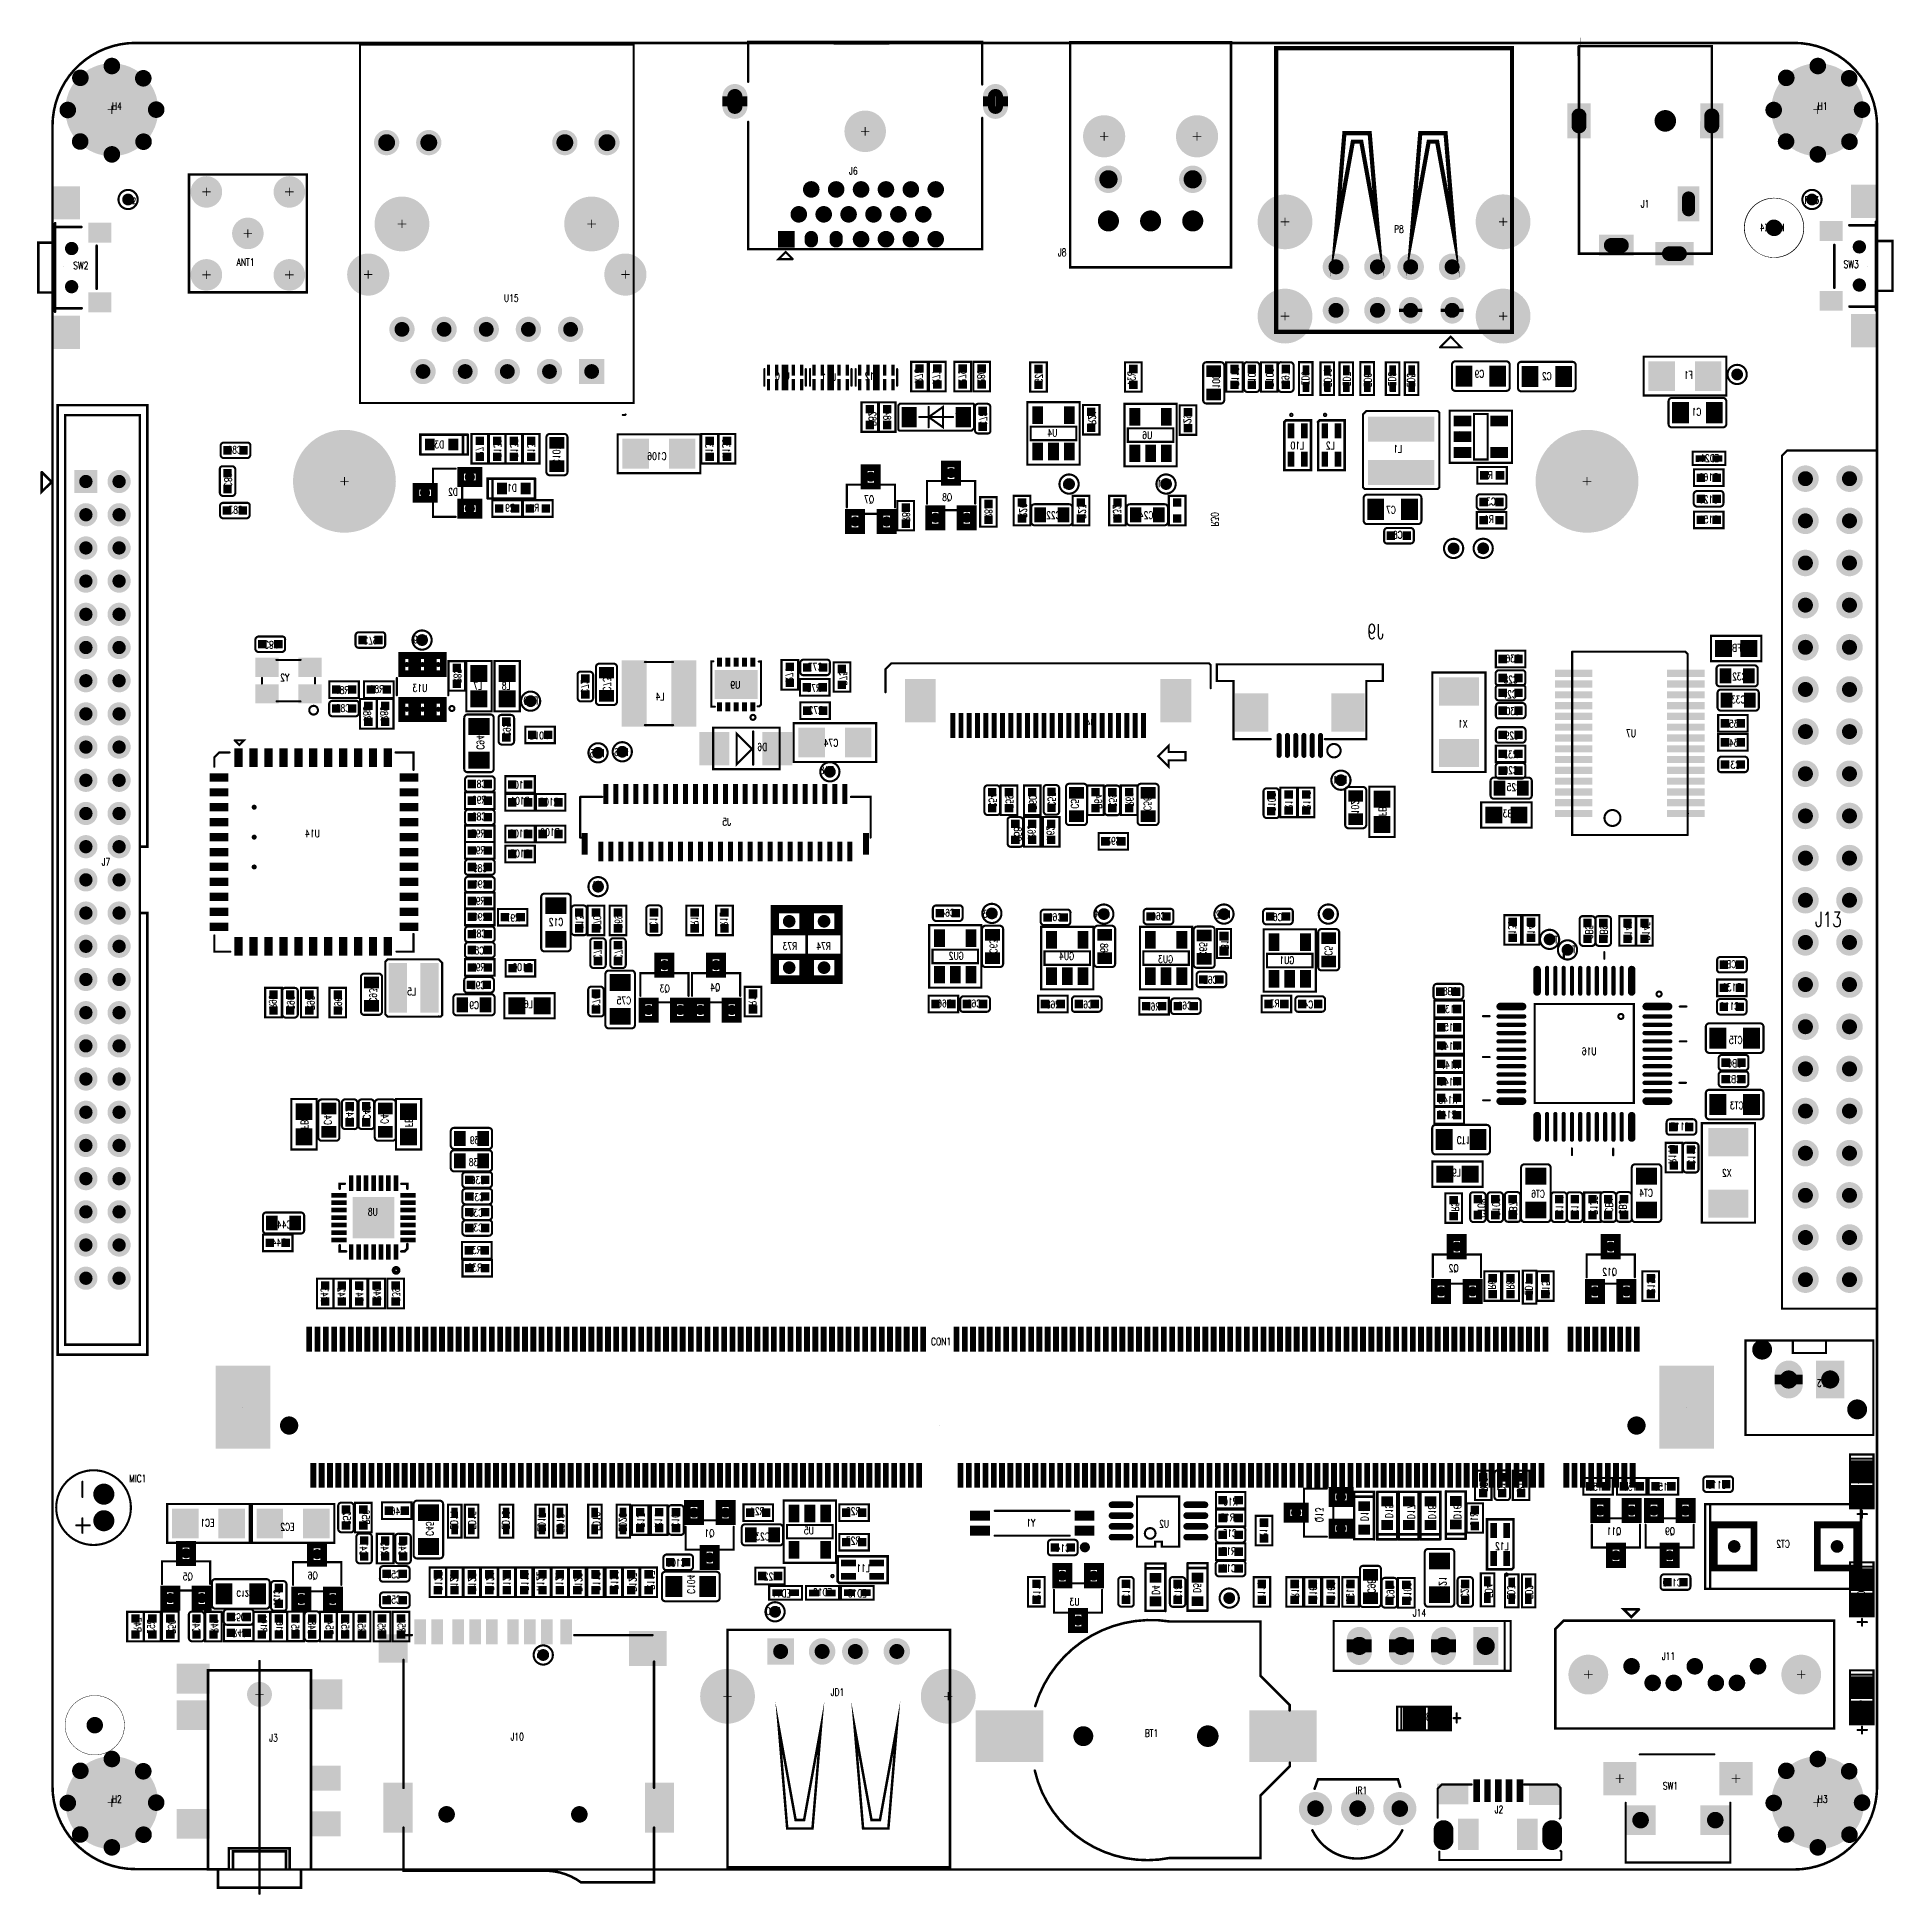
# Model space of a CAD drawing. Extents: x -2201 to 2204, y -2226 to 2180.
import ezdxf

# ---------------------------------------------------------------- set-up
doc = ezdxf.new("R2010")
doc.units = 0
for name, pattern in [('TRMIDX_0', [2, 1, 1]), ('TRMIDX_1', [2, 1, 1]), ('TRMIDX_2', [2, 1, 1]), ('TRMIDX_3', [2, 1, 1]), ('TRMIDX_4', [2, 1, 1]), ('TRMIDX_5', [2, 1, 1])]:
    doc.linetypes.add(name, pattern=pattern)
for name, color, linetype in [('BOARD_OUTLINE_00', 1, 'CONTINUOUS'), ('DRIL_NPLTE_THRU_01', 3, 'CONTINUOUS'), ('DRIL_NPLTE_THRU_02', 4, 'CONTINUOUS'), ('DRIL_NPLTE_THRU_03', 6, 'CONTINUOUS'), ('DRIL_NPLTE_THRU_04', 1, 'CONTINUOUS'), ('DRIL_PLTE_THRU_01', 3, 'CONTINUOUS'), ('DRIL_PLTE_THRU_02', 4, 'CONTINUOUS'), ('DRIL_PLTE_THRU_03', 6, 'CONTINUOUS'), ('DRIL_PLTE_THRU_04', 1, 'CONTINUOUS'), ('DRIL_SYMBOL', 1, 'CONTINUOUS'), ('PADS_BOT', 16, 'CONTINUOUS'), ('PADS_INNER', 96, 'CONTINUOUS'), ('PADS_TOP', 96, 'CONTINUOUS'), ('PART_BOT_2DLINE_00', 2, 'CONTINUOUS'), ('PART_BOT_2DLINE_01', 96, 'CONTINUOUS'), ('PART_BOT_2DLINE_126', 255, 'CONTINUOUS'), ('PART_BOT_COPPER_01', 96, 'CONTINUOUS'), ('PART_BOT_CUTOUT_01', 96, 'CONTINUOUS'), ('PART_NAME_01', 254, 'CONTINUOUS'), ('PART_NAME_04', 2, 'CONTINUOUS'), ('PART_NAME_126', 254, 'CONTINUOUS'), ('PART_NAME_129', 146, 'CONTINUOUS'), ('PART_TOP_2DLINE_01', 255, 'CONTINUOUS'), ('PART_TOP_2DLINE_126', 254, 'CONTINUOUS'), ('PART_TOP_COPPER_01', 255, 'CONTINUOUS'), ('PART_TOP_CUTOUT_01', 255, 'CONTINUOUS'), ('TAG_00', 1, 'CONTINUOUS'), ('TAG_01', 1, 'CONTINUOUS')]:
    doc.layers.add(name, color=color, linetype=linetype)
doc.styles.add('W2', font='simplex', dxfattribs={"width": 0.75})
doc.styles.add('W3', font='simplex', dxfattribs={"width": 0.75})
doc.styles.add('W5', font='simplex', dxfattribs={"width": 0.75})

# ---------------------------------------------------------------- blocks, each defined once
blk = doc.blocks.new('SMOOTH_6')
at = {"const_width": 3}
blk.add_lwpolyline([(-1.5, 0, 1), (1.5, 0, 1)], format="xyb", close=True, dxfattribs=at)
blk = doc.blocks.new('BOARD_5')
at = {"layer": 'BOARD_OUTLINE_00', "const_width": 6}
blk.add_lwpolyline([(-196.9, 0, 0.414214), (0, 196.9), (0, 4135.8, 0.414214), (-196.9, 4332.7), (-2346.5, 4332.7), (-2346.5, 4331.7), (-2472.4, 4331.7), (-2472.4, 4332.7), (-4131.9, 4332.7, 0.414214), (-4328.7, 4135.8), (-4328.7, 197.7, 0.414214), (-4131.9, 0.9), (-3910.2, 0.9), (-3910.2, 50.3), (-3766, 50.3), (-3766, 0)], format="xyb", close=True, dxfattribs=at)
at = {"layer": 'BOARD_OUTLINE_00'}
for p in [(0, 196.9), (-196.9, 0)]:
    blk.add_blockref('SMOOTH_6', p, dxfattribs=at)
blk = doc.blocks.new('PART_BODY_TOP_20')
at = {"layer": 'PART_TOP_2DLINE_126', "const_width": 6}
blk.add_lwpolyline([(-139.8, -139.8), (139.8, -139.8), (139.8, 139.8), (-139.8, 139.8)], close=True, dxfattribs=at)
at = {"layer": 'PART_TOP_2DLINE_126'}
for p in [(-139.8, 139.8), (139.8, 139.8), (-139.8, -139.8), (139.8, -139.8)]:
    blk.add_blockref('SMOOTH_6', p, dxfattribs=at)
blk = doc.blocks.new('DRIL_SYMBOL_59$0550656168')
at = {"layer": 'DRIL_SYMBOL', "const_width": 2}
for points in [[(-10, 0), (10, 0)], [(0, -10), (0, 10)]]:
    blk.add_lwpolyline(points, dxfattribs=at)
blk = doc.blocks.new('DRIL_HOLE_59$0550656168')
at = {"const_width": 29.5}
blk.add_lwpolyline([(-14.8, 0, 1), (14.8, 0, 1)], format="xyb", close=True, dxfattribs=at)
blk.add_blockref('DRIL_SYMBOL_59$0550656168', (0, 0))
blk = doc.blocks.new('PAD_0')
at = {"const_width": 37.4}
blk.add_lwpolyline([(0, -18.7, 1), (0, 18.7, 1)], format="xyb", close=True, dxfattribs=at)
blk = doc.blocks.new('STK_TOP_4')
at = {"layer": 'DRIL_PLTE_THRU_01'}
blk.add_blockref('DRIL_HOLE_59$0550656168', (0, 0), dxfattribs=at)
at = {"layer": 'DRIL_PLTE_THRU_02'}
blk.add_blockref('DRIL_HOLE_59$0550656168', (0, 0), dxfattribs=at)
at = {"layer": 'DRIL_PLTE_THRU_03'}
blk.add_blockref('DRIL_HOLE_59$0550656168', (0, 0), dxfattribs=at)
at = {"layer": 'DRIL_PLTE_THRU_04'}
blk.add_blockref('DRIL_HOLE_59$0550656168', (0, 0), dxfattribs=at)
at = {"layer": 'PADS_BOT'}
blk.add_blockref('PAD_0', (0, 0), dxfattribs=at)
at = {"layer": 'PADS_INNER'}
blk.add_blockref('PAD_0', (0, 0), dxfattribs=at)
at = {"layer": 'PADS_TOP'}
blk.add_blockref('PAD_0', (0, 0), dxfattribs=at)
blk = doc.blocks.new('PAD_1')
at = {"const_width": 37.4}
blk.add_lwpolyline([(0, -18.7), (0, -18.7, 1), (0, 18.7), (0, 18.7, 1)], format="xyb", close=True, dxfattribs=at)
blk = doc.blocks.new('STK_TOP_3')
at = {"layer": 'DRIL_PLTE_THRU_01'}
blk.add_blockref('DRIL_HOLE_59$0550656168', (0, 0), dxfattribs=at)
at = {"layer": 'DRIL_PLTE_THRU_02'}
blk.add_blockref('DRIL_HOLE_59$0550656168', (0, 0), dxfattribs=at)
at = {"layer": 'DRIL_PLTE_THRU_03'}
blk.add_blockref('DRIL_HOLE_59$0550656168', (0, 0), dxfattribs=at)
at = {"layer": 'DRIL_PLTE_THRU_04'}
blk.add_blockref('DRIL_HOLE_59$0550656168', (0, 0), dxfattribs=at)
at = {"layer": 'PADS_BOT'}
blk.add_blockref('PAD_1', (0, 0), dxfattribs=at)
at = {"layer": 'PADS_INNER'}
blk.add_blockref('PAD_1', (0, 0), dxfattribs=at)
at = {"layer": 'PADS_TOP'}
blk.add_blockref('PAD_1', (0, 0), dxfattribs=at)
blk = doc.blocks.new('SYM_TOP_4')
for name, p in [('PART_BODY_TOP_20', (0, 0)), ('STK_TOP_3', (-98.4, 98.4)), ('STK_TOP_3', (98.4, 98.4)), ('STK_TOP_4', (0, 0)), ('STK_TOP_3', (-98.4, -98.4)), ('STK_TOP_3', (98.4, -98.4))]:
    blk.add_blockref(name, p)
blk = doc.blocks.new('PART_TOP_0')
blk.add_blockref('SYM_TOP_4', (0, 0))
at = {"layer": 'PART_NAME_126', "style": 'W3', "width": 0.75}
blk.add_text('ANT1', height=17.5, dxfattribs=at).set_placement((-26.7, -77))
blk = doc.blocks.new('SMOOTH_5')
at = {"const_width": 2.5}
blk.add_lwpolyline([(-1.25, 0, 1), (1.25, 0, 1)], format="xyb", close=True, dxfattribs=at)
blk = doc.blocks.new('PART_BODY_BOT_21')
at = {"layer": 'PART_BOT_2DLINE_00', "const_width": 5}
blk.add_lwpolyline([(-34.4, 16.7), (34.4, 16.7), (34.4, -16.7), (-34.4, -16.7)], close=True, dxfattribs=at)
at = {"layer": 'PART_BOT_2DLINE_00'}
for p in [(-34.4, 16.7), (34.4, 16.7), (-34.4, -16.7), (34.4, -16.7)]:
    blk.add_blockref('SMOOTH_5', p, dxfattribs=at)
blk = doc.blocks.new('DRIL_HOLE_0')
blk.add_lwpolyline([(0, 0, 1), (0, 0, 1)], format="xyb", close=True)
blk = doc.blocks.new('PAD_3')
blk.add_lwpolyline([(0, 0), (0, 0)])
blk = doc.blocks.new('PAD_5')
at = {"const_width": 21.7}
blk.add_lwpolyline([(-10.8, 0), (10.8, 0)], dxfattribs=at)
blk = doc.blocks.new('STK_BOT_5')
at = {"layer": 'DRIL_PLTE_THRU_01'}
blk.add_blockref('DRIL_HOLE_0', (0, 0), dxfattribs=at)
at = {"layer": 'DRIL_PLTE_THRU_02'}
blk.add_blockref('DRIL_HOLE_0', (0, 0), dxfattribs=at)
at = {"layer": 'DRIL_PLTE_THRU_03'}
blk.add_blockref('DRIL_HOLE_0', (0, 0), dxfattribs=at)
at = {"layer": 'DRIL_PLTE_THRU_04'}
blk.add_blockref('DRIL_HOLE_0', (0, 0), dxfattribs=at)
at = {"layer": 'PADS_BOT'}
blk.add_blockref('PAD_5', (0, 0), dxfattribs=at)
at = {"layer": 'PADS_INNER'}
blk.add_blockref('PAD_3', (0, 0), dxfattribs=at)
at = {"layer": 'PADS_TOP'}
blk.add_blockref('PAD_3', (0, 0), dxfattribs=at)
blk = doc.blocks.new('SYM_BOT_5')
for name, p in [('STK_BOT_5', (-17.7, 0)), ('PART_BODY_BOT_21', (0, 0)), ('STK_BOT_5', (17.7, 0))]:
    blk.add_blockref(name, p)
blk = doc.blocks.new('PART_BOT_1')
blk.add_blockref('SYM_BOT_5', (0, 0))
at = {"layer": 'PART_NAME_04', "style": 'W3', "width": 0.75}
blk.add_text('B1', height=17.5, rotation=180, dxfattribs=at).set_placement((14, 6.6))
blk = doc.blocks.new('PART_BODY_TOP_24')
at = {"layer": 'PART_TOP_2DLINE_126', "const_width": 6}
for points in [[(-71.3, -259.2, -0.37488), (-272, 60.1), (-272, 275.2), (-143, 275.2), (-73.7, 344.4), (-61.2, 344.4)], [(62.9, 344.8), (71.1, 344.8), (140.5, 275.4), (288.8, 275.4), (288.8, 60.4, -0.406566), (81.7, -260.2)]]:
    blk.add_lwpolyline(points, format="xyb", dxfattribs=at)
at = {"layer": 'TAG_00'}
blk.add_lwpolyline([(0, 0), (0, 0)], dxfattribs=at)
at = {"layer": 'TAG_01'}
blk.add_lwpolyline([(0, 0), (0, 0)], dxfattribs=at)
at = {"layer": 'PART_TOP_2DLINE_126'}
for p in [(-73.7, 344.4), (-61.2, 344.4), (62.9, 344.8), (71.1, 344.8), (-272, 275.2), (-143, 275.2), (140.5, 275.4), (288.8, 275.4), (-272, 60.1), (288.8, 60.4), (-71.3, -259.2), (81.7, -260.2)]:
    blk.add_blockref('SMOOTH_6', p, dxfattribs=at)
blk = doc.blocks.new('DRIL_SYMBOL_51$18')
at = {"layer": 'DRIL_SYMBOL', "const_width": 2}
for points in [[(-10, 0), (10, 0)], [(0, -10), (0, 10)]]:
    blk.add_lwpolyline(points, dxfattribs=at)
blk = doc.blocks.new('DRIL_HOLE_51$18')
at = {"const_width": 25.6}
blk.add_lwpolyline([(-12.8, 0, 1), (12.8, 0, 1)], format="xyb", close=True, dxfattribs=at)
blk.add_blockref('DRIL_SYMBOL_51$18', (0, 0))
blk = doc.blocks.new('PAD_6')
at = {"const_width": 25.6}
blk.add_lwpolyline([(0, -12.8, 1), (0, 12.8, 1)], format="xyb", close=True, dxfattribs=at)
blk = doc.blocks.new('STK_TOP_9')
at = {"layer": 'DRIL_NPLTE_THRU_01'}
blk.add_blockref('DRIL_HOLE_51$18', (0, 0), dxfattribs=at)
at = {"layer": 'DRIL_NPLTE_THRU_02'}
blk.add_blockref('DRIL_HOLE_51$18', (0, 0), dxfattribs=at)
at = {"layer": 'DRIL_NPLTE_THRU_03'}
blk.add_blockref('DRIL_HOLE_51$18', (0, 0), dxfattribs=at)
at = {"layer": 'DRIL_NPLTE_THRU_04'}
blk.add_blockref('DRIL_HOLE_51$18', (0, 0), dxfattribs=at)
at = {"layer": 'PADS_BOT'}
blk.add_blockref('PAD_6', (0, 0), dxfattribs=at)
at = {"layer": 'PADS_INNER'}
blk.add_blockref('PAD_6', (0, 0), dxfattribs=at)
at = {"layer": 'PADS_TOP'}
blk.add_blockref('PAD_6', (0, 0), dxfattribs=at)
blk = doc.blocks.new('DRIL_SYMBOL_47$2440944882')
at = {"layer": 'DRIL_SYMBOL', "const_width": 2}
for points in [[(-10, 0), (10, 0)], [(0, -10), (0, 10)]]:
    blk.add_lwpolyline(points, dxfattribs=at)
blk = doc.blocks.new('DRIL_HOLE_47$2440944882')
at = {"const_width": 23.6}
blk.add_lwpolyline([(-11.8, 0, 1), (11.8, 0, 1)], format="xyb", close=True, dxfattribs=at)
blk.add_blockref('DRIL_SYMBOL_47$2440944882', (0, 0))
blk = doc.blocks.new('PAD_7')
at = {"const_width": 23.6}
blk.add_lwpolyline([(0, -11.8, 1), (0, 11.8, 1)], format="xyb", close=True, dxfattribs=at)
blk = doc.blocks.new('STK_TOP_10')
at = {"layer": 'DRIL_NPLTE_THRU_01'}
blk.add_blockref('DRIL_HOLE_47$2440944882', (0, 0), dxfattribs=at)
at = {"layer": 'DRIL_NPLTE_THRU_02'}
blk.add_blockref('DRIL_HOLE_47$2440944882', (0, 0), dxfattribs=at)
at = {"layer": 'DRIL_NPLTE_THRU_03'}
blk.add_blockref('DRIL_HOLE_47$2440944882', (0, 0), dxfattribs=at)
at = {"layer": 'DRIL_NPLTE_THRU_04'}
blk.add_blockref('DRIL_HOLE_47$2440944882', (0, 0), dxfattribs=at)
at = {"layer": 'PADS_BOT'}
blk.add_blockref('PAD_7', (0, 0), dxfattribs=at)
at = {"layer": 'PADS_INNER'}
blk.add_blockref('PAD_7', (0, 0), dxfattribs=at)
at = {"layer": 'PADS_TOP'}
blk.add_blockref('PAD_7', (0, 0), dxfattribs=at)
blk = doc.blocks.new('PAD_8')
blk.add_lwpolyline([(0, 0, 1), (0, 0, 1)], format="xyb", close=True)
blk = doc.blocks.new('PAD_9')
at = {"const_width": 122}
blk.add_lwpolyline([(-80, 0), (80, 0)], dxfattribs=at)
blk = doc.blocks.new('STK_TOP_8')
at = {"layer": 'DRIL_PLTE_THRU_01'}
blk.add_blockref('DRIL_HOLE_0', (0, 0), dxfattribs=at)
at = {"layer": 'DRIL_PLTE_THRU_02'}
blk.add_blockref('DRIL_HOLE_0', (0, 0), dxfattribs=at)
at = {"layer": 'DRIL_PLTE_THRU_03'}
blk.add_blockref('DRIL_HOLE_0', (0, 0), dxfattribs=at)
at = {"layer": 'DRIL_PLTE_THRU_04'}
blk.add_blockref('DRIL_HOLE_0', (0, 0), dxfattribs=at)
at = {"layer": 'PADS_BOT'}
blk.add_blockref('PAD_8', (0, 0), dxfattribs=at)
at = {"layer": 'PADS_INNER'}
blk.add_blockref('PAD_8', (0, 0), dxfattribs=at)
at = {"layer": 'PADS_TOP', "rotation": 90}
blk.add_blockref('PAD_9', (0, 0), dxfattribs=at)
blk = doc.blocks.new('SYM_TOP_8')
for name, p in [('STK_TOP_8', (0, 328.7)), ('PART_BODY_TOP_24', (0, 0)), ('STK_TOP_9', (0, 150.2)), ('STK_TOP_10', (0, -145.1)), ('STK_TOP_8', (0, -320.2))]:
    blk.add_blockref(name, p)
blk = doc.blocks.new('PART_TOP_2')
blk.add_blockref('SYM_TOP_8', (0, 0))
at = {"layer": 'PART_NAME_126', "style": 'W3', "width": 0.75}
blk.add_text('BT1', height=17.5, rotation=90, dxfattribs=at).set_placement((1.7, 0.6))
blk = doc.blocks.new('PART_BODY_BOT_25')
at = {"layer": 'PART_BOT_2DLINE_126', "const_width": 5}
blk.add_lwpolyline([(60.5, 35, -0.414214), (68.5, 27), (68.5, -27, -0.414214), (60.5, -35), (-60.4, -35, -0.414214), (-68.5, -27), (-68.5, 27, -0.414214), (-60.4, 35)], format="xyb", close=True, dxfattribs=at)
at = {"layer": 'PART_BOT_2DLINE_126'}
for p in [(60.5, 35), (68.5, 27)]:
    blk.add_blockref('SMOOTH_5', p, dxfattribs=at)
blk = doc.blocks.new('PAD_10')
at = {"const_width": 40}
blk.add_lwpolyline([(-25, 0), (25, 0)], dxfattribs=at)
blk = doc.blocks.new('STK_BOT_11')
at = {"layer": 'DRIL_PLTE_THRU_01'}
blk.add_blockref('DRIL_HOLE_0', (0, 0), dxfattribs=at)
at = {"layer": 'DRIL_PLTE_THRU_02'}
blk.add_blockref('DRIL_HOLE_0', (0, 0), dxfattribs=at)
at = {"layer": 'DRIL_PLTE_THRU_03'}
blk.add_blockref('DRIL_HOLE_0', (0, 0), dxfattribs=at)
at = {"layer": 'DRIL_PLTE_THRU_04'}
blk.add_blockref('DRIL_HOLE_0', (0, 0), dxfattribs=at)
at = {"layer": 'PADS_BOT', "rotation": 90}
blk.add_blockref('PAD_10', (0, 0), dxfattribs=at)
at = {"layer": 'PADS_INNER'}
blk.add_blockref('PAD_8', (0, 0), dxfattribs=at)
at = {"layer": 'PADS_TOP'}
blk.add_blockref('PAD_8', (0, 0), dxfattribs=at)
blk = doc.blocks.new('SYM_BOT_9')
for name, p in [('STK_BOT_11', (-40, 0)), ('STK_BOT_11', (40, 0)), ('PART_BODY_BOT_25', (0, 0))]:
    blk.add_blockref(name, p)
blk = doc.blocks.new('PART_BOT_3')
blk.add_blockref('SYM_BOT_9', (0, 0))
at = {"layer": 'PART_NAME_04', "style": 'W3', "width": 0.75}
blk.add_text('C1', height=17.5, rotation=180, dxfattribs=at).set_placement((9.3, 6.9))
blk = doc.blocks.new('PART_BODY_BOT_22')
at = {"layer": 'PART_BOT_2DLINE_126', "const_width": 5}
for points in [[(-14.1, 18.4), (-27.5, 18.4, 0.414214), (-35.5, 10.4), (-35.5, -10.4, 0.414214), (-27.5, -18.4), (-14.1, -18.4)], [(-15.7, -18.4), (29.4, -18.4, 0.414214), (35, -10.4), (35, 10.4, 0.414214), (27, 18.4), (-18.7, 18.4)]]:
    blk.add_lwpolyline(points, format="xyb", dxfattribs=at)
at = {"layer": 'PART_BOT_2DLINE_126'}
for p in [(-27.5, 18.4), (-14.1, 18.4), (35, 10.4), (-15.7, -18.4), (29.4, -18.4), (35, -10.4)]:
    blk.add_blockref('SMOOTH_5', p, dxfattribs=at)
blk = doc.blocks.new('PAD_11')
at = {"const_width": 20.1}
blk.add_lwpolyline([(-10, 0), (10, 0)], dxfattribs=at)
blk = doc.blocks.new('STK_BOT_6')
at = {"layer": 'DRIL_PLTE_THRU_01'}
blk.add_blockref('DRIL_HOLE_0', (0, 0), dxfattribs=at)
at = {"layer": 'DRIL_PLTE_THRU_02'}
blk.add_blockref('DRIL_HOLE_0', (0, 0), dxfattribs=at)
at = {"layer": 'DRIL_PLTE_THRU_03'}
blk.add_blockref('DRIL_HOLE_0', (0, 0), dxfattribs=at)
at = {"layer": 'DRIL_PLTE_THRU_04'}
blk.add_blockref('DRIL_HOLE_0', (0, 0), dxfattribs=at)
at = {"layer": 'PADS_BOT'}
blk.add_blockref('PAD_11', (0, 0), dxfattribs=at)
at = {"layer": 'PADS_INNER'}
blk.add_blockref('PAD_8', (0, 0), dxfattribs=at)
at = {"layer": 'PADS_TOP'}
blk.add_blockref('PAD_8', (0, 0), dxfattribs=at)
blk = doc.blocks.new('SYM_BOT_6')
for name, p in [('STK_BOT_6', (-18.9, 0)), ('PART_BODY_BOT_22', (0, 0)), ('STK_BOT_6', (18.9, 0))]:
    blk.add_blockref(name, p)
blk = doc.blocks.new('PART_BOT_4')
blk.add_blockref('SYM_BOT_6', (0, 0))
at = {"layer": 'PART_NAME_04', "style": 'W3', "width": 0.75}
blk.add_text('C10', height=17.5, rotation=180, dxfattribs=at).set_placement((17.5, 10))
blk = doc.blocks.new('PART_BODY_BOT_27')
at = {"layer": 'PART_BOT_2DLINE_126', "const_width": 5}
for points in [[(25, -19), (25, 41.1, 0.414214), (17, 49.1), (-17, 49.1, 0.414214), (-25, 41.1), (-25, -17.9)], [(-25, -17.5), (-25, -40.9, 0.414214), (-17, -48.9), (17, -48.9, 0.414214), (25, -40.9), (25, -17.5)]]:
    blk.add_lwpolyline(points, format="xyb", dxfattribs=at)
at = {"layer": 'PART_BOT_2DLINE_126'}
for p in [(25, 41.1), (-25, -17.5), (-25, -40.9), (25, -19)]:
    blk.add_blockref('SMOOTH_5', p, dxfattribs=at)
blk = doc.blocks.new('PAD_12')
at = {"const_width": 27.6}
blk.add_lwpolyline([(-17.7, 0), (17.7, 0)], dxfattribs=at)
blk = doc.blocks.new('STK_BOT_13')
at = {"layer": 'DRIL_PLTE_THRU_01'}
blk.add_blockref('DRIL_HOLE_0', (0, 0), dxfattribs=at)
at = {"layer": 'DRIL_PLTE_THRU_02'}
blk.add_blockref('DRIL_HOLE_0', (0, 0), dxfattribs=at)
at = {"layer": 'DRIL_PLTE_THRU_03'}
blk.add_blockref('DRIL_HOLE_0', (0, 0), dxfattribs=at)
at = {"layer": 'DRIL_PLTE_THRU_04'}
blk.add_blockref('DRIL_HOLE_0', (0, 0), dxfattribs=at)
at = {"layer": 'PADS_BOT'}
blk.add_blockref('PAD_12', (0, 0), dxfattribs=at)
at = {"layer": 'PADS_INNER'}
blk.add_blockref('PAD_8', (0, 0), dxfattribs=at)
at = {"layer": 'PADS_TOP'}
blk.add_blockref('PAD_8', (0, 0), dxfattribs=at)
blk = doc.blocks.new('SYM_BOT_11')
for name, p in [('PART_BODY_BOT_27', (0, 0)), ('STK_BOT_13', (0, 27.6)), ('STK_BOT_13', (0, -27.6))]:
    blk.add_blockref(name, p)
blk = doc.blocks.new('PART_BOT_5')
blk.add_blockref('SYM_BOT_11', (0, 0))
at = {"layer": 'PART_NAME_04', "style": 'W3', "width": 0.75}
blk.add_text('C100', height=17.5, rotation=270, dxfattribs=at).set_placement((-3.1, 25.2))
blk = doc.blocks.new('PART_BOT_6')
blk.add_blockref('SYM_BOT_6', (0, 0))
at = {"layer": 'PART_NAME_04', "style": 'W3', "width": 0.75}
blk.add_text('C101', height=17.5, dxfattribs=at).set_placement((-24, -8.6))
blk = doc.blocks.new('PART_BOT_7')
blk.add_blockref('SYM_BOT_11', (0, 0))
at = {"layer": 'PART_NAME_04', "style": 'W3', "width": 0.75}
blk.add_text('C102', height=17.5, rotation=90, dxfattribs=at).set_placement((10, -27.5))
blk = doc.blocks.new('PART_BOT_8')
blk.add_blockref('SYM_BOT_6', (0, 0))
at = {"layer": 'PART_NAME_04', "style": 'W3', "width": 0.75}
blk.add_text('C103', height=17.5, rotation=180, dxfattribs=at).set_placement((20.4, 7.1))
blk = doc.blocks.new('PART_BOT_9')
blk.add_blockref('SYM_BOT_6', (0, 0))
at = {"layer": 'PART_NAME_04', "style": 'W3', "width": 0.75}
blk.add_text('C105', height=17.5, dxfattribs=at).set_placement((-17.5, -10))
blk = doc.blocks.new('PART_BODY_BOT_28')
at = {"layer": 'PART_BOT_2DLINE_126', "const_width": 5}
for points in [[(-24, -46), (-98, -46), (-98, 46), (-24, 46)], [(-24.3, 46), (98, 46), (98, -46), (-26.1, -46)]]:
    blk.add_lwpolyline(points, dxfattribs=at)
at = {"layer": 'PART_BOT_2DLINE_126'}
for p in [(-98, 46), (-24.3, 46), (-24, 46), (98, 46), (-98, -46), (-26.1, -46), (-24, -46), (98, -46)]:
    blk.add_blockref('SMOOTH_5', p, dxfattribs=at)
blk = doc.blocks.new('PAD_13')
at = {"const_width": 63}
blk.add_lwpolyline([(-35.4, 0), (35.4, 0)], dxfattribs=at)
blk = doc.blocks.new('STK_BOT_14')
at = {"layer": 'DRIL_PLTE_THRU_01'}
blk.add_blockref('DRIL_HOLE_0', (0, 0), dxfattribs=at)
at = {"layer": 'DRIL_PLTE_THRU_02'}
blk.add_blockref('DRIL_HOLE_0', (0, 0), dxfattribs=at)
at = {"layer": 'DRIL_PLTE_THRU_03'}
blk.add_blockref('DRIL_HOLE_0', (0, 0), dxfattribs=at)
at = {"layer": 'DRIL_PLTE_THRU_04'}
blk.add_blockref('DRIL_HOLE_0', (0, 0), dxfattribs=at)
at = {"layer": 'PADS_BOT', "rotation": 90}
blk.add_blockref('PAD_13', (0, 0), dxfattribs=at)
at = {"layer": 'PADS_INNER'}
blk.add_blockref('PAD_8', (0, 0), dxfattribs=at)
at = {"layer": 'PADS_TOP'}
blk.add_blockref('PAD_8', (0, 0), dxfattribs=at)
blk = doc.blocks.new('SYM_BOT_12')
for name, p in [('PART_BODY_BOT_28', (0, 0)), ('STK_BOT_14', (-55.1, 0)), ('STK_BOT_14', (55.1, 0))]:
    blk.add_blockref(name, p)
blk = doc.blocks.new('PART_BOT_10')
blk.add_blockref('SYM_BOT_12', (0, 0))
at = {"layer": 'PART_NAME_04', "style": 'W3', "width": 0.75}
blk.add_text('C106', height=17.5, rotation=180, dxfattribs=at).set_placement((17.9, 14.4))
blk = doc.blocks.new('PART_BOT_11')
blk.add_blockref('SYM_BOT_11', (0, 0))
at = {"layer": 'PART_NAME_04', "style": 'W3', "width": 0.75}
blk.add_text('C107', height=17.5, rotation=270, dxfattribs=at).set_placement((-10, 22.5))
blk = doc.blocks.new('PART_BOT_12')
blk.add_blockref('SYM_BOT_6', (0, 0))
at = {"layer": 'PART_NAME_04', "style": 'W3', "width": 0.75}
blk.add_text('C108', height=17.5, dxfattribs=at).set_placement((-25.2, -0.1))
blk = doc.blocks.new('PART_BOT_13')
blk.add_blockref('SYM_BOT_6', (0, 0))
at = {"layer": 'PART_NAME_04', "style": 'W3', "width": 0.75}
blk.add_text('C109', height=17.5, dxfattribs=at).set_placement((-22.7, -6.5))
blk = doc.blocks.new('PART_BOT_14')
blk.add_blockref('SYM_BOT_6', (0, 0))
at = {"layer": 'PART_NAME_04', "style": 'W3', "width": 0.75}
blk.add_text('C11', height=17.5, rotation=180, dxfattribs=at).set_placement((15, 10.2))
blk = doc.blocks.new('PART_BOT_15')
blk.add_blockref('SYM_BOT_6', (0, 0))
at = {"layer": 'PART_NAME_04', "style": 'W3', "width": 0.75}
blk.add_text('C110', height=17.5, dxfattribs=at).set_placement((-17.5, -7.5))
blk = doc.blocks.new('PART_BOT_16')
blk.add_blockref('SYM_BOT_6', (0, 0))
at = {"layer": 'PART_NAME_04', "style": 'W3', "width": 0.75}
blk.add_text('C111', height=17.5, dxfattribs=at).set_placement((-17.5, -8.8))
blk = doc.blocks.new('PART_BOT_17')
blk.add_blockref('SYM_BOT_6', (0, 0))
at = {"layer": 'PART_NAME_04', "style": 'W3', "width": 0.75}
blk.add_text('C113', height=17.5, rotation=180, dxfattribs=at).set_placement((20, 10))
blk = doc.blocks.new('PART_BOT_18')
blk.add_blockref('SYM_BOT_6', (0, 0))
at = {"layer": 'PART_NAME_04', "style": 'W3', "width": 0.75}
blk.add_text('C116', height=17.5, rotation=180, dxfattribs=at).set_placement((17.5, 7.5))
blk = doc.blocks.new('PART_BOT_19')
blk.add_blockref('SYM_BOT_6', (0, 0))
at = {"layer": 'PART_NAME_04', "style": 'W3', "width": 0.75}
blk.add_text('C117', height=17.5, dxfattribs=at).set_placement((-20, -7.5))
blk = doc.blocks.new('PART_BOT_20')
blk.add_blockref('SYM_BOT_6', (0, 0))
at = {"layer": 'PART_NAME_04', "style": 'W3', "width": 0.75}
blk.add_text('C118', height=17.5, dxfattribs=at).set_placement((-17.5, -7.5))
blk = doc.blocks.new('PART_BOT_21')
blk.add_blockref('SYM_BOT_6', (0, 0))
at = {"layer": 'PART_NAME_04', "style": 'W3', "width": 0.75}
blk.add_text('C119', height=17.5, dxfattribs=at).set_placement((-15, -10))
blk = doc.blocks.new('PART_BOT_22')
blk.add_blockref('SYM_BOT_6', (0, 0))
at = {"layer": 'PART_NAME_04', "style": 'W3', "width": 0.75}
blk.add_text('C120', height=17.5, rotation=180, dxfattribs=at).set_placement((22.5, 10))
blk = doc.blocks.new('PART_BOT_23')
blk.add_blockref('SYM_BOT_6', (0, 0))
at = {"layer": 'PART_NAME_04', "style": 'W3', "width": 0.75}
blk.add_text('C13', height=17.5, rotation=180, dxfattribs=at).set_placement((22.5, 7.5))
blk = doc.blocks.new('PART_BOT_24')
blk.add_blockref('SYM_BOT_6', (0, 0))
at = {"layer": 'PART_NAME_04', "style": 'W3', "width": 0.75}
blk.add_text('C14', height=17.5, dxfattribs=at).set_placement((-17.5, -10))
blk = doc.blocks.new('PART_BOT_25')
blk.add_blockref('SYM_BOT_6', (0, 0))
at = {"layer": 'PART_NAME_04', "style": 'W3', "width": 0.75}
blk.add_text('C15', height=17.5, rotation=180, dxfattribs=at).set_placement((15, 5))
blk = doc.blocks.new('PART_BOT_26')
blk.add_blockref('SYM_BOT_6', (0, 0))
at = {"layer": 'PART_NAME_04', "style": 'W3', "width": 0.75}
blk.add_text('C16', height=17.5, rotation=180, dxfattribs=at).set_placement((12.5, 7.5))
blk = doc.blocks.new('PART_BOT_27')
blk.add_blockref('SYM_BOT_6', (0, 0))
at = {"layer": 'PART_NAME_04', "style": 'W3', "width": 0.75}
blk.add_text('C17', height=17.5, rotation=180, dxfattribs=at).set_placement((17.1, 8.2))
blk = doc.blocks.new('PART_BOT_28')
blk.add_blockref('SYM_BOT_6', (0, 0))
at = {"layer": 'PART_NAME_04', "style": 'W3', "width": 0.75}
blk.add_text('C18', height=17.5, dxfattribs=at).set_placement((-17.15, -7.5))
blk = doc.blocks.new('PART_BOT_29')
blk.add_blockref('SYM_BOT_6', (0, 0))
at = {"layer": 'PART_NAME_04', "style": 'W3', "width": 0.75}
blk.add_text('C19', height=17.5, rotation=180, dxfattribs=at).set_placement((15, 10))
blk = doc.blocks.new('PART_BOT_30')
blk.add_blockref('SYM_BOT_9', (0, 0))
at = {"layer": 'PART_NAME_04', "style": 'W3', "width": 0.75}
blk.add_text('C2', height=17.5, rotation=180, dxfattribs=at).set_placement((11.6, 7.5))
blk = doc.blocks.new('PART_BOT_31')
blk.add_blockref('SYM_BOT_6', (0, 0))
at = {"layer": 'PART_NAME_04', "style": 'W3', "width": 0.75}
blk.add_text('C20', height=17.5, rotation=180, dxfattribs=at).set_placement((15, 9.6))
blk = doc.blocks.new('PART_BOT_32')
blk.add_blockref('SYM_BOT_9', (0, 0))
at = {"layer": 'PART_NAME_04', "style": 'W3', "width": 0.75}
blk.add_text('C21', height=17.5, dxfattribs=at).set_placement((-30.9, -1.1))
blk = doc.blocks.new('PART_BOT_33')
blk.add_blockref('SYM_BOT_11', (0, 0))
at = {"layer": 'PART_NAME_04', "style": 'W3', "width": 0.75}
blk.add_text('C22', height=17.5, rotation=90, dxfattribs=at).set_placement((9.7, -20.8))
blk = doc.blocks.new('PART_BOT_34')
blk.add_blockref('SYM_BOT_11', (0, 0))
at = {"layer": 'PART_NAME_04', "style": 'W3', "width": 0.75}
blk.add_text('C23', height=17.5, rotation=90, dxfattribs=at).set_placement((12.5, -17.5))
blk = doc.blocks.new('PART_BOT_35')
blk.add_blockref('SYM_BOT_11', (0, 0))
at = {"layer": 'PART_NAME_04', "style": 'W3', "width": 0.75}
blk.add_text('C24', height=17.5, rotation=90, dxfattribs=at).set_placement((9.7, -14.4))
blk = doc.blocks.new('PART_BOT_36')
blk.add_blockref('SYM_BOT_11', (0, 0))
at = {"layer": 'PART_NAME_04', "style": 'W3', "width": 0.75}
blk.add_text('C25', height=17.5, rotation=270, dxfattribs=at).set_placement((-6.1, 23.7))
blk = doc.blocks.new('PART_BOT_37')
blk.add_blockref('SYM_BOT_6', (0, 0))
at = {"layer": 'PART_NAME_04', "style": 'W3', "width": 0.75}
blk.add_text('C26', height=17.5, rotation=180, dxfattribs=at).set_placement((17.5, 7.5))
blk = doc.blocks.new('PART_BOT_38')
blk.add_blockref('SYM_BOT_6', (0, 0))
at = {"layer": 'PART_NAME_04', "style": 'W3', "width": 0.75}
blk.add_text('C27', height=17.5, rotation=180, dxfattribs=at).set_placement((15, 12.5))
blk = doc.blocks.new('PART_BOT_39')
blk.add_blockref('SYM_BOT_6', (0, 0))
at = {"layer": 'PART_NAME_04', "style": 'W3', "width": 0.75}
blk.add_text('C28', height=17.5, rotation=180, dxfattribs=at).set_placement((17.5, 12.5))
blk = doc.blocks.new('PART_BOT_40')
blk.add_blockref('SYM_BOT_6', (0, 0))
at = {"layer": 'PART_NAME_04', "style": 'W3', "width": 0.75}
blk.add_text('C29', height=17.5, dxfattribs=at).set_placement((-20, -10))
blk = doc.blocks.new('PART_BOT_41')
blk.add_blockref('SYM_BOT_6', (0, 0))
at = {"layer": 'PART_NAME_04', "style": 'W3', "width": 0.75}
blk.add_text('C3', height=17.5, rotation=180, dxfattribs=at).set_placement((10.2, 7.3))
blk = doc.blocks.new('PART_BOT_42')
blk.add_blockref('SYM_BOT_6', (0, 0))
at = {"layer": 'PART_NAME_04', "style": 'W3', "width": 0.75}
blk.add_text('C30', height=17.5, dxfattribs=at).set_placement((-22.5, -10))
blk = doc.blocks.new('PART_BOT_43')
blk.add_blockref('SYM_BOT_6', (0, 0))
at = {"layer": 'PART_NAME_04', "style": 'W3', "width": 0.75}
blk.add_text('C31', height=17.5, dxfattribs=at).set_placement((-17.5, -10))
blk = doc.blocks.new('PART_BOT_44')
blk.add_blockref('SYM_BOT_11', (0, 0))
at = {"layer": 'PART_NAME_04', "style": 'W3', "width": 0.75}
blk.add_text('C32', height=17.5, rotation=90, dxfattribs=at).set_placement((10, -22.5))
blk = doc.blocks.new('PART_BOT_45')
blk.add_blockref('SYM_BOT_11', (0, 0))
at = {"layer": 'PART_NAME_04', "style": 'W3', "width": 0.75}
blk.add_text('C33', height=17.5, rotation=90, dxfattribs=at).set_placement((7.5, -17.5))
blk = doc.blocks.new('PART_BOT_46')
blk.add_blockref('SYM_BOT_6', (0, 0))
at = {"layer": 'PART_NAME_04', "style": 'W3', "width": 0.75}
blk.add_text('C34', height=17.5, rotation=180, dxfattribs=at).set_placement((14, 7.8))
blk = doc.blocks.new('PART_BOT_47')
blk.add_blockref('SYM_BOT_6', (0, 0))
at = {"layer": 'PART_NAME_04', "style": 'W3', "width": 0.75}
blk.add_text('C35', height=17.5, rotation=180, dxfattribs=at).set_placement((14, 10.2))
blk = doc.blocks.new('PART_BOT_48')
blk.add_blockref('SYM_BOT_6', (0, 0))
at = {"layer": 'PART_NAME_04', "style": 'W3', "width": 0.75}
blk.add_text('C36', height=17.5, rotation=180, dxfattribs=at).set_placement((19, 9.5))
blk = doc.blocks.new('PART_BOT_49')
blk.add_blockref('SYM_BOT_6', (0, 0))
at = {"layer": 'PART_NAME_04', "style": 'W3', "width": 0.75}
blk.add_text('C37', height=17.5, rotation=180, dxfattribs=at).set_placement((16.5, 10.1))
blk = doc.blocks.new('PART_BOT_50')
blk.add_blockref('SYM_BOT_11', (0, 0))
at = {"layer": 'PART_NAME_04', "style": 'W3', "width": 0.75}
blk.add_text('C38', height=17.5, rotation=90, dxfattribs=at).set_placement((12.3, -27.8))
blk = doc.blocks.new('PART_BOT_51')
blk.add_blockref('SYM_BOT_11', (0, 0))
at = {"layer": 'PART_NAME_04', "style": 'W3', "width": 0.75}
blk.add_text('C39', height=17.5, rotation=90, dxfattribs=at).set_placement((12.9, -30.3))
blk = doc.blocks.new('PART_BOT_52')
blk.add_blockref('SYM_BOT_6', (0, 0))
at = {"layer": 'PART_NAME_04', "style": 'W3', "width": 0.75}
blk.add_text('C4', height=17.5, dxfattribs=at).set_placement((-7.5, -10))
blk = doc.blocks.new('PART_BOT_53')
blk.add_blockref('SYM_BOT_6', (0, 0))
at = {"layer": 'PART_NAME_04', "style": 'W3', "width": 0.75}
blk.add_text('C40', height=17.5, rotation=180, dxfattribs=at).set_placement((12.5, 7.5))
blk = doc.blocks.new('PART_BOT_54')
blk.add_blockref('SYM_BOT_11', (0, 0))
at = {"layer": 'PART_NAME_04', "style": 'W3', "width": 0.75}
blk.add_text('C41', height=17.5, rotation=90, dxfattribs=at).set_placement((10.3, -8.7))
blk = doc.blocks.new('PART_BOT_55')
blk.add_blockref('SYM_BOT_6', (0, 0))
at = {"layer": 'PART_NAME_04', "style": 'W3', "width": 0.75}
blk.add_text('C42', height=17.5, rotation=180, dxfattribs=at).set_placement((17.5, 8.1))
blk = doc.blocks.new('PART_BOT_56')
blk.add_blockref('SYM_BOT_11', (0, 0))
at = {"layer": 'PART_NAME_04', "style": 'W3', "width": 0.75}
blk.add_text('C43', height=17.5, rotation=90, dxfattribs=at).set_placement((11.4, -11.2))
blk = doc.blocks.new('PART_BOT_57')
blk.add_blockref('SYM_BOT_11', (0, 0))
at = {"layer": 'PART_NAME_04', "style": 'W3', "width": 0.75}
blk.add_text('C44', height=17.5, rotation=270, dxfattribs=at).set_placement((-12.2, 18.7))
blk = doc.blocks.new('PART_BOT_58')
blk.add_blockref('SYM_BOT_9', (0, 0))
at = {"layer": 'PART_NAME_04', "style": 'W3', "width": 0.75}
blk.add_text('C45', height=17.5, dxfattribs=at).set_placement((-15, -5))
blk = doc.blocks.new('PART_BOT_59')
blk.add_blockref('SYM_BOT_6', (0, 0))
at = {"layer": 'PART_NAME_04', "style": 'W3', "width": 0.75}
blk.add_text('C46', height=17.5, dxfattribs=at).set_placement((-17.5, -10))
blk = doc.blocks.new('PART_BOT_60')
blk.add_blockref('SYM_BOT_6', (0, 0))
at = {"layer": 'PART_NAME_04', "style": 'W3', "width": 0.75}
blk.add_text('C47', height=17.5, rotation=180, dxfattribs=at).set_placement((17.5, 10))
blk = doc.blocks.new('PART_BOT_61')
blk.add_blockref('SYM_BOT_6', (0, 0))
at = {"layer": 'PART_NAME_04', "style": 'W3', "width": 0.75}
blk.add_text('C48', height=17.5, rotation=180, dxfattribs=at).set_placement((20.4, 9.3))
blk = doc.blocks.new('PART_BOT_62')
blk.add_blockref('SYM_BOT_6', (0, 0))
at = {"layer": 'PART_NAME_04', "style": 'W3', "width": 0.75}
blk.add_text('C49', height=17.5, rotation=180, dxfattribs=at).set_placement((15.4, 9.5))
blk = doc.blocks.new('PART_BOT_63')
blk.add_blockref('SYM_BOT_11', (0, 0))
at = {"layer": 'PART_NAME_04', "style": 'W3', "width": 0.75}
blk.add_text('C5', height=17.5, rotation=90, dxfattribs=at).set_placement((9.1, -13.8))
blk = doc.blocks.new('PART_BOT_64')
blk.add_blockref('SYM_BOT_6', (0, 0))
at = {"layer": 'PART_NAME_04', "style": 'W3', "width": 0.75}
blk.add_text('C50', height=17.5, dxfattribs=at).set_placement((-17.9, -8.5))
blk = doc.blocks.new('PART_BOT_65')
blk.add_blockref('SYM_BOT_6', (0, 0))
at = {"layer": 'PART_NAME_04', "style": 'W3', "width": 0.75}
blk.add_text('C51', height=17.5, dxfattribs=at).set_placement((-15, -10))
blk = doc.blocks.new('PART_BOT_66')
blk.add_blockref('SYM_BOT_6', (0, 0))
at = {"layer": 'PART_NAME_04', "style": 'W3', "width": 0.75}
blk.add_text('C52', height=17.5, rotation=180, dxfattribs=at).set_placement((18.5, 6.9))
blk = doc.blocks.new('PART_BOT_67')
blk.add_blockref('SYM_BOT_6', (0, 0))
at = {"layer": 'PART_NAME_04', "style": 'W3', "width": 0.75}
blk.add_text('C53', height=17.5, dxfattribs=at).set_placement((-15, -7.5))
blk = doc.blocks.new('PART_BOT_68')
blk.add_blockref('SYM_BOT_6', (0, 0))
at = {"layer": 'PART_NAME_04', "style": 'W3', "width": 0.75}
blk.add_text('C54', height=17.5, rotation=180, dxfattribs=at).set_placement((17.5, 7.5))
blk = doc.blocks.new('PART_BOT_69')
blk.add_blockref('SYM_BOT_6', (0, 0))
at = {"layer": 'PART_NAME_04', "style": 'W3', "width": 0.75}
blk.add_text('C55', height=17.5, dxfattribs=at).set_placement((-16.1, -8.2))
blk = doc.blocks.new('PART_BOT_70')
blk.add_blockref('SYM_BOT_11', (0, 0))
at = {"layer": 'PART_NAME_04', "style": 'W3', "width": 0.75}
blk.add_text('C56', height=17.5, rotation=90, dxfattribs=at).set_placement((10, -15))
blk = doc.blocks.new('PART_BOT_71')
blk.add_blockref('SYM_BOT_11', (0, 0))
at = {"layer": 'PART_NAME_04', "style": 'W3', "width": 0.75}
blk.add_text('C57', height=17.5, rotation=90, dxfattribs=at).set_placement((12.5, -10))
blk = doc.blocks.new('PART_BOT_72')
blk.add_blockref('SYM_BOT_6', (0, 0))
at = {"layer": 'PART_NAME_04', "style": 'W3', "width": 0.75}
blk.add_text('C58', height=17.5, dxfattribs=at).set_placement((-22.5, -2.5))
blk = doc.blocks.new('PART_BOT_73')
blk.add_blockref('SYM_BOT_6', (0, 0))
at = {"layer": 'PART_NAME_04', "style": 'W3', "width": 0.75}
blk.add_text('C59', height=17.5, dxfattribs=at).set_placement((-17.5, -7.5))
blk = doc.blocks.new('PART_BOT_74')
blk.add_blockref('SYM_BOT_6', (0, 0))
at = {"layer": 'PART_NAME_04', "style": 'W3', "width": 0.75}
blk.add_text('C6', height=17.5, rotation=180, dxfattribs=at).set_placement((11, 10))
blk = doc.blocks.new('PART_BOT_75')
blk.add_blockref('SYM_BOT_6', (0, 0))
at = {"layer": 'PART_NAME_04', "style": 'W3', "width": 0.75}
blk.add_text('C60', height=17.5, dxfattribs=at).set_placement((-15, -7.5))
blk = doc.blocks.new('PART_BOT_76')
blk.add_blockref('SYM_BOT_6', (0, 0))
at = {"layer": 'PART_NAME_04', "style": 'W3', "width": 0.75}
blk.add_text('C61', height=17.5, dxfattribs=at).set_placement((-15, -7.5))
blk = doc.blocks.new('PART_BOT_77')
blk.add_blockref('SYM_BOT_6', (0, 0))
at = {"layer": 'PART_NAME_04', "style": 'W3', "width": 0.75}
blk.add_text('C62', height=17.5, dxfattribs=at).set_placement((-15, -10))
blk = doc.blocks.new('PART_BOT_78')
blk.add_blockref('SYM_BOT_11', (0, 0))
at = {"layer": 'PART_NAME_04', "style": 'W3', "width": 0.75}
blk.add_text('C63', height=17.5, rotation=90, dxfattribs=at).set_placement((6.9, -16.7))
blk = doc.blocks.new('PART_BOT_79')
blk.add_blockref('SYM_BOT_6', (0, 0))
at = {"layer": 'PART_NAME_04', "style": 'W3', "width": 0.75}
blk.add_text('C64', height=17.5, rotation=180, dxfattribs=at).set_placement((16.9, 7.9))
blk = doc.blocks.new('PART_BOT_80')
blk.add_blockref('SYM_BOT_11', (0, 0))
at = {"layer": 'PART_NAME_04', "style": 'W3', "width": 0.75}
blk.add_text('C65', height=17.5, rotation=90, dxfattribs=at).set_placement((11.3, -22.2))
blk = doc.blocks.new('PART_BOT_81')
blk.add_blockref('SYM_BOT_6', (0, 0))
at = {"layer": 'PART_NAME_04', "style": 'W3', "width": 0.75}
blk.add_text('C66', height=17.5, rotation=180, dxfattribs=at).set_placement((16.9, 7.5))
blk = doc.blocks.new('PART_BOT_82')
blk.add_blockref('SYM_BOT_6', (0, 0))
at = {"layer": 'PART_NAME_04', "style": 'W3', "width": 0.75}
blk.add_text('C67', height=17.5, dxfattribs=at).set_placement((-15, -10))
blk = doc.blocks.new('PART_BOT_83')
blk.add_blockref('SYM_BOT_11', (0, 0))
at = {"layer": 'PART_NAME_04', "style": 'W3', "width": 0.75}
blk.add_text('C68', height=17.5, rotation=90, dxfattribs=at).set_placement((10.1, -26.7))
blk = doc.blocks.new('PART_BOT_84')
blk.add_blockref('SYM_BOT_6', (0, 0))
at = {"layer": 'PART_NAME_04', "style": 'W3', "width": 0.75}
blk.add_text('C69', height=17.5, rotation=180, dxfattribs=at).set_placement((16, 8.1))
blk = doc.blocks.new('PART_BOT_85')
blk.add_blockref('SYM_BOT_9', (0, 0))
at = {"layer": 'PART_NAME_04', "style": 'W3', "width": 0.75}
blk.add_text('C7', height=17.5, dxfattribs=at).set_placement((-7.5, -10))
blk = doc.blocks.new('PART_BOT_86')
blk.add_blockref('SYM_BOT_6', (0, 0))
at = {"layer": 'PART_NAME_04', "style": 'W3', "width": 0.75}
blk.add_text('C70', height=17.5, dxfattribs=at).set_placement((-15, -7.5))
blk = doc.blocks.new('PART_BOT_87')
blk.add_blockref('SYM_BOT_6', (0, 0))
at = {"layer": 'PART_NAME_04', "style": 'W3', "width": 0.75}
blk.add_text('C71', height=17.5, dxfattribs=at).set_placement((-15, -10))
blk = doc.blocks.new('PART_BOT_88')
blk.add_blockref('SYM_BOT_6', (0, 0))
at = {"layer": 'PART_NAME_04', "style": 'W3', "width": 0.75}
blk.add_text('C72', height=17.5, dxfattribs=at).set_placement((-17.5, -10))
blk = doc.blocks.new('PART_BOT_89')
blk.add_blockref('SYM_BOT_11', (0, 0))
at = {"layer": 'PART_NAME_04', "style": 'W3', "width": 0.75}
blk.add_text('C73', height=17.5, rotation=270, dxfattribs=at).set_placement((-7.5, 17.5))
blk = doc.blocks.new('PART_BOT_90')
blk.add_blockref('SYM_BOT_12', (0, 0))
at = {"layer": 'PART_NAME_04', "style": 'W3', "width": 0.75}
blk.add_text('C74', height=17.5, rotation=180, dxfattribs=at).set_placement((8.1, 9.4))
blk = doc.blocks.new('PART_BOT_91')
blk.add_blockref('SYM_BOT_6', (0, 0))
at = {"layer": 'PART_NAME_04', "style": 'W3', "width": 0.75}
blk.add_text('C76', height=17.5, rotation=180, dxfattribs=at).set_placement((17.1, 8.3))
blk = doc.blocks.new('PART_BOT_92')
blk.add_blockref('SYM_BOT_6', (0, 0))
at = {"layer": 'PART_NAME_04', "style": 'W3', "width": 0.75}
blk.add_text('C77', height=17.5, rotation=180, dxfattribs=at).set_placement((17.5, 7.5))
blk = doc.blocks.new('PART_BOT_93')
blk.add_blockref('SYM_BOT_6', (0, 0))
at = {"layer": 'PART_NAME_04', "style": 'W3', "width": 0.75}
blk.add_text('C78', height=17.5, rotation=180, dxfattribs=at).set_placement((17.5, 7.5))
blk = doc.blocks.new('PART_BOT_94')
blk.add_blockref('SYM_BOT_6', (0, 0))
at = {"layer": 'PART_NAME_04', "style": 'W3', "width": 0.75}
blk.add_text('C79', height=17.5, dxfattribs=at).set_placement((-17.5, -7.5))
blk = doc.blocks.new('PART_BOT_95')
blk.add_blockref('SYM_BOT_6', (0, 0))
at = {"layer": 'PART_NAME_04', "style": 'W3', "width": 0.75}
blk.add_text('C8', height=17.5, dxfattribs=at).set_placement((-8.9, -6.5))
blk = doc.blocks.new('PART_BOT_96')
blk.add_blockref('SYM_BOT_6', (0, 0))
at = {"layer": 'PART_NAME_04', "style": 'W3', "width": 0.75}
blk.add_text('C80', height=17.5, rotation=180, dxfattribs=at).set_placement((15, 7.5))
blk = doc.blocks.new('PART_BOT_97')
blk.add_blockref('SYM_BOT_6', (0, 0))
at = {"layer": 'PART_NAME_04', "style": 'W3', "width": 0.75}
blk.add_text('C81', height=17.5, dxfattribs=at).set_placement((-14.4, -7.6))
blk = doc.blocks.new('PART_BOT_98')
blk.add_blockref('SYM_BOT_6', (0, 0))
at = {"layer": 'PART_NAME_04', "style": 'W3', "width": 0.75}
blk.add_text('C82', height=17.5, rotation=180, dxfattribs=at).set_placement((14.5, 8))
blk = doc.blocks.new('PART_BOT_99')
blk.add_blockref('SYM_BOT_6', (0, 0))
at = {"layer": 'PART_NAME_04', "style": 'W3', "width": 0.75}
blk.add_text('C83', height=17.5, rotation=180, dxfattribs=at).set_placement((18.9, 7.2))
blk = doc.blocks.new('PART_BOT_100')
blk.add_blockref('SYM_BOT_6', (0, 0))
at = {"layer": 'PART_NAME_04', "style": 'W3', "width": 0.75}
blk.add_text('C84', height=17.5, dxfattribs=at).set_placement((-15, -7.5))
blk = doc.blocks.new('PART_BOT_101')
blk.add_blockref('SYM_BOT_6', (0, 0))
at = {"layer": 'PART_NAME_04', "style": 'W3', "width": 0.75}
blk.add_text('C85', height=17.5, dxfattribs=at).set_placement((-15.6, -7.2))
blk = doc.blocks.new('PART_BOT_102')
blk.add_blockref('SYM_BOT_6', (0, 0))
at = {"layer": 'PART_NAME_04', "style": 'W3', "width": 0.75}
blk.add_text('C86', height=17.5, dxfattribs=at).set_placement((-10.6, -9.8))
blk = doc.blocks.new('PART_BOT_103')
blk.add_blockref('SYM_BOT_6', (0, 0))
at = {"layer": 'PART_NAME_04', "style": 'W3', "width": 0.75}
blk.add_text('C87', height=17.5, dxfattribs=at).set_placement((-15.6, -8.5))
blk = doc.blocks.new('PART_BOT_104')
blk.add_blockref('SYM_BOT_6', (0, 0))
at = {"layer": 'PART_NAME_04', "style": 'W3', "width": 0.75}
blk.add_text('C88', height=17.5, dxfattribs=at).set_placement((-15.6, -7.2))
blk = doc.blocks.new('PART_BOT_105')
blk.add_blockref('SYM_BOT_6', (0, 0))
at = {"layer": 'PART_NAME_04', "style": 'W3', "width": 0.75}
blk.add_text('C89', height=17.5, dxfattribs=at).set_placement((-18.1, -11.6))
blk = doc.blocks.new('PART_BOT_106')
blk.add_blockref('SYM_BOT_9', (0, 0))
at = {"layer": 'PART_NAME_04', "style": 'W3', "width": 0.75}
blk.add_text('C9', height=17.5, dxfattribs=at).set_placement((-8.1, -3.5))
blk = doc.blocks.new('PART_BOT_107')
blk.add_blockref('SYM_BOT_6', (0, 0))
at = {"layer": 'PART_NAME_04', "style": 'W3', "width": 0.75}
blk.add_text('C90', height=17.5, dxfattribs=at).set_placement((-18.1, -7.8))
blk = doc.blocks.new('PART_BOT_108')
blk.add_blockref('SYM_BOT_11', (0, 0))
at = {"layer": 'PART_NAME_04', "style": 'W3', "width": 0.75}
blk.add_text('C91', height=17.5, rotation=270, dxfattribs=at).set_placement((-9.8, 11.9))
blk = doc.blocks.new('PART_BOT_109')
blk.add_blockref('SYM_BOT_6', (0, 0))
at = {"layer": 'PART_NAME_04', "style": 'W3', "width": 0.75}
blk.add_text('C92', height=17.5, dxfattribs=at).set_placement((-15.1, -9.6))
blk = doc.blocks.new('PART_BOT_110')
blk.add_blockref('SYM_BOT_11', (0, 0))
at = {"layer": 'PART_NAME_04', "style": 'W3', "width": 0.75}
blk.add_text('C93', height=17.5, rotation=270, dxfattribs=at).set_placement((-5, 20))
blk = doc.blocks.new('PART_BOT_111')
blk.add_blockref('SYM_BOT_9', (0, 0))
at = {"layer": 'PART_NAME_04', "style": 'W3', "width": 0.75}
blk.add_text('C94', height=17.5, rotation=180, dxfattribs=at).set_placement((15, 5))
blk = doc.blocks.new('PART_BOT_112')
blk.add_blockref('SYM_BOT_6', (0, 0))
at = {"layer": 'PART_NAME_04', "style": 'W3', "width": 0.75}
blk.add_text('C95', height=17.5, dxfattribs=at).set_placement((-17.5, -7.5))
blk = doc.blocks.new('PART_BOT_113')
blk.add_blockref('SYM_BOT_6', (0, 0))
at = {"layer": 'PART_NAME_04', "style": 'W3', "width": 0.75}
blk.add_text('C96', height=17.5, dxfattribs=at).set_placement((-17.5, -6.9))
blk = doc.blocks.new('PART_BOT_114')
blk.add_blockref('SYM_BOT_6', (0, 0))
at = {"layer": 'PART_NAME_04', "style": 'W3', "width": 0.75}
blk.add_text('C97', height=17.5, dxfattribs=at).set_placement((-19, -9.3))
blk = doc.blocks.new('PART_BOT_115')
blk.add_blockref('SYM_BOT_11', (0, 0))
at = {"layer": 'PART_NAME_04', "style": 'W3', "width": 0.75}
blk.add_text('C98', height=17.5, rotation=90, dxfattribs=at).set_placement((5.9, -16.3))
blk = doc.blocks.new('PART_BOT_116')
blk.add_blockref('SYM_BOT_6', (0, 0))
at = {"layer": 'PART_NAME_04', "style": 'W3', "width": 0.75}
blk.add_text('C99', height=17.5, rotation=180, dxfattribs=at).set_placement((15, 6.2))
blk = doc.blocks.new('PART_BOT_117')
blk.add_blockref('SYM_BOT_6', (0, 0))
at = {"layer": 'PART_NAME_04', "style": 'W3', "width": 0.75}
blk.add_text('CB1', height=17.5, dxfattribs=at).set_placement((-10, -7.5))
blk = doc.blocks.new('PART_BOT_118')
blk.add_blockref('SYM_BOT_6', (0, 0))
at = {"layer": 'PART_NAME_04', "style": 'W3', "width": 0.75}
blk.add_text('CB2', height=17.5, rotation=180, dxfattribs=at).set_placement((17.7, 8.5))
blk = doc.blocks.new('PART_BOT_119')
blk.add_blockref('SYM_BOT_6', (0, 0))
at = {"layer": 'PART_NAME_04', "style": 'W3', "width": 0.75}
blk.add_text('CB3', height=17.5, rotation=180, dxfattribs=at).set_placement((17.7, 11.6))
blk = doc.blocks.new('PART_BOT_120')
blk.add_blockref('SYM_BOT_6', (0, 0))
at = {"layer": 'PART_NAME_04', "style": 'W3', "width": 0.75}
blk.add_text('CB4', height=17.5, rotation=180, dxfattribs=at).set_placement((12.7, 6.7))
blk = doc.blocks.new('PART_BOT_121')
blk.add_blockref('SYM_BOT_6', (0, 0))
at = {"layer": 'PART_NAME_04', "style": 'W3', "width": 0.75}
blk.add_text('CB5', height=17.5, dxfattribs=at).set_placement((-20, -5))
blk = doc.blocks.new('PART_BOT_122')
blk.add_blockref('SYM_BOT_6', (0, 0))
at = {"layer": 'PART_NAME_04', "style": 'W3', "width": 0.75}
blk.add_text('CB6', height=17.5, rotation=180, dxfattribs=at).set_placement((20.2, 10.4))
blk = doc.blocks.new('PART_BOT_123')
blk.add_blockref('SYM_BOT_6', (0, 0))
at = {"layer": 'PART_NAME_04', "style": 'W3', "width": 0.75}
blk.add_text('CB7', height=17.5, rotation=180, dxfattribs=at).set_placement((22.5, 7.5))
blk = doc.blocks.new('PART_BOT_124')
blk.add_blockref('SYM_BOT_6', (0, 0))
at = {"layer": 'PART_NAME_04', "style": 'W3', "width": 0.75}
blk.add_text('CB8', height=17.5, dxfattribs=at).set_placement((-21.8, -8))
blk = doc.blocks.new('PART_BOT_125')
blk.add_blockref('SYM_BOT_6', (0, 0))
at = {"layer": 'PART_NAME_04', "style": 'W3', "width": 0.75}
blk.add_text('CB9', height=17.5, dxfattribs=at).set_placement((-20, -7.5))
blk = doc.blocks.new('PART_BOT_126')
blk.add_blockref('SYM_BOT_9', (0, 0))
at = {"layer": 'PART_NAME_04', "style": 'W3', "width": 0.75}
blk.add_text('CT1', height=17.5, dxfattribs=at).set_placement((-10.3, -7.2))
blk = doc.blocks.new('SMOOTH_16')
at = {"const_width": 8}
blk.add_lwpolyline([(-4, 0, 1), (4, 0, 1)], format="xyb", close=True, dxfattribs=at)
blk = doc.blocks.new('PART_BODY_BOT_30')
at = {"layer": 'PART_BOT_2DLINE_01', "const_width": 6}
blk.add_lwpolyline([(-191, 100.4), (-191, -100.4), (179, -100.4), (179, 100.4)], close=True, dxfattribs=at)
blk.add_lwpolyline([(-179, 100.4), (-179, -100.4)], dxfattribs=at)
at = {"layer": 'PART_BOT_COPPER_01', "linetype": 'TRMIDX_0', "const_width": 16}
blk.add_lwpolyline([(-169, -51.2), (-75, -51.2), (-75, 51.2), (-169, 51.2)], close=True, dxfattribs=at)
at = {"layer": 'PART_BOT_COPPER_01', "linetype": 'TRMIDX_1', "const_width": 16}
blk.add_lwpolyline([(75, -51.2), (169, -51.2), (169, 51.2), (75, 51.2)], close=True, dxfattribs=at)
at = {"layer": 'PART_BOT_2DLINE_01'}
for p in [(-191, 100.4), (-179, 100.4), (179, 100.4), (-191, -100.4), (-179, -100.4), (179, -100.4)]:
    blk.add_blockref('SMOOTH_6', p, dxfattribs=at)
at = {"layer": 'PART_BOT_COPPER_01'}
for p in [(-169, 51.2), (-75, 51.2), (75, 51.2), (169, 51.2), (-169, -51.2), (-75, -51.2), (75, -51.2), (169, -51.2)]:
    blk.add_blockref('SMOOTH_16', p, dxfattribs=at)
blk = doc.blocks.new('PAD_14')
at = {"const_width": 15}
blk.add_lwpolyline([(0, -7.5, 1), (0, 7.5, 1)], format="xyb", close=True, dxfattribs=at)
blk = doc.blocks.new('STK_BOT_19')
at = {"layer": 'DRIL_NPLTE_THRU_01'}
blk.add_blockref('DRIL_HOLE_0', (0, 0), dxfattribs=at)
at = {"layer": 'DRIL_NPLTE_THRU_02'}
blk.add_blockref('DRIL_HOLE_0', (0, 0), dxfattribs=at)
at = {"layer": 'DRIL_NPLTE_THRU_03'}
blk.add_blockref('DRIL_HOLE_0', (0, 0), dxfattribs=at)
at = {"layer": 'DRIL_NPLTE_THRU_04'}
blk.add_blockref('DRIL_HOLE_0', (0, 0), dxfattribs=at)
at = {"layer": 'PADS_BOT'}
blk.add_blockref('PAD_14', (0, 0), dxfattribs=at)
at = {"layer": 'PADS_INNER'}
blk.add_blockref('PAD_8', (0, 0), dxfattribs=at)
at = {"layer": 'PADS_TOP'}
blk.add_blockref('PAD_8', (0, 0), dxfattribs=at)
blk = doc.blocks.new('SYM_BOT_14')
for name, p in [('PART_BODY_BOT_30', (0, 0)), ('STK_BOT_19', (-122, 0)), ('STK_BOT_19', (122, 0))]:
    blk.add_blockref(name, p)
blk = doc.blocks.new('PART_BOT_127')
blk.add_blockref('SYM_BOT_14', (0, 0))
at = {"layer": 'PART_NAME_04', "style": 'W3', "width": 0.75}
blk.add_text('CT2', height=17.5, rotation=180, dxfattribs=at).set_placement((10, 2.5))
blk = doc.blocks.new('PART_BODY_BOT_31')
at = {"layer": 'PART_BOT_2DLINE_126', "const_width": 6}
for points in [[(-62.1, 23.5), (-62.1, -23.6), (50.6, -23.6)], [(50.4, -23.5), (50.4, 23.6), (-61.5, 23.6)], [(-50.5, -23.5), (-50.5, 23.7)]]:
    blk.add_lwpolyline(points, dxfattribs=at)
at = {"layer": 'PART_BOT_2DLINE_126'}
for p in [(-62.1, 23.5), (-61.5, 23.6), (-50.5, 23.7), (50.4, 23.6), (-62.1, -23.6), (-50.5, -23.5), (50.4, -23.5), (50.6, -23.6)]:
    blk.add_blockref('SMOOTH_6', p, dxfattribs=at)
blk = doc.blocks.new('PAD_15')
at = {"const_width": 23.6}
blk.add_lwpolyline([(-13.8, 0), (13.8, 0)], dxfattribs=at)
blk = doc.blocks.new('STK_BOT_20')
at = {"layer": 'DRIL_PLTE_THRU_01'}
blk.add_blockref('DRIL_HOLE_0', (0, 0), dxfattribs=at)
at = {"layer": 'DRIL_PLTE_THRU_02'}
blk.add_blockref('DRIL_HOLE_0', (0, 0), dxfattribs=at)
at = {"layer": 'DRIL_PLTE_THRU_03'}
blk.add_blockref('DRIL_HOLE_0', (0, 0), dxfattribs=at)
at = {"layer": 'DRIL_PLTE_THRU_04'}
blk.add_blockref('DRIL_HOLE_0', (0, 0), dxfattribs=at)
at = {"layer": 'PADS_BOT', "rotation": 90}
blk.add_blockref('PAD_15', (0, 0), dxfattribs=at)
at = {"layer": 'PADS_INNER'}
blk.add_blockref('PAD_8', (0, 0), dxfattribs=at)
at = {"layer": 'PADS_TOP'}
blk.add_blockref('PAD_8', (0, 0), dxfattribs=at)
blk = doc.blocks.new('SYM_BOT_15')
for name, p in [('PART_BODY_BOT_31', (0, 0)), ('STK_BOT_20', (-28, 0)), ('STK_BOT_20', (28, 0))]:
    blk.add_blockref(name, p)
blk = doc.blocks.new('PART_BOT_128')
blk.add_blockref('SYM_BOT_15', (0, 0))
at = {"layer": 'PART_NAME_04', "style": 'W3', "width": 0.75}
blk.add_text('D1', height=17.5, rotation=180, dxfattribs=at).set_placement((7.4, 6.8))
blk = doc.blocks.new('PART_BODY_TOP_32')
at = {"layer": 'PART_TOP_2DLINE_01', "const_width": 5}
for points in [[(-79.7, -0.7), (-63.7, -0.7)], [(-71.3, 9.6), (-71.3, -12.3)], [(60, 25.8), (60, -25.8)]]:
    blk.add_lwpolyline(points, dxfattribs=at)
blk.add_lwpolyline([(-57.8, 28), (-57.8, -28), (70.2, -28), (70.2, 28)], close=True, dxfattribs=at)
at = {"layer": 'PART_TOP_COPPER_01', "linetype": 'TRMIDX_0', "const_width": 16}
blk.add_lwpolyline([(-48, -18), (-10, -18), (-10, 18), (-48, 18)], close=True, dxfattribs=at)
at = {"layer": 'PART_TOP_COPPER_01', "linetype": 'TRMIDX_1', "const_width": 16}
blk.add_lwpolyline([(10, -18), (48, -18), (48, 18), (10, 18)], close=True, dxfattribs=at)
at = {"layer": 'PART_TOP_2DLINE_01'}
for p in [(-79.7, -0.7), (-71.3, 9.6), (-63.7, -0.7), (-57.8, 28), (60, 25.8), (70.2, 28), (-71.3, -12.3), (-57.8, -28), (60, -25.8), (70.2, -28)]:
    blk.add_blockref('SMOOTH_5', p, dxfattribs=at)
at = {"layer": 'PART_TOP_COPPER_01'}
for p in [(-48, 18), (-10, 18), (10, 18), (48, 18), (-48, -18), (-10, -18), (10, -18), (48, -18)]:
    blk.add_blockref('SMOOTH_16', p, dxfattribs=at)
blk = doc.blocks.new('STK_TOP_19')
at = {"layer": 'DRIL_NPLTE_THRU_01'}
blk.add_blockref('DRIL_HOLE_0', (0, 0), dxfattribs=at)
at = {"layer": 'DRIL_NPLTE_THRU_02'}
blk.add_blockref('DRIL_HOLE_0', (0, 0), dxfattribs=at)
at = {"layer": 'DRIL_NPLTE_THRU_03'}
blk.add_blockref('DRIL_HOLE_0', (0, 0), dxfattribs=at)
at = {"layer": 'DRIL_NPLTE_THRU_04'}
blk.add_blockref('DRIL_HOLE_0', (0, 0), dxfattribs=at)
at = {"layer": 'PADS_BOT'}
blk.add_blockref('PAD_8', (0, 0), dxfattribs=at)
at = {"layer": 'PADS_INNER'}
blk.add_blockref('PAD_8', (0, 0), dxfattribs=at)
at = {"layer": 'PADS_TOP'}
blk.add_blockref('PAD_14', (0, 0), dxfattribs=at)
blk = doc.blocks.new('SYM_TOP_16')
for name, p in [('PART_BODY_TOP_32', (0, 0)), ('STK_TOP_19', (-29, 0)), ('STK_TOP_19', (29, 0))]:
    blk.add_blockref(name, p)
blk = doc.blocks.new('PART_TOP_129')
blk.add_blockref('SYM_TOP_16', (0, 0))
at = {"layer": 'PART_NAME_01', "style": 'W3', "width": 0.75}
blk.add_text('D10', height=17.5, dxfattribs=at).set_placement((-13.6, -6.4))
blk = doc.blocks.new('PART_TOP_130')
blk.add_blockref('SYM_TOP_16', (0, 0))
at = {"layer": 'PART_NAME_01', "style": 'W3', "width": 0.75}
blk.add_text('D13', height=17.5, dxfattribs=at).set_placement((-12.2, -6.2))
blk = doc.blocks.new('PART_BOT_131')
blk.add_blockref('SYM_BOT_15', (0, 0))
at = {"layer": 'PART_NAME_04', "style": 'W3', "width": 0.75}
blk.add_text('D14', height=17.5, rotation=180, dxfattribs=at).set_placement((7.5, 7.5))
blk = doc.blocks.new('PART_BOT_132')
blk.add_blockref('SYM_BOT_15', (0, 0))
at = {"layer": 'PART_NAME_04', "style": 'W3', "width": 0.75}
blk.add_text('D15', height=17.5, dxfattribs=at).set_placement((-12, -4.5))
blk = doc.blocks.new('PART_BOT_133')
blk.add_blockref('SYM_BOT_15', (0, 0))
at = {"layer": 'PART_NAME_04', "style": 'W3', "width": 0.75}
blk.add_text('D16', height=17.5, dxfattribs=at).set_placement((-15, -5))
blk = doc.blocks.new('PART_BOT_134')
blk.add_blockref('SYM_BOT_15', (0, 0))
at = {"layer": 'PART_NAME_04', "style": 'W3', "width": 0.75}
blk.add_text('D17', height=17.5, dxfattribs=at).set_placement((-14.5, -3.2))
blk = doc.blocks.new('PART_BOT_135')
blk.add_blockref('SYM_BOT_15', (0, 0))
at = {"layer": 'PART_NAME_04', "style": 'W3', "width": 0.75}
blk.add_text('D18', height=17.5, dxfattribs=at).set_placement((-14.5, -4.4))
blk = doc.blocks.new('PART_BODY_BOT_33')
at = {"layer": 'PART_BOT_2DLINE_01', "const_width": 5}
for points in [[(13.4, 87.4), (-19.7, 87.4), (-19.7, 33.5)], [(61.4, 87.4), (94.5, 87.4), (94.5, 33.5)], [(24, 18.1), (51.6, 18.1)]]:
    blk.add_lwpolyline(points, dxfattribs=at)
at = {"layer": 'PART_BOT_COPPER_01', "linetype": 'TRMIDX_2', "const_width": 16}
blk.add_lwpolyline([(21.9, 127.8), (53.3, 127.8), (53.3, 84.4), (21.9, 84.4)], close=True, dxfattribs=at)
at = {"layer": 'PART_BOT_COPPER_01', "linetype": 'TRMIDX_0', "const_width": 16}
blk.add_lwpolyline([(-15.6, 21.5), (15.9, 21.5), (15.9, -21.9), (-15.6, -21.9)], close=True, dxfattribs=at)
at = {"layer": 'PART_BOT_COPPER_01', "linetype": 'TRMIDX_1', "const_width": 16}
blk.add_lwpolyline([(59.3, 21.5), (90.7, 21.5), (90.7, -21.9), (59.3, -21.9)], close=True, dxfattribs=at)
at = {"layer": 'PART_BOT_2DLINE_01'}
for p in [(-19.7, 87.4), (13.4, 87.4), (61.4, 87.4), (94.5, 87.4), (-19.7, 33.5), (24, 18.1), (51.6, 18.1), (94.5, 33.5)]:
    blk.add_blockref('SMOOTH_5', p, dxfattribs=at)
at = {"layer": 'PART_BOT_COPPER_01'}
for p in [(21.9, 127.8), (53.3, 127.8), (21.9, 84.4), (53.3, 84.4), (-15.6, 21.5), (15.9, 21.5), (59.3, 21.5), (90.7, 21.5), (-15.6, -21.9), (15.9, -21.9), (59.3, -21.9), (90.7, -21.9)]:
    blk.add_blockref('SMOOTH_16', p, dxfattribs=at)
blk = doc.blocks.new('PAD_16')
at = {"const_width": 12}
blk.add_lwpolyline([(0, -6, 1), (0, 6, 1)], format="xyb", close=True, dxfattribs=at)
blk = doc.blocks.new('STK_BOT_21')
at = {"layer": 'DRIL_NPLTE_THRU_01'}
blk.add_blockref('DRIL_HOLE_0', (0, 0), dxfattribs=at)
at = {"layer": 'DRIL_NPLTE_THRU_02'}
blk.add_blockref('DRIL_HOLE_0', (0, 0), dxfattribs=at)
at = {"layer": 'DRIL_NPLTE_THRU_03'}
blk.add_blockref('DRIL_HOLE_0', (0, 0), dxfattribs=at)
at = {"layer": 'DRIL_NPLTE_THRU_04'}
blk.add_blockref('DRIL_HOLE_0', (0, 0), dxfattribs=at)
at = {"layer": 'PADS_BOT'}
blk.add_blockref('PAD_16', (0, 0), dxfattribs=at)
at = {"layer": 'PADS_INNER'}
blk.add_blockref('PAD_8', (0, 0), dxfattribs=at)
at = {"layer": 'PADS_TOP'}
blk.add_blockref('PAD_8', (0, 0), dxfattribs=at)
blk = doc.blocks.new('SYM_BOT_17')
for name, p in [('PART_BODY_BOT_33', (0, 0)), ('STK_BOT_21', (37.4, 106.3)), ('STK_BOT_21', (0, 0)), ('STK_BOT_21', (74.8, 0))]:
    blk.add_blockref(name, p)
blk = doc.blocks.new('PART_BOT_136')
blk.add_blockref('SYM_BOT_17', (0, 0))
at = {"layer": 'PART_NAME_04', "style": 'W3', "width": 0.75}
blk.add_text('D2', height=17.5, rotation=90, dxfattribs=at).set_placement((44.3, 28.3))
blk = doc.blocks.new('PART_BOT_137')
blk.add_blockref('SYM_BOT_15', (0, 0))
at = {"layer": 'PART_NAME_04', "style": 'W3', "width": 0.75}
blk.add_text('D3', height=17.5, dxfattribs=at).set_placement((-6.1, -8.6))
blk = doc.blocks.new('PART_BOT_138')
blk.add_blockref('SYM_BOT_15', (0, 0))
at = {"layer": 'PART_NAME_04', "style": 'W3', "width": 0.75}
blk.add_text('D4', height=17.5, rotation=180, dxfattribs=at).set_placement((12.5, 7.5))
blk = doc.blocks.new('PART_BOT_139')
blk.add_blockref('SYM_BOT_15', (0, 0))
at = {"layer": 'PART_NAME_04', "style": 'W3', "width": 0.75}
blk.add_text('D5', height=17.5, rotation=180, dxfattribs=at).set_placement((8.2, 9.7))
blk = doc.blocks.new('PART_BODY_BOT_34')
at = {"layer": 'PART_BOT_2DLINE_01', "const_width": 5}
blk.add_lwpolyline([(-13.2, -48.7), (144.3, -48.7), (144.3, 49.8), (-13.2, 49.8)], close=True, dxfattribs=at)
for points in [[(49.5, 40.8), (49.5, -38.3)], [(88.6, 30.9), (88.6, -37.1), (52.3, -0.8), (88.6, 35.5), (88.6, 30.9)]]:
    blk.add_lwpolyline(points, dxfattribs=at)
at = {"layer": 'PART_BOT_2DLINE_01'}
for p in [(-13.2, 49.8), (144.3, 49.8), (49.5, 40.8), (52.3, -0.8), (88.6, 35.5), (88.6, 30.9), (88.6, 30.9), (49.5, -38.3), (88.6, -37.1), (-13.2, -48.7), (144.3, -48.7)]:
    blk.add_blockref('SMOOTH_5', p, dxfattribs=at)
blk = doc.blocks.new('PAD_17')
at = {"const_width": 70.9}
blk.add_lwpolyline([(-39.4, 0), (39.4, 0)], dxfattribs=at)
blk = doc.blocks.new('STK_BOT_22')
at = {"layer": 'DRIL_PLTE_THRU_01'}
blk.add_blockref('DRIL_HOLE_0', (0, 0), dxfattribs=at)
at = {"layer": 'DRIL_PLTE_THRU_02'}
blk.add_blockref('DRIL_HOLE_0', (0, 0), dxfattribs=at)
at = {"layer": 'DRIL_PLTE_THRU_03'}
blk.add_blockref('DRIL_HOLE_0', (0, 0), dxfattribs=at)
at = {"layer": 'DRIL_PLTE_THRU_04'}
blk.add_blockref('DRIL_HOLE_0', (0, 0), dxfattribs=at)
at = {"layer": 'PADS_BOT', "rotation": 90}
blk.add_blockref('PAD_17', (0, 0), dxfattribs=at)
at = {"layer": 'PADS_INNER'}
blk.add_blockref('PAD_8', (0, 0), dxfattribs=at)
at = {"layer": 'PADS_TOP'}
blk.add_blockref('PAD_8', (0, 0), dxfattribs=at)
blk = doc.blocks.new('SYM_BOT_18')
for name, p in [('STK_BOT_22', (-7.9, 0)), ('PART_BODY_BOT_34', (0, 0)), ('STK_BOT_22', (141.7, 0))]:
    blk.add_blockref(name, p)
blk = doc.blocks.new('PART_BOT_140')
blk.add_blockref('SYM_BOT_18', (0, 0))
at = {"layer": 'PART_NAME_04', "style": 'W3', "width": 0.75}
blk.add_text('D6', height=17.5, dxfattribs=at).set_placement((16.3, -4.9))
blk = doc.blocks.new('PART_BODY_BOT_35')
at = {"layer": 'PART_BOT_2DLINE_126', "const_width": 5}
for points in [[(-90, -28), (-90, 30), (-88, 32), (84, 32), (90, 26), (90, -30), (88, -32), (-86, -32)], [(-18, 0), (16, 24), (16, -24)]]:
    blk.add_lwpolyline(points, close=True, dxfattribs=at)
for points in [[(-40, 0), (40, 0)], [(-18, -24), (-18, 24)]]:
    blk.add_lwpolyline(points, dxfattribs=at)
at = {"layer": 'PART_BOT_2DLINE_126'}
for p in [(-90, 30), (-88, 32), (-40, 0), (-18, 24), (-18, 0), (16, 24), (40, 0), (84, 32), (90, 26), (-90, -28), (-86, -32), (-18, -24), (16, -24), (88, -32), (90, -30)]:
    blk.add_blockref('SMOOTH_5', p, dxfattribs=at)
blk = doc.blocks.new('PAD_18')
at = {"const_width": 35.8}
blk.add_lwpolyline([(-24, 0), (24, 0)], dxfattribs=at)
blk = doc.blocks.new('STK_BOT_23')
at = {"layer": 'DRIL_PLTE_THRU_01'}
blk.add_blockref('DRIL_HOLE_0', (0, 0), dxfattribs=at)
at = {"layer": 'DRIL_PLTE_THRU_02'}
blk.add_blockref('DRIL_HOLE_0', (0, 0), dxfattribs=at)
at = {"layer": 'DRIL_PLTE_THRU_03'}
blk.add_blockref('DRIL_HOLE_0', (0, 0), dxfattribs=at)
at = {"layer": 'DRIL_PLTE_THRU_04'}
blk.add_blockref('DRIL_HOLE_0', (0, 0), dxfattribs=at)
at = {"layer": 'PADS_BOT', "rotation": 90}
blk.add_blockref('PAD_18', (0, 0), dxfattribs=at)
at = {"layer": 'PADS_INNER'}
blk.add_blockref('PAD_8', (0, 0), dxfattribs=at)
at = {"layer": 'PADS_TOP'}
blk.add_blockref('PAD_8', (0, 0), dxfattribs=at)
blk = doc.blocks.new('SYM_BOT_19')
for name, p in [('PART_BODY_BOT_35', (0, 0)), ('STK_BOT_23', (-64.4, 0)), ('STK_BOT_23', (64.4, 0))]:
    blk.add_blockref(name, p)
blk = doc.blocks.new('PART_BOT_141')
blk.add_blockref('SYM_BOT_19', (0, 0))
at = {"layer": 'PART_NAME_04', "style": 'W3', "width": 0.75}
blk.add_text('D7', height=17.5, rotation=180, dxfattribs=at).set_placement((67.7, 8.9))
blk = doc.blocks.new('PART_TOP_142')
blk.add_blockref('SYM_TOP_16', (0, 0))
at = {"layer": 'PART_NAME_01', "style": 'W3', "width": 0.75}
blk.add_text('D8', height=17.5, rotation=180, dxfattribs=at).set_placement((13.5, 4.5))
blk = doc.blocks.new('PART_TOP_143')
blk.add_blockref('SYM_TOP_16', (0, 0))
at = {"layer": 'PART_NAME_01', "style": 'W3', "width": 0.75}
blk.add_text('D9', height=17.5, dxfattribs=at).set_placement((-8.7, -7.5))
blk = doc.blocks.new('PART_BOT_144')
blk.add_blockref('SYM_BOT_12', (0, 0))
at = {"layer": 'PART_NAME_04', "style": 'W3', "width": 0.75}
blk.add_text('EC1', height=17.5, dxfattribs=at).set_placement((-14.3, -7))
blk = doc.blocks.new('PART_BOT_145')
blk.add_blockref('SYM_BOT_12', (0, 0))
at = {"layer": 'PART_NAME_04', "style": 'W3', "width": 0.75}
blk.add_text('EC2', height=17.5, dxfattribs=at).set_placement((-3.5, -17))
blk = doc.blocks.new('PART_BODY_BOT_36')
at = {"layer": 'PART_BOT_2DLINE_01', "const_width": 5}
blk.add_lwpolyline([(-39, 16), (39, 16), (39, -16), (-39, -16)], close=True, dxfattribs=at)
at = {"layer": 'PART_BOT_2DLINE_01'}
for p in [(-39, 16), (39, 16), (-39, -16), (39, -16)]:
    blk.add_blockref('SMOOTH_5', p, dxfattribs=at)
blk = doc.blocks.new('PAD_19')
at = {"const_width": 15.7}
blk.add_lwpolyline([(-11.8, 0), (11.8, 0)], dxfattribs=at)
blk = doc.blocks.new('STK_BOT_25')
at = {"layer": 'DRIL_PLTE_THRU_01'}
blk.add_blockref('DRIL_HOLE_0', (0, 0), dxfattribs=at)
at = {"layer": 'DRIL_PLTE_THRU_02'}
blk.add_blockref('DRIL_HOLE_0', (0, 0), dxfattribs=at)
at = {"layer": 'DRIL_PLTE_THRU_03'}
blk.add_blockref('DRIL_HOLE_0', (0, 0), dxfattribs=at)
at = {"layer": 'DRIL_PLTE_THRU_04'}
blk.add_blockref('DRIL_HOLE_0', (0, 0), dxfattribs=at)
at = {"layer": 'PADS_BOT', "rotation": 179.99}
blk.add_blockref('PAD_19', (0, 0), dxfattribs=at)
at = {"layer": 'PADS_INNER'}
blk.add_blockref('PAD_8', (0, 0), dxfattribs=at)
at = {"layer": 'PADS_TOP'}
blk.add_blockref('PAD_8', (0, 0), dxfattribs=at)
blk = doc.blocks.new('STK_BOT_24')
at = {"layer": 'DRIL_PLTE_THRU_01'}
blk.add_blockref('DRIL_HOLE_0', (0, 0), dxfattribs=at)
at = {"layer": 'DRIL_PLTE_THRU_02'}
blk.add_blockref('DRIL_HOLE_0', (0, 0), dxfattribs=at)
at = {"layer": 'DRIL_PLTE_THRU_03'}
blk.add_blockref('DRIL_HOLE_0', (0, 0), dxfattribs=at)
at = {"layer": 'DRIL_PLTE_THRU_04'}
blk.add_blockref('DRIL_HOLE_0', (0, 0), dxfattribs=at)
at = {"layer": 'PADS_BOT', "rotation": 179.685}
blk.add_blockref('PAD_19', (0, 0), dxfattribs=at)
at = {"layer": 'PADS_INNER'}
blk.add_blockref('PAD_8', (0, 0), dxfattribs=at)
at = {"layer": 'PADS_TOP'}
blk.add_blockref('PAD_8', (0, 0), dxfattribs=at)
blk = doc.blocks.new('SYM_BOT_20')
for name, p in [('PART_BODY_BOT_36', (0, 0)), ('STK_BOT_25', (-19.5, -0.5)), ('STK_BOT_24', (19.9, -0.5))]:
    blk.add_blockref(name, p)
blk = doc.blocks.new('PART_BOT_146')
blk.add_blockref('SYM_BOT_20', (0, 0))
at = {"layer": 'PART_NAME_04', "style": 'W3', "width": 0.75}
blk.add_text('ED1', height=17.5, dxfattribs=at).set_placement((-18.6, -10.7))
blk = doc.blocks.new('PART_BOT_147')
blk.add_blockref('SYM_BOT_20', (0, 0))
at = {"layer": 'PART_NAME_04', "style": 'W3', "width": 0.75}
blk.add_text('ED10', height=17.5, rotation=180, dxfattribs=at).set_placement((20, 7.5))
blk = doc.blocks.new('PART_BOT_148')
blk.add_blockref('SYM_BOT_20', (0, 0))
at = {"layer": 'PART_NAME_04', "style": 'W3', "width": 0.75}
blk.add_text('ED11', height=17.5, rotation=180, dxfattribs=at).set_placement((12.5, 10))
blk = doc.blocks.new('PART_BOT_149')
blk.add_blockref('SYM_BOT_20', (0, 0))
at = {"layer": 'PART_NAME_04', "style": 'W3', "width": 0.75}
blk.add_text('ED12', height=17.5, dxfattribs=at).set_placement((-22.5, -7.5))
blk = doc.blocks.new('PART_BOT_150')
blk.add_blockref('SYM_BOT_20', (0, 0))
at = {"layer": 'PART_NAME_04', "style": 'W3', "width": 0.75}
blk.add_text('ED13', height=17.5, rotation=180, dxfattribs=at).set_placement((22.5, 10))
blk = doc.blocks.new('PART_BOT_151')
blk.add_blockref('SYM_BOT_20', (0, 0))
at = {"layer": 'PART_NAME_04', "style": 'W3', "width": 0.75}
blk.add_text('ED14', height=17.5, dxfattribs=at).set_placement((-20, -10))
blk = doc.blocks.new('PART_BOT_152')
blk.add_blockref('SYM_BOT_20', (0, 0))
at = {"layer": 'PART_NAME_04', "style": 'W3', "width": 0.75}
blk.add_text('ED15', height=17.5, dxfattribs=at).set_placement((-20, -7.5))
blk = doc.blocks.new('PART_BOT_153')
blk.add_blockref('SYM_BOT_20', (0, 0))
at = {"layer": 'PART_NAME_04', "style": 'W3', "width": 0.75}
blk.add_text('ED16', height=17.5, dxfattribs=at).set_placement((-20, -10))
blk = doc.blocks.new('PART_BOT_154')
blk.add_blockref('SYM_BOT_20', (0, 0))
at = {"layer": 'PART_NAME_04', "style": 'W3', "width": 0.75}
blk.add_text('ED17', height=17.5, dxfattribs=at).set_placement((-25, -10))
blk = doc.blocks.new('PART_BOT_155')
blk.add_blockref('SYM_BOT_20', (0, 0))
at = {"layer": 'PART_NAME_04', "style": 'W3', "width": 0.75}
blk.add_text('ED18', height=17.5, dxfattribs=at).set_placement((-27.5, -7.5))
blk = doc.blocks.new('PART_BOT_156')
blk.add_blockref('SYM_BOT_20', (0, 0))
at = {"layer": 'PART_NAME_04', "style": 'W3', "width": 0.75}
blk.add_text('ED19', height=17.5, dxfattribs=at).set_placement((-22.5, -5))
blk = doc.blocks.new('PART_BOT_157')
blk.add_blockref('SYM_BOT_20', (0, 0))
at = {"layer": 'PART_NAME_04', "style": 'W3', "width": 0.75}
blk.add_text('ED2', height=17.5, dxfattribs=at).set_placement((-19.6, -7.8))
blk = doc.blocks.new('PART_BOT_158')
blk.add_blockref('SYM_BOT_20', (0, 0))
at = {"layer": 'PART_NAME_04', "style": 'W3', "width": 0.75}
blk.add_text('ED20', height=17.5, dxfattribs=at).set_placement((-25, -10))
blk = doc.blocks.new('PART_BOT_159')
blk.add_blockref('SYM_BOT_20', (0, 0))
at = {"layer": 'PART_NAME_04', "style": 'W3', "width": 0.75}
blk.add_text('ED21', height=17.5, dxfattribs=at).set_placement((-24.3, -8.6))
blk = doc.blocks.new('PART_BOT_160')
blk.add_blockref('SYM_BOT_20', (0, 0))
at = {"layer": 'PART_NAME_04', "style": 'W3', "width": 0.75}
blk.add_text('ED3', height=17.5, dxfattribs=at).set_placement((-20, -10))
blk = doc.blocks.new('PART_BOT_161')
blk.add_blockref('SYM_BOT_20', (0, 0))
at = {"layer": 'PART_NAME_04', "style": 'W3', "width": 0.75}
blk.add_text('ED4', height=17.5, dxfattribs=at).set_placement((-18.9, -5.9))
blk = doc.blocks.new('PART_BOT_162')
blk.add_blockref('SYM_BOT_20', (0, 0))
at = {"layer": 'PART_NAME_04', "style": 'W3', "width": 0.75}
blk.add_text('ED5', height=17.5, rotation=180, dxfattribs=at).set_placement((20, 10))
blk = doc.blocks.new('PART_BOT_163')
blk.add_blockref('SYM_BOT_20', (0, 0))
at = {"layer": 'PART_NAME_04', "style": 'W3', "width": 0.75}
blk.add_text('ED6', height=17.5, rotation=180, dxfattribs=at).set_placement((20.1, 7.2))
blk = doc.blocks.new('PART_BOT_164')
blk.add_blockref('SYM_BOT_20', (0, 0))
at = {"layer": 'PART_NAME_04', "style": 'W3', "width": 0.75}
blk.add_text('ED7', height=17.5, rotation=180, dxfattribs=at).set_placement((17.5, 7.5))
blk = doc.blocks.new('PART_BOT_165')
blk.add_blockref('SYM_BOT_20', (0, 0))
at = {"layer": 'PART_NAME_04', "style": 'W3', "width": 0.75}
blk.add_text('ED8', height=17.5, rotation=180, dxfattribs=at).set_placement((17.5, 10))
blk = doc.blocks.new('PART_BOT_166')
blk.add_blockref('SYM_BOT_20', (0, 0))
at = {"layer": 'PART_NAME_04', "style": 'W3', "width": 0.75}
blk.add_text('ED9', height=17.5, rotation=180, dxfattribs=at).set_placement((15.1, 9.1))
blk = doc.blocks.new('PART_BODY_BOT_37')
at = {"layer": 'PART_BOT_2DLINE_126', "const_width": 5}
for points in [[(-24, -46), (-98, -46), (-98, 46), (-24, 46)], [(-24.3, 46), (98, 46), (98, -46), (-26.1, -46)]]:
    blk.add_lwpolyline(points, dxfattribs=at)
at = {"layer": 'PART_BOT_2DLINE_126'}
for p in [(-98, 46), (-24.3, 46), (-24, 46), (98, 46), (-98, -46), (-26.1, -46), (-24, -46), (98, -46)]:
    blk.add_blockref('SMOOTH_5', p, dxfattribs=at)
blk = doc.blocks.new('SYM_BOT_21')
for name, p in [('PART_BODY_BOT_37', (0, 0)), ('STK_BOT_14', (-55.1, 0)), ('STK_BOT_14', (55.1, 0))]:
    blk.add_blockref(name, p)
blk = doc.blocks.new('PART_BOT_167')
blk.add_blockref('SYM_BOT_21', (0, 0))
at = {"layer": 'PART_NAME_04', "style": 'W3', "width": 0.75}
blk.add_text('F1', height=17.5, rotation=180, dxfattribs=at).set_placement((18.8, 6))
blk = doc.blocks.new('PART_BODY_BOT_38')
at = {"layer": 'PART_BOT_2DLINE_126', "const_width": 5}
blk.add_lwpolyline([(59.8, -30), (59.8, 30), (-59.8, 30), (-59.8, -30)], close=True, dxfattribs=at)
at = {"layer": 'PART_BOT_2DLINE_126'}
for p in [(-59.8, 30), (59.8, 30), (-59.8, -30), (59.8, -30)]:
    blk.add_blockref('SMOOTH_5', p, dxfattribs=at)
blk = doc.blocks.new('PAD_20')
at = {"const_width": 40}
blk.add_lwpolyline([(-20, 0), (20, 0)], dxfattribs=at)
blk = doc.blocks.new('STK_BOT_27')
at = {"layer": 'DRIL_PLTE_THRU_01'}
blk.add_blockref('DRIL_HOLE_0', (0, 0), dxfattribs=at)
at = {"layer": 'DRIL_PLTE_THRU_02'}
blk.add_blockref('DRIL_HOLE_0', (0, 0), dxfattribs=at)
at = {"layer": 'DRIL_PLTE_THRU_03'}
blk.add_blockref('DRIL_HOLE_0', (0, 0), dxfattribs=at)
at = {"layer": 'DRIL_PLTE_THRU_04'}
blk.add_blockref('DRIL_HOLE_0', (0, 0), dxfattribs=at)
at = {"layer": 'PADS_BOT'}
blk.add_blockref('PAD_20', (0, 0), dxfattribs=at)
at = {"layer": 'PADS_INNER'}
blk.add_blockref('PAD_8', (0, 0), dxfattribs=at)
at = {"layer": 'PADS_TOP'}
blk.add_blockref('PAD_8', (0, 0), dxfattribs=at)
blk = doc.blocks.new('SYM_BOT_22')
for name, p in [('STK_BOT_27', (-30, 0)), ('PART_BODY_BOT_38', (0, 0)), ('STK_BOT_27', (30, 0))]:
    blk.add_blockref(name, p)
blk = doc.blocks.new('PART_BOT_168')
blk.add_blockref('SYM_BOT_22', (0, 0))
at = {"layer": 'PART_NAME_04', "style": 'W3', "width": 0.75}
blk.add_text('FB3', height=17.5, rotation=180, dxfattribs=at).set_placement((25, 5))
blk = doc.blocks.new('PART_BOT_169')
blk.add_blockref('SYM_BOT_22', (0, 0))
at = {"layer": 'PART_NAME_04', "style": 'W3', "width": 0.75}
blk.add_text('FB4', height=17.5, dxfattribs=at).set_placement((-12.5, -7.5))
blk = doc.blocks.new('PART_BOT_170')
blk.add_blockref('SYM_BOT_22', (0, 0))
at = {"layer": 'PART_NAME_04', "style": 'W3', "width": 0.75}
blk.add_text('FB5', height=17.5, rotation=180, dxfattribs=at).set_placement((6.4, 7.9))
blk = doc.blocks.new('PART_BOT_171')
blk.add_blockref('SYM_BOT_22', (0, 0))
at = {"layer": 'PART_NAME_04', "style": 'W3', "width": 0.75}
blk.add_text('FB6', height=17.5, rotation=180, dxfattribs=at).set_placement((11.4, 7.4))
blk = doc.blocks.new('PART_BOT_172')
blk.add_blockref('SYM_BOT_22', (0, 0))
at = {"layer": 'PART_NAME_04', "style": 'W3', "width": 0.75}
blk.add_text('FB7', height=17.5, dxfattribs=at).set_placement((-10, -7.5))
blk = doc.blocks.new('PART_BODY_BOT_39')
at = {"layer": 'PART_BOT_2DLINE_126', "const_width": 5}
for points in [[(-62, 74), (62, 74), (62, -74), (-62, -74)], [(-54, 16), (54, 16), (54, -16), (-54, -16)]]:
    blk.add_lwpolyline(points, close=True, dxfattribs=at)
at = {"layer": 'PART_BOT_2DLINE_126'}
for p in [(-62, 74), (62, 74), (-54, 16), (54, 16), (-54, -16), (54, -16), (-62, -74), (62, -74)]:
    blk.add_blockref('SMOOTH_5', p, dxfattribs=at)
blk = doc.blocks.new('PAD_21')
at = {"const_width": 25.6}
blk.add_lwpolyline([(-20.9, 0), (20.9, 0)], dxfattribs=at)
blk = doc.blocks.new('STK_BOT_28')
at = {"layer": 'DRIL_PLTE_THRU_01'}
blk.add_blockref('DRIL_HOLE_0', (0, 0), dxfattribs=at)
at = {"layer": 'DRIL_PLTE_THRU_02'}
blk.add_blockref('DRIL_HOLE_0', (0, 0), dxfattribs=at)
at = {"layer": 'DRIL_PLTE_THRU_03'}
blk.add_blockref('DRIL_HOLE_0', (0, 0), dxfattribs=at)
at = {"layer": 'DRIL_PLTE_THRU_04'}
blk.add_blockref('DRIL_HOLE_0', (0, 0), dxfattribs=at)
at = {"layer": 'PADS_BOT', "rotation": 90}
blk.add_blockref('PAD_21', (0, 0), dxfattribs=at)
at = {"layer": 'PADS_INNER'}
blk.add_blockref('PAD_8', (0, 0), dxfattribs=at)
at = {"layer": 'PADS_TOP'}
blk.add_blockref('PAD_8', (0, 0), dxfattribs=at)
blk = doc.blocks.new('SYM_BOT_23')
for name, p in [('PART_BODY_BOT_39', (0, 0)), ('STK_BOT_28', (-37.4, 43.3)), ('STK_BOT_28', (37.4, 43.3)), ('STK_BOT_28', (-37.4, -43.3)), ('STK_BOT_28', (0, -43.3)), ('STK_BOT_28', (37.4, -43.3))]:
    blk.add_blockref(name, p)
blk = doc.blocks.new('PART_BOT_173')
blk.add_blockref('SYM_BOT_23', (0, 0))
at = {"layer": 'PART_NAME_04', "style": 'W3', "width": 0.75}
blk.add_text('GU1', height=17.5, dxfattribs=at).set_placement((-10.9, -8.2))
blk = doc.blocks.new('PART_BOT_174')
blk.add_blockref('SYM_BOT_23', (0, 0))
at = {"layer": 'PART_NAME_04', "style": 'W3', "width": 0.75}
blk.add_text('GU2', height=17.5, dxfattribs=at).set_placement((-19.9, -7.1))
blk = doc.blocks.new('PART_BOT_175')
blk.add_blockref('SYM_BOT_23', (0, 0))
at = {"layer": 'PART_NAME_04', "style": 'W3', "width": 0.75}
blk.add_text('GU3', height=17.5, dxfattribs=at).set_placement((-16.7, -11.6))
blk = doc.blocks.new('PART_BOT_176')
blk.add_blockref('SYM_BOT_23', (0, 0))
at = {"layer": 'PART_NAME_04', "style": 'W3', "width": 0.75}
blk.add_text('GU4', height=17.5, dxfattribs=at).set_placement((-16, -4.1))
blk = doc.blocks.new('DRIL_SYMBOL_141$7322834646')
at = {"layer": 'DRIL_SYMBOL', "const_width": 2}
for points in [[(-10, 0), (10, 0)], [(0, -10), (0, 10)]]:
    blk.add_lwpolyline(points, dxfattribs=at)
blk = doc.blocks.new('DRIL_HOLE_141$7322834646')
at = {"const_width": 70.9}
blk.add_lwpolyline([(-35.4, 0, 1), (35.4, 0, 1)], format="xyb", close=True, dxfattribs=at)
blk.add_blockref('DRIL_SYMBOL_141$7322834646', (0, 0))
blk = doc.blocks.new('PAD_22')
at = {"const_width": 110.2}
blk.add_lwpolyline([(0, -55.1, 1), (0, 55.1, 1)], format="xyb", close=True, dxfattribs=at)
blk = doc.blocks.new('STK_TOP_30')
at = {"layer": 'DRIL_PLTE_THRU_01'}
blk.add_blockref('DRIL_HOLE_141$7322834646', (0, 0), dxfattribs=at)
at = {"layer": 'DRIL_PLTE_THRU_02'}
blk.add_blockref('DRIL_HOLE_141$7322834646', (0, 0), dxfattribs=at)
at = {"layer": 'DRIL_PLTE_THRU_03'}
blk.add_blockref('DRIL_HOLE_141$7322834646', (0, 0), dxfattribs=at)
at = {"layer": 'DRIL_PLTE_THRU_04'}
blk.add_blockref('DRIL_HOLE_141$7322834646', (0, 0), dxfattribs=at)
at = {"layer": 'PADS_BOT'}
blk.add_blockref('PAD_22', (0, 0), dxfattribs=at)
at = {"layer": 'PADS_INNER'}
blk.add_blockref('PAD_22', (0, 0), dxfattribs=at)
at = {"layer": 'PADS_TOP'}
blk.add_blockref('PAD_22', (0, 0), dxfattribs=at)
blk = doc.blocks.new('DRIL_SYMBOL_23$6220472441')
at = {"layer": 'DRIL_SYMBOL', "const_width": 2}
for points in [[(-10, 0), (10, 0)], [(0, -10), (0, 10)]]:
    blk.add_lwpolyline(points, dxfattribs=at)
blk = doc.blocks.new('DRIL_HOLE_23$6220472441')
at = {"const_width": 11.8}
blk.add_lwpolyline([(-5.9, 0, 1), (5.9, 0, 1)], format="xyb", close=True, dxfattribs=at)
blk.add_blockref('DRIL_SYMBOL_23$6220472441', (0, 0))
blk = doc.blocks.new('PAD_23')
at = {"const_width": 19.7}
blk.add_lwpolyline([(0, -9.8, 1), (0, 9.8, 1)], format="xyb", close=True, dxfattribs=at)
blk = doc.blocks.new('STK_TOP_29')
at = {"layer": 'DRIL_PLTE_THRU_01'}
blk.add_blockref('DRIL_HOLE_23$6220472441', (0, 0), dxfattribs=at)
at = {"layer": 'DRIL_PLTE_THRU_02'}
blk.add_blockref('DRIL_HOLE_23$6220472441', (0, 0), dxfattribs=at)
at = {"layer": 'DRIL_PLTE_THRU_03'}
blk.add_blockref('DRIL_HOLE_23$6220472441', (0, 0), dxfattribs=at)
at = {"layer": 'DRIL_PLTE_THRU_04'}
blk.add_blockref('DRIL_HOLE_23$6220472441', (0, 0), dxfattribs=at)
at = {"layer": 'PADS_BOT'}
blk.add_blockref('PAD_23', (0, 0), dxfattribs=at)
at = {"layer": 'PADS_INNER'}
blk.add_blockref('PAD_23', (0, 0), dxfattribs=at)
at = {"layer": 'PADS_TOP'}
blk.add_blockref('PAD_23', (0, 0), dxfattribs=at)
blk = doc.blocks.new('SYM_TOP_24')
for name, p in [('STK_TOP_30', (0, 0)), ('STK_TOP_29', (-74.6, 75.7)), ('STK_TOP_29', (0.2, 103.7)), ('STK_TOP_29', (74.7, 74.6)), ('STK_TOP_29', (-104.4, -0.6)), ('STK_TOP_29', (105.3, 0.2)), ('STK_TOP_29', (-75, -75.4)), ('STK_TOP_29', (0.2, -105.9)), ('STK_TOP_29', (75.3, -75.8))]:
    blk.add_blockref(name, p)
blk = doc.blocks.new('PART_TOP_177')
blk.add_blockref('SYM_TOP_24', (0, 0))
at = {"layer": 'PART_NAME_01', "style": 'W3', "width": 0.75}
blk.add_text('H1', height=17.5, dxfattribs=at).set_placement((0, 0))
blk = doc.blocks.new('PART_TOP_178')
blk.add_blockref('SYM_TOP_24', (0, 0))
at = {"layer": 'PART_NAME_01', "style": 'W3', "width": 0.75}
blk.add_text('H2', height=17.5, dxfattribs=at).set_placement((0, 0))
blk = doc.blocks.new('PART_TOP_179')
blk.add_blockref('SYM_TOP_24', (0, 0))
at = {"layer": 'PART_NAME_01', "style": 'W3', "width": 0.75}
blk.add_text('H3', height=17.5, dxfattribs=at).set_placement((0, 0))
blk = doc.blocks.new('PART_TOP_180')
blk.add_blockref('SYM_TOP_24', (0, 0))
at = {"layer": 'PART_NAME_01', "style": 'W3', "width": 0.75}
blk.add_text('H4', height=17.5, dxfattribs=at).set_placement((0, 0))
blk = doc.blocks.new('PART_BODY_TOP_41')
at = {"layer": 'PART_TOP_2DLINE_01', "const_width": 6}
blk.add_lwpolyline([(-102.2, 97.1), (-94.1, 119.6), (95.6, 119.6), (101, 101.9)], dxfattribs=at)
blk.add_lwpolyline([(-107.3, -1.5, 0.628516), (105.9, -1.5)], format="xyb", dxfattribs=at)
at = {"layer": 'TAG_00'}
blk.add_lwpolyline([(0, 0), (0, 0)], dxfattribs=at)
at = {"layer": 'TAG_01'}
blk.add_lwpolyline([(0, 0), (0, 0)], dxfattribs=at)
at = {"layer": 'PART_TOP_2DLINE_01'}
for p in [(-102.2, 97.1), (-94.1, 119.6), (95.6, 119.6), (101, 101.9), (-107.3, -1.5), (105.9, -1.5)]:
    blk.add_blockref('SMOOTH_6', p, dxfattribs=at)
blk = doc.blocks.new('DRIL_SYMBOL_39$3700787402')
at = {"layer": 'DRIL_SYMBOL', "const_width": 2}
for points in [[(-10, 0), (10, 0)], [(0, -10), (0, 10)]]:
    blk.add_lwpolyline(points, dxfattribs=at)
blk = doc.blocks.new('DRIL_HOLE_39$3700787402')
at = {"const_width": 19.7}
blk.add_lwpolyline([(-9.8, 0, 1), (9.8, 0, 1)], format="xyb", close=True, dxfattribs=at)
blk.add_blockref('DRIL_SYMBOL_39$3700787402', (0, 0))
blk = doc.blocks.new('PAD_24')
at = {"const_width": 39.4}
blk.add_lwpolyline([(0, -19.7, 1), (0, 19.7, 1)], format="xyb", close=True, dxfattribs=at)
blk = doc.blocks.new('STK_TOP_31')
at = {"layer": 'DRIL_PLTE_THRU_01'}
blk.add_blockref('DRIL_HOLE_39$3700787402', (0, 0), dxfattribs=at)
at = {"layer": 'DRIL_PLTE_THRU_02'}
blk.add_blockref('DRIL_HOLE_39$3700787402', (0, 0), dxfattribs=at)
at = {"layer": 'DRIL_PLTE_THRU_03'}
blk.add_blockref('DRIL_HOLE_39$3700787402', (0, 0), dxfattribs=at)
at = {"layer": 'DRIL_PLTE_THRU_04'}
blk.add_blockref('DRIL_HOLE_39$3700787402', (0, 0), dxfattribs=at)
at = {"layer": 'PADS_BOT'}
blk.add_blockref('PAD_24', (0, 0), dxfattribs=at)
at = {"layer": 'PADS_INNER'}
blk.add_blockref('PAD_24', (0, 0), dxfattribs=at)
at = {"layer": 'PADS_TOP'}
blk.add_blockref('PAD_24', (0, 0), dxfattribs=at)
blk = doc.blocks.new('PAD_25')
at = {"const_width": 39.4}
blk.add_lwpolyline([(0, -19.7), (0, -19.7, 1), (0, 19.7), (0, 19.7, 1)], format="xyb", close=True, dxfattribs=at)
blk = doc.blocks.new('STK_TOP_32')
at = {"layer": 'DRIL_PLTE_THRU_01'}
blk.add_blockref('DRIL_HOLE_39$3700787402', (0, 0), dxfattribs=at)
at = {"layer": 'DRIL_PLTE_THRU_02'}
blk.add_blockref('DRIL_HOLE_39$3700787402', (0, 0), dxfattribs=at)
at = {"layer": 'DRIL_PLTE_THRU_03'}
blk.add_blockref('DRIL_HOLE_39$3700787402', (0, 0), dxfattribs=at)
at = {"layer": 'DRIL_PLTE_THRU_04'}
blk.add_blockref('DRIL_HOLE_39$3700787402', (0, 0), dxfattribs=at)
at = {"layer": 'PADS_BOT'}
blk.add_blockref('PAD_25', (0, 0), dxfattribs=at)
at = {"layer": 'PADS_INNER'}
blk.add_blockref('PAD_25', (0, 0), dxfattribs=at)
at = {"layer": 'PADS_TOP'}
blk.add_blockref('PAD_25', (0, 0), dxfattribs=at)
blk = doc.blocks.new('SYM_TOP_25')
for name, p in [('STK_TOP_31', (-100, 50)), ('PART_BODY_TOP_41', (0, 0)), ('STK_TOP_32', (0, 50)), ('STK_TOP_31', (100, 50))]:
    blk.add_blockref(name, p)
blk = doc.blocks.new('PART_TOP_181')
blk.add_blockref('SYM_TOP_25', (0, 0))
at = {"layer": 'PART_NAME_126', "style": 'W3', "width": 0.75}
blk.add_text('IR1', height=17.5, dxfattribs=at).set_placement((-4.6, 84.4))
blk = doc.blocks.new('PART_BODY_TOP_42')
at = {"layer": 'PART_TOP_2DLINE_126', "const_width": 6}
for points in [[(-277.6, 266.7), (-297.2, 266.7), (-297.2, 262.8)], [(108.3, 266.7), (293.3, 266.7)], [(-297.2, -95.5), (-297.2, 207.7)], [(297.3, -95.5), (297.3, 203.7)]]:
    blk.add_lwpolyline(points, dxfattribs=at)
blk.add_lwpolyline([(297.3, -190), (297.3, -319.9), (124, -319.9, 0.168689), (33.5, -292.3), (-297.2, -292.3), (-297.2, -190)], format="xyb", dxfattribs=at)
at = {"layer": 'PART_TOP_2DLINE_126'}
for p in [(-297.2, 266.7), (-297.2, 262.8), (-277.6, 266.7), (108.3, 266.7), (293.3, 266.7), (-297.2, 207.7), (297.3, 203.7), (-297.2, -95.5), (297.3, -95.5), (-297.2, -190), (297.3, -190), (-297.2, -292.3), (33.5, -292.3), (124, -319.9), (297.3, -319.9)]:
    blk.add_blockref('SMOOTH_6', p, dxfattribs=at)
blk = doc.blocks.new('STK_TOP_34')
at = {"layer": 'DRIL_NPLTE_THRU_01'}
blk.add_blockref('DRIL_HOLE_39$3700787402', (0, 0), dxfattribs=at)
at = {"layer": 'DRIL_NPLTE_THRU_02'}
blk.add_blockref('DRIL_HOLE_39$3700787402', (0, 0), dxfattribs=at)
at = {"layer": 'DRIL_NPLTE_THRU_03'}
blk.add_blockref('DRIL_HOLE_39$3700787402', (0, 0), dxfattribs=at)
at = {"layer": 'DRIL_NPLTE_THRU_04'}
blk.add_blockref('DRIL_HOLE_39$3700787402', (0, 0), dxfattribs=at)
at = {"layer": 'PADS_BOT'}
blk.add_blockref('PAD_23', (0, 0), dxfattribs=at)
at = {"layer": 'PADS_INNER'}
blk.add_blockref('PAD_23', (0, 0), dxfattribs=at)
at = {"layer": 'PADS_TOP'}
blk.add_blockref('PAD_23', (0, 0), dxfattribs=at)
blk = doc.blocks.new('PAD_26')
at = {"const_width": 27.6}
blk.add_lwpolyline([(-29.5, 0), (29.5, 0)], dxfattribs=at)
blk = doc.blocks.new('STK_TOP_33')
at = {"layer": 'DRIL_PLTE_THRU_01'}
blk.add_blockref('DRIL_HOLE_0', (0, 0), dxfattribs=at)
at = {"layer": 'DRIL_PLTE_THRU_02'}
blk.add_blockref('DRIL_HOLE_0', (0, 0), dxfattribs=at)
at = {"layer": 'DRIL_PLTE_THRU_03'}
blk.add_blockref('DRIL_HOLE_0', (0, 0), dxfattribs=at)
at = {"layer": 'DRIL_PLTE_THRU_04'}
blk.add_blockref('DRIL_HOLE_0', (0, 0), dxfattribs=at)
at = {"layer": 'PADS_BOT'}
blk.add_blockref('PAD_8', (0, 0), dxfattribs=at)
at = {"layer": 'PADS_INNER'}
blk.add_blockref('PAD_8', (0, 0), dxfattribs=at)
at = {"layer": 'PADS_TOP', "rotation": 90}
blk.add_blockref('PAD_26', (0, 0), dxfattribs=at)
blk = doc.blocks.new('PAD_27')
at = {"const_width": 67.24}
blk.add_lwpolyline([(-34.53, 0), (34.53, 0)], dxfattribs=at)
blk = doc.blocks.new('STK_TOP_35')
at = {"layer": 'DRIL_PLTE_THRU_01'}
blk.add_blockref('DRIL_HOLE_0', (0, 0), dxfattribs=at)
at = {"layer": 'DRIL_PLTE_THRU_02'}
blk.add_blockref('DRIL_HOLE_0', (0, 0), dxfattribs=at)
at = {"layer": 'DRIL_PLTE_THRU_03'}
blk.add_blockref('DRIL_HOLE_0', (0, 0), dxfattribs=at)
at = {"layer": 'DRIL_PLTE_THRU_04'}
blk.add_blockref('DRIL_HOLE_0', (0, 0), dxfattribs=at)
at = {"layer": 'PADS_BOT'}
blk.add_blockref('PAD_8', (0, 0), dxfattribs=at)
at = {"layer": 'PADS_INNER'}
blk.add_blockref('PAD_8', (0, 0), dxfattribs=at)
at = {"layer": 'PADS_TOP'}
blk.add_blockref('PAD_27', (0, 0), dxfattribs=at)
blk = doc.blocks.new('PAD_28')
at = {"const_width": 69.1}
blk.add_lwpolyline([(-59.2, 0), (59.2, 0)], dxfattribs=at)
blk = doc.blocks.new('STK_TOP_36')
at = {"layer": 'DRIL_PLTE_THRU_01'}
blk.add_blockref('DRIL_HOLE_0', (0, 0), dxfattribs=at)
at = {"layer": 'DRIL_PLTE_THRU_02'}
blk.add_blockref('DRIL_HOLE_0', (0, 0), dxfattribs=at)
at = {"layer": 'DRIL_PLTE_THRU_03'}
blk.add_blockref('DRIL_HOLE_0', (0, 0), dxfattribs=at)
at = {"layer": 'DRIL_PLTE_THRU_04'}
blk.add_blockref('DRIL_HOLE_0', (0, 0), dxfattribs=at)
at = {"layer": 'PADS_BOT'}
blk.add_blockref('PAD_8', (0, 0), dxfattribs=at)
at = {"layer": 'PADS_INNER'}
blk.add_blockref('PAD_8', (0, 0), dxfattribs=at)
at = {"layer": 'PADS_TOP', "rotation": 90}
blk.add_blockref('PAD_28', (0, 0), dxfattribs=at)
blk = doc.blocks.new('PAD_29')
at = {"const_width": 82.99}
blk.add_lwpolyline([(-44.37, 0), (44.37, 0)], dxfattribs=at)
blk = doc.blocks.new('STK_TOP_37')
at = {"layer": 'DRIL_PLTE_THRU_01'}
blk.add_blockref('DRIL_HOLE_0', (0, 0), dxfattribs=at)
at = {"layer": 'DRIL_PLTE_THRU_02'}
blk.add_blockref('DRIL_HOLE_0', (0, 0), dxfattribs=at)
at = {"layer": 'DRIL_PLTE_THRU_03'}
blk.add_blockref('DRIL_HOLE_0', (0, 0), dxfattribs=at)
at = {"layer": 'DRIL_PLTE_THRU_04'}
blk.add_blockref('DRIL_HOLE_0', (0, 0), dxfattribs=at)
at = {"layer": 'PADS_BOT'}
blk.add_blockref('PAD_8', (0, 0), dxfattribs=at)
at = {"layer": 'PADS_INNER'}
blk.add_blockref('PAD_8', (0, 0), dxfattribs=at)
at = {"layer": 'PADS_TOP'}
blk.add_blockref('PAD_29', (0, 0), dxfattribs=at)
blk = doc.blocks.new('SYM_TOP_26')
for name, p in [('STK_TOP_33', (-257.4, 274.6)), ('STK_TOP_33', (-217.4, 274.6)), ('STK_TOP_33', (-167.4, 274.6)), ('STK_TOP_33', (-127.4, 274.6)), ('STK_TOP_33', (-87.4, 274.6)), ('STK_TOP_33', (-37.4, 274.6)), ('STK_TOP_33', (2.6, 274.6)), ('STK_TOP_33', (42.6, 274.6)), ('STK_TOP_33', (88.6, 274.6)), ('STK_TOP_35', (-321.9, 235.2)), ('PART_BODY_TOP_42', (0, 0)), ('STK_TOP_37', (282.6, 235.2)), ('STK_TOP_36', (-310.1, -142.7)), ('STK_TOP_36', (310.1, -142.7)), ('STK_TOP_34', (-194.9, -158.5)), ('STK_TOP_34', (120, -158.6))]:
    blk.add_blockref(name, p)
blk = doc.blocks.new('PART_TOP_182')
blk.add_blockref('SYM_TOP_26', (0, 0))
at = {"layer": 'PART_NAME_126', "style": 'W3', "width": 0.75}
blk.add_text('J10', height=17.5, dxfattribs=at).set_placement((-43.1, 17))
blk = doc.blocks.new('PART_BODY_TOP_43')
at = {"layer": 'PART_TOP_2DLINE_126', "const_width": 6}
blk.add_lwpolyline([(-330.7, 128), (330.7, 128), (330.7, -108.3), (311, -128), (-330.7, -128)], close=True, dxfattribs=at)
blk.add_lwpolyline([(132.4, -154.8), (168.8, -154.8), (150.6, -136.7), (132.5, -154.7)], dxfattribs=at)
at = {"layer": 'PART_TOP_2DLINE_126'}
for p in [(-330.7, 128), (330.7, 128), (-330.7, -128), (311, -128), (330.7, -108.3), (132.4, -154.8), (132.5, -154.7), (150.6, -136.7), (168.8, -154.8)]:
    blk.add_blockref('SMOOTH_6', p, dxfattribs=at)
blk = doc.blocks.new('DRIL_SYMBOL_29$1338582677')
at = {"layer": 'DRIL_SYMBOL', "const_width": 2}
for points in [[(-10, 0), (10, 0)], [(0, -10), (0, 10)]]:
    blk.add_lwpolyline(points, dxfattribs=at)
blk = doc.blocks.new('DRIL_HOLE_29$1338582677')
at = {"const_width": 14.6}
blk.add_lwpolyline([(-7.3, 0, 1), (7.3, 0, 1)], format="xyb", close=True, dxfattribs=at)
blk.add_blockref('DRIL_SYMBOL_29$1338582677', (0, 0))
blk = doc.blocks.new('STK_TOP_38')
at = {"layer": 'DRIL_PLTE_THRU_01'}
blk.add_blockref('DRIL_HOLE_29$1338582677', (0, 0), dxfattribs=at)
at = {"layer": 'DRIL_PLTE_THRU_02'}
blk.add_blockref('DRIL_HOLE_29$1338582677', (0, 0), dxfattribs=at)
at = {"layer": 'DRIL_PLTE_THRU_03'}
blk.add_blockref('DRIL_HOLE_29$1338582677', (0, 0), dxfattribs=at)
at = {"layer": 'DRIL_PLTE_THRU_04'}
blk.add_blockref('DRIL_HOLE_29$1338582677', (0, 0), dxfattribs=at)
at = {"layer": 'PADS_BOT'}
blk.add_blockref('PAD_23', (0, 0), dxfattribs=at)
at = {"layer": 'PADS_INNER'}
blk.add_blockref('PAD_23', (0, 0), dxfattribs=at)
at = {"layer": 'PADS_TOP'}
blk.add_blockref('PAD_23', (0, 0), dxfattribs=at)
blk = doc.blocks.new('DRIL_SYMBOL_55$1181102362')
at = {"layer": 'DRIL_SYMBOL', "const_width": 2}
for points in [[(-10, 0), (10, 0)], [(0, -10), (0, 10)]]:
    blk.add_lwpolyline(points, dxfattribs=at)
blk = doc.blocks.new('DRIL_HOLE_55$1181102362')
at = {"const_width": 27.6}
blk.add_lwpolyline([(-13.8, 0, 1), (13.8, 0, 1)], format="xyb", close=True, dxfattribs=at)
blk.add_blockref('DRIL_SYMBOL_55$1181102362', (0, 0))
blk = doc.blocks.new('PAD_30')
at = {"const_width": 47.2}
blk.add_lwpolyline([(0, -23.6, 1), (0, 23.6, 1)], format="xyb", close=True, dxfattribs=at)
blk = doc.blocks.new('STK_TOP_39')
at = {"layer": 'DRIL_NPLTE_THRU_01'}
blk.add_blockref('DRIL_HOLE_55$1181102362', (0, 0), dxfattribs=at)
at = {"layer": 'DRIL_NPLTE_THRU_02'}
blk.add_blockref('DRIL_HOLE_55$1181102362', (0, 0), dxfattribs=at)
at = {"layer": 'DRIL_NPLTE_THRU_03'}
blk.add_blockref('DRIL_HOLE_55$1181102362', (0, 0), dxfattribs=at)
at = {"layer": 'DRIL_NPLTE_THRU_04'}
blk.add_blockref('DRIL_HOLE_55$1181102362', (0, 0), dxfattribs=at)
at = {"layer": 'PADS_BOT'}
blk.add_blockref('PAD_30', (0, 0), dxfattribs=at)
at = {"layer": 'PADS_INNER'}
blk.add_blockref('PAD_30', (0, 0), dxfattribs=at)
at = {"layer": 'PADS_TOP'}
blk.add_blockref('PAD_30', (0, 0), dxfattribs=at)
blk = doc.blocks.new('SYM_TOP_27')
for name, p in [('PART_BODY_TOP_43', (0, 0)), ('STK_TOP_39', (-252.6, 0)), ('STK_TOP_39', (252.6, 0)), ('STK_TOP_38', (-100, 19.7)), ('STK_TOP_38', (-50, 19.7)), ('STK_TOP_38', (50, 19.7)), ('STK_TOP_38', (100, 19.7)), ('STK_TOP_38', (-150, -19.7)), ('STK_TOP_38', (0, -19.7)), ('STK_TOP_38', (150, -19.7))]:
    blk.add_blockref(name, p)
blk = doc.blocks.new('PART_TOP_183')
blk.add_blockref('SYM_TOP_27', (0, 0))
at = {"layer": 'PART_NAME_01', "style": 'W3', "width": 0.75}
blk.add_text('J11', height=17.5, rotation=180, dxfattribs=at).set_placement((78.1, -35.3))
blk = doc.blocks.new('PART_BODY_TOP_44')
at = {"layer": 'PART_TOP_2DLINE_01', "const_width": 5}
blk.add_lwpolyline([(-59.4, 59), (361, 59), (361, -59.3), (-59.4, -59.3)], close=True, dxfattribs=at)
blk.add_lwpolyline([(-44.9, 57.5), (-44.9, -56.3)], dxfattribs=at)
at = {"layer": 'PART_TOP_2DLINE_01'}
for p in [(-59.4, 59), (-44.9, 57.5), (361, 59), (-59.4, -59.3), (-44.9, -56.3), (361, -59.3)]:
    blk.add_blockref('SMOOTH_5', p, dxfattribs=at)
blk = doc.blocks.new('DRIL_SYMBOL_43')
at = {"layer": 'DRIL_SYMBOL', "const_width": 2}
for points in [[(-10, 0), (10, 0)], [(0, -10), (0, 10)]]:
    blk.add_lwpolyline(points, dxfattribs=at)
blk = doc.blocks.new('DRIL_HOLE_43')
at = {"const_width": 21.5}
blk.add_lwpolyline([(-10.75, 0, 1), (10.75, 0, 1)], format="xyb", close=True, dxfattribs=at)
blk.add_blockref('DRIL_SYMBOL_43', (0, 0))
blk = doc.blocks.new('PAD_31')
at = {"const_width": 59.1}
blk.add_lwpolyline([(-45, 0), (45, 0)], dxfattribs=at)
blk = doc.blocks.new('STK_TOP_45')
at = {"layer": 'DRIL_PLTE_THRU_01'}
blk.add_blockref('DRIL_HOLE_43', (0, 0), dxfattribs=at)
at = {"layer": 'DRIL_PLTE_THRU_02'}
blk.add_blockref('DRIL_HOLE_43', (0, 0), dxfattribs=at)
at = {"layer": 'DRIL_PLTE_THRU_03'}
blk.add_blockref('DRIL_HOLE_43', (0, 0), dxfattribs=at)
at = {"layer": 'DRIL_PLTE_THRU_04'}
blk.add_blockref('DRIL_HOLE_43', (0, 0), dxfattribs=at)
at = {"layer": 'PADS_BOT', "rotation": 90}
blk.add_blockref('PAD_31', (0, 0), dxfattribs=at)
at = {"layer": 'PADS_INNER', "rotation": 90}
blk.add_blockref('PAD_31', (0, 0), dxfattribs=at)
at = {"layer": 'PADS_TOP', "rotation": 90}
blk.add_blockref('PAD_31', (0, 0), dxfattribs=at)
blk = doc.blocks.new('PAD_32')
at = {"const_width": 29.5}
blk.add_lwpolyline([(-15.5, -14.8), (15.5, -14.8, 1), (15.5, 14.8), (-15.5, 14.8, 1)], format="xyb", close=True, dxfattribs=at)
blk = doc.blocks.new('STK_TOP_44')
at = {"layer": 'DRIL_PLTE_THRU_01'}
blk.add_blockref('DRIL_HOLE_43', (0, 0), dxfattribs=at)
at = {"layer": 'DRIL_PLTE_THRU_02'}
blk.add_blockref('DRIL_HOLE_43', (0, 0), dxfattribs=at)
at = {"layer": 'DRIL_PLTE_THRU_03'}
blk.add_blockref('DRIL_HOLE_43', (0, 0), dxfattribs=at)
at = {"layer": 'DRIL_PLTE_THRU_04'}
blk.add_blockref('DRIL_HOLE_43', (0, 0), dxfattribs=at)
at = {"layer": 'PADS_BOT', "rotation": 90}
blk.add_blockref('PAD_32', (0, 0), dxfattribs=at)
at = {"layer": 'PADS_INNER', "rotation": 90}
blk.add_blockref('PAD_32', (0, 0), dxfattribs=at)
at = {"layer": 'PADS_TOP', "rotation": 90}
blk.add_blockref('PAD_32', (0, 0), dxfattribs=at)
blk = doc.blocks.new('SYM_TOP_28')
for name, p in [('PART_BODY_TOP_44', (0, 0)), ('STK_TOP_45', (0, 0)), ('STK_TOP_44', (100, 0)), ('STK_TOP_44', (200, 0)), ('STK_TOP_44', (300, 0))]:
    blk.add_blockref(name, p)
blk = doc.blocks.new('PART_TOP_184')
blk.add_blockref('SYM_TOP_28', (0, 0))
at = {"layer": 'PART_NAME_01', "style": 'W3', "width": 0.75}
blk.add_text('J14', height=17.5, rotation=180, dxfattribs=at).set_placement((172.9, -69.9))
blk = doc.blocks.new('PART_BODY_TOP_45')
at = {"layer": 'PART_TOP_2DLINE_126', "const_width": 5}
for points in [[(-142.7, -7), (-142.7, 61.9), (-132.9, 71.8), (-62, 71.8)], [(62, 71.8), (140.7, 71.8), (148.6, 63.9), (148.6, -7), (146.7, -9)], [(-138.8, -87.7), (-138.8, -107.4), (148.6, -107.4), (150.6, -105.4), (150.6, -87.7), (148.6, -85.7)]]:
    blk.add_lwpolyline(points, dxfattribs=at)
at = {"layer": 'PART_TOP_2DLINE_126'}
for p in [(-142.7, 61.9), (-132.9, 71.8), (-62, 71.8), (62, 71.8), (140.7, 71.8), (148.6, 63.9), (-142.7, -7), (146.7, -9), (148.6, -7), (-138.8, -87.7), (148.6, -85.7), (150.6, -87.7), (-138.8, -107.4), (148.6, -107.4), (150.6, -105.4)]:
    blk.add_blockref('SMOOTH_5', p, dxfattribs=at)
blk = doc.blocks.new('PAD_33')
at = {"const_width": 49.2}
blk.add_lwpolyline([(-37.4, 0), (37.4, 0)], dxfattribs=at)
blk = doc.blocks.new('STK_TOP_47')
at = {"layer": 'DRIL_PLTE_THRU_01'}
blk.add_blockref('DRIL_HOLE_0', (0, 0), dxfattribs=at)
at = {"layer": 'DRIL_PLTE_THRU_02'}
blk.add_blockref('DRIL_HOLE_0', (0, 0), dxfattribs=at)
at = {"layer": 'DRIL_PLTE_THRU_03'}
blk.add_blockref('DRIL_HOLE_0', (0, 0), dxfattribs=at)
at = {"layer": 'DRIL_PLTE_THRU_04'}
blk.add_blockref('DRIL_HOLE_0', (0, 0), dxfattribs=at)
at = {"layer": 'PADS_BOT'}
blk.add_blockref('PAD_8', (0, 0), dxfattribs=at)
at = {"layer": 'PADS_INNER'}
blk.add_blockref('PAD_8', (0, 0), dxfattribs=at)
at = {"layer": 'PADS_TOP'}
blk.add_blockref('PAD_33', (0, 0), dxfattribs=at)
blk = doc.blocks.new('PAD_34')
at = {"const_width": 15.7}
blk.add_lwpolyline([(-26.6, 0), (26.6, 0)], dxfattribs=at)
blk = doc.blocks.new('STK_TOP_46')
at = {"layer": 'DRIL_PLTE_THRU_01'}
blk.add_blockref('DRIL_HOLE_0', (0, 0), dxfattribs=at)
at = {"layer": 'DRIL_PLTE_THRU_02'}
blk.add_blockref('DRIL_HOLE_0', (0, 0), dxfattribs=at)
at = {"layer": 'DRIL_PLTE_THRU_03'}
blk.add_blockref('DRIL_HOLE_0', (0, 0), dxfattribs=at)
at = {"layer": 'DRIL_PLTE_THRU_04'}
blk.add_blockref('DRIL_HOLE_0', (0, 0), dxfattribs=at)
at = {"layer": 'PADS_BOT'}
blk.add_blockref('PAD_8', (0, 0), dxfattribs=at)
at = {"layer": 'PADS_INNER'}
blk.add_blockref('PAD_8', (0, 0), dxfattribs=at)
at = {"layer": 'PADS_TOP', "rotation": 90}
blk.add_blockref('PAD_34', (0, 0), dxfattribs=at)
blk = doc.blocks.new('STK_TOP_48')
at = {"layer": 'DRIL_PLTE_THRU_01'}
blk.add_blockref('DRIL_HOLE_0', (0, 0), dxfattribs=at)
at = {"layer": 'DRIL_PLTE_THRU_02'}
blk.add_blockref('DRIL_HOLE_0', (0, 0), dxfattribs=at)
at = {"layer": 'DRIL_PLTE_THRU_03'}
blk.add_blockref('DRIL_HOLE_0', (0, 0), dxfattribs=at)
at = {"layer": 'DRIL_PLTE_THRU_04'}
blk.add_blockref('DRIL_HOLE_0', (0, 0), dxfattribs=at)
at = {"layer": 'PADS_BOT'}
blk.add_blockref('PAD_8', (0, 0), dxfattribs=at)
at = {"layer": 'PADS_INNER'}
blk.add_blockref('PAD_8', (0, 0), dxfattribs=at)
at = {"layer": 'PADS_TOP', "rotation": 90}
blk.add_blockref('PAD_33', (0, 0), dxfattribs=at)
blk = doc.blocks.new('DRIL_SLOT_0002300047000000900')
at = {"const_width": 11.8}
blk.add_lwpolyline([(5.9, -11.8), (5.9, 11.8, 1), (-5.9, 11.8), (-5.9, -11.8, 1)], format="xyb", close=True, dxfattribs=at)
blk = doc.blocks.new('PAD_35')
at = {"const_width": 23.6}
blk.add_lwpolyline([(-11.8, -11.8), (11.8, -11.8, 1), (11.8, 11.8), (-11.8, 11.8, 1)], format="xyb", close=True, dxfattribs=at)
blk = doc.blocks.new('STK_TOP_49')
at = {"layer": 'DRIL_PLTE_THRU_01'}
blk.add_blockref('DRIL_SLOT_0002300047000000900', (0, 0), dxfattribs=at)
at = {"layer": 'DRIL_PLTE_THRU_02'}
blk.add_blockref('DRIL_SLOT_0002300047000000900', (0, 0), dxfattribs=at)
at = {"layer": 'DRIL_PLTE_THRU_03'}
blk.add_blockref('DRIL_SLOT_0002300047000000900', (0, 0), dxfattribs=at)
at = {"layer": 'DRIL_PLTE_THRU_04'}
blk.add_blockref('DRIL_SLOT_0002300047000000900', (0, 0), dxfattribs=at)
at = {"layer": 'PADS_BOT', "rotation": 90}
blk.add_blockref('PAD_35', (0, 0), dxfattribs=at)
at = {"layer": 'PADS_INNER', "rotation": 90}
blk.add_blockref('PAD_35', (0, 0), dxfattribs=at)
at = {"layer": 'PADS_TOP', "rotation": 90}
blk.add_blockref('PAD_35', (0, 0), dxfattribs=at)
blk = doc.blocks.new('SYM_TOP_29')
for name, p in [('STK_TOP_46', (-50.2, 57.2)), ('STK_TOP_46', (-24.6, 57.2)), ('STK_TOP_46', (1, 57)), ('STK_TOP_46', (26.6, 57.2)), ('STK_TOP_46', (52.2, 57.2)), ('STK_TOP_47', (-107.3, 48.9)), ('PART_BODY_TOP_45', (0, 0)), ('STK_TOP_47', (111.2, 47.3)), ('STK_TOP_48', (-69.9, -46.4)), ('STK_TOP_48', (69.9, -46.4)), ('STK_TOP_49', (-128.9, -48.3)), ('STK_TOP_49', (128.9, -48.3))]:
    blk.add_blockref(name, p)
blk = doc.blocks.new('PART_TOP_185')
blk.add_blockref('SYM_TOP_29', (0, 0))
at = {"layer": 'PART_NAME_126', "style": 'W3', "width": 0.75}
blk.add_text('J2', height=17.5, dxfattribs=at).set_placement((-7.3, 3.9))
blk = doc.blocks.new('PART_BODY_BOT_46')
at = {"layer": 'PART_BOT_2DLINE_01', "const_width": 5}
blk.add_lwpolyline([(385.8, -34.4), (385.8, -89.6), (381.9, -93.5), (-372, -93.5), (-385.8, -79.7), (-385.8, -24.6)], dxfattribs=at)
at = {"layer": 'PART_BOT_2DLINE_126', "const_width": 5}
blk.add_lwpolyline([(285.8, 136.9), (285.8, 151.9), (260.8, 126.9), (285.8, 101.9), (285.8, 116.9), (325.8, 116.9), (325.8, 136.9)], close=True, dxfattribs=at)
at = {"layer": 'PART_BOT_2DLINE_01'}
for p in [(-385.8, -24.6), (385.8, -34.4), (-385.8, -79.7), (385.8, -89.6), (-372, -93.5), (381.9, -93.5)]:
    blk.add_blockref('SMOOTH_5', p, dxfattribs=at)
at = {"layer": 'PART_BOT_2DLINE_126'}
for p in [(285.8, 151.9), (285.8, 136.9), (325.8, 136.9), (260.8, 126.9), (285.8, 116.9), (285.8, 101.9), (325.8, 116.9)]:
    blk.add_blockref('SMOOTH_5', p, dxfattribs=at)
blk = doc.blocks.new('PAD_36')
at = {"const_width": 11.8}
blk.add_lwpolyline([(-29.5, 0), (29.5, 0)], dxfattribs=at)
blk = doc.blocks.new('STK_BOT_53')
at = {"layer": 'DRIL_PLTE_THRU_01'}
blk.add_blockref('DRIL_HOLE_0', (0, 0), dxfattribs=at)
at = {"layer": 'DRIL_PLTE_THRU_02'}
blk.add_blockref('DRIL_HOLE_0', (0, 0), dxfattribs=at)
at = {"layer": 'DRIL_PLTE_THRU_03'}
blk.add_blockref('DRIL_HOLE_0', (0, 0), dxfattribs=at)
at = {"layer": 'DRIL_PLTE_THRU_04'}
blk.add_blockref('DRIL_HOLE_0', (0, 0), dxfattribs=at)
at = {"layer": 'PADS_BOT', "rotation": 90}
blk.add_blockref('PAD_36', (0, 0), dxfattribs=at)
at = {"layer": 'PADS_INNER'}
blk.add_blockref('PAD_8', (0, 0), dxfattribs=at)
at = {"layer": 'PADS_TOP'}
blk.add_blockref('PAD_8', (0, 0), dxfattribs=at)
blk = doc.blocks.new('PAD_37')
at = {"const_width": 73.2}
blk.add_lwpolyline([(-51.2, 0), (51.2, 0)], dxfattribs=at)
blk = doc.blocks.new('STK_BOT_54')
at = {"layer": 'DRIL_PLTE_THRU_01'}
blk.add_blockref('DRIL_HOLE_0', (0, 0), dxfattribs=at)
at = {"layer": 'DRIL_PLTE_THRU_02'}
blk.add_blockref('DRIL_HOLE_0', (0, 0), dxfattribs=at)
at = {"layer": 'DRIL_PLTE_THRU_03'}
blk.add_blockref('DRIL_HOLE_0', (0, 0), dxfattribs=at)
at = {"layer": 'DRIL_PLTE_THRU_04'}
blk.add_blockref('DRIL_HOLE_0', (0, 0), dxfattribs=at)
at = {"layer": 'PADS_BOT', "rotation": 90}
blk.add_blockref('PAD_37', (0, 0), dxfattribs=at)
at = {"layer": 'PADS_INNER'}
blk.add_blockref('PAD_8', (0, 0), dxfattribs=at)
at = {"layer": 'PADS_TOP'}
blk.add_blockref('PAD_8', (0, 0), dxfattribs=at)
blk = doc.blocks.new('SYM_BOT_30')
for name, p in [('PART_BODY_BOT_46', (0, 0)), ('STK_BOT_53', (-226.4, 54.1)), ('STK_BOT_53', (-206.7, 54.1)), ('STK_BOT_53', (-187, 54.1)), ('STK_BOT_53', (-167.3, 54.1)), ('STK_BOT_53', (-147.6, 54.1)), ('STK_BOT_53', (-128, 54.1)), ('STK_BOT_53', (-108.3, 54.1)), ('STK_BOT_53', (-88.6, 54.1)), ('STK_BOT_53', (-68.9, 54.1)), ('STK_BOT_53', (-49.2, 54.1)), ('STK_BOT_53', (-29.5, 54.1)), ('STK_BOT_53', (-9.8, 54.1)), ('STK_BOT_53', (9.8, 54.1)), ('STK_BOT_53', (29.5, 54.1)), ('STK_BOT_53', (49.2, 54.1)), ('STK_BOT_53', (68.9, 54.1)), ('STK_BOT_53', (88.6, 54.1)), ('STK_BOT_53', (108.3, 54.1)), ('STK_BOT_53', (128, 54.1)), ('STK_BOT_53', (147.6, 54.1)), ('STK_BOT_53', (167.3, 54.1)), ('STK_BOT_53', (187, 54.1)), ('STK_BOT_53', (206.7, 54.1)), ('STK_BOT_53', (226.4, 54.1)), ('STK_BOT_54', (-303.1, -4.9)), ('STK_BOT_54', (303.1, -4.9))]:
    blk.add_blockref(name, p)
blk = doc.blocks.new('PART_BOT_186')
blk.add_blockref('SYM_BOT_30', (0, 0))
at = {"layer": 'PART_NAME_04', "style": 'W3', "width": 0.75}
blk.add_text('J4', height=17.5, rotation=180, dxfattribs=at).set_placement((109.7, 56.4))
blk = doc.blocks.new('PART_BODY_BOT_47')
at = {"layer": 'PART_BOT_2DLINE_00', "const_width": 5}
for points in [[(-61, -95.5), (-61, 1), (-14.3, 1)], [(564.6, 6.9), (569.3, 6.9)], [(564.6, 4.9), (569.3, 4.9)], [(564.6, 3), (569.3, 3)], [(575.6, 1), (628, 1)], [(628, 1), (628, -95.5)], [(628, -95.5), (614.6, -95.5)], [(614.6, -95.9), (620.5, -95.9)], [(614.6, -99.8), (620.5, -99.8)]]:
    blk.add_lwpolyline(points, dxfattribs=at)
at = {"layer": 'PART_BOT_2DLINE_00'}
for p in [(-61, 1), (-14.3, 1), (564.6, 6.9), (564.6, 4.9), (564.6, 3), (569.3, 6.9), (569.3, 4.9), (569.3, 3), (575.6, 1), (628, 1), (628, 1), (-61, -95.5), (614.6, -95.5), (614.6, -95.9), (614.6, -99.8), (620.5, -95.9), (620.5, -99.8), (628, -95.5), (628, -95.5)]:
    blk.add_blockref('SMOOTH_5', p, dxfattribs=at)
blk = doc.blocks.new('PAD_38')
at = {"const_width": 11.8}
blk.add_lwpolyline([(-23.6, 0), (23.6, 0)], dxfattribs=at)
blk = doc.blocks.new('STK_BOT_55')
at = {"layer": 'DRIL_PLTE_THRU_01'}
blk.add_blockref('DRIL_HOLE_0', (0, 0), dxfattribs=at)
at = {"layer": 'DRIL_PLTE_THRU_02'}
blk.add_blockref('DRIL_HOLE_0', (0, 0), dxfattribs=at)
at = {"layer": 'DRIL_PLTE_THRU_03'}
blk.add_blockref('DRIL_HOLE_0', (0, 0), dxfattribs=at)
at = {"layer": 'DRIL_PLTE_THRU_04'}
blk.add_blockref('DRIL_HOLE_0', (0, 0), dxfattribs=at)
at = {"layer": 'PADS_BOT', "rotation": 90}
blk.add_blockref('PAD_38', (0, 0), dxfattribs=at)
at = {"layer": 'PADS_INNER'}
blk.add_blockref('PAD_8', (0, 0), dxfattribs=at)
at = {"layer": 'PADS_TOP'}
blk.add_blockref('PAD_8', (0, 0), dxfattribs=at)
blk = doc.blocks.new('PAD_39')
at = {"const_width": 13.8}
blk.add_lwpolyline([(-25.6, 0), (25.6, 0)], dxfattribs=at)
blk = doc.blocks.new('STK_BOT_56')
at = {"layer": 'DRIL_PLTE_THRU_01'}
blk.add_blockref('DRIL_HOLE_0', (0, 0), dxfattribs=at)
at = {"layer": 'DRIL_PLTE_THRU_02'}
blk.add_blockref('DRIL_HOLE_0', (0, 0), dxfattribs=at)
at = {"layer": 'DRIL_PLTE_THRU_03'}
blk.add_blockref('DRIL_HOLE_0', (0, 0), dxfattribs=at)
at = {"layer": 'DRIL_PLTE_THRU_04'}
blk.add_blockref('DRIL_HOLE_0', (0, 0), dxfattribs=at)
at = {"layer": 'PADS_BOT', "rotation": 90}
blk.add_blockref('PAD_39', (0, 0), dxfattribs=at)
at = {"layer": 'PADS_INNER'}
blk.add_blockref('PAD_8', (0, 0), dxfattribs=at)
at = {"layer": 'PADS_TOP'}
blk.add_blockref('PAD_8', (0, 0), dxfattribs=at)
blk = doc.blocks.new('SYM_BOT_31')
for name, p in [('PART_BODY_BOT_47', (0, 0)), ('STK_BOT_55', (0, 7.9)), ('STK_BOT_55', (23.6, 7.9)), ('STK_BOT_55', (47.2, 7.9)), ('STK_BOT_55', (70.9, 7.9)), ('STK_BOT_55', (94.5, 7.9)), ('STK_BOT_55', (118.1, 7.9)), ('STK_BOT_55', (141.7, 7.9)), ('STK_BOT_55', (165.4, 7.9)), ('STK_BOT_55', (189, 7.9)), ('STK_BOT_55', (212.6, 7.9)), ('STK_BOT_55', (236.2, 7.9)), ('STK_BOT_55', (259.8, 7.9)), ('STK_BOT_55', (283.5, 7.9)), ('STK_BOT_55', (307.1, 7.9)), ('STK_BOT_55', (330.7, 7.9)), ('STK_BOT_55', (354.3, 7.9)), ('STK_BOT_55', (378, 7.9)), ('STK_BOT_55', (401.6, 7.9)), ('STK_BOT_55', (425.2, 7.9)), ('STK_BOT_55', (448.8, 7.9)), ('STK_BOT_55', (472.4, 7.9)), ('STK_BOT_55', (496.1, 7.9)), ('STK_BOT_55', (519.7, 7.9)), ('STK_BOT_55', (543.3, 7.9)), ('STK_BOT_55', (566.9, 7.9)), ('STK_BOT_56', (-50.1, -110.3)), ('STK_BOT_56', (617.2, -110.2)), ('STK_BOT_55', (-11.8, -128.5)), ('STK_BOT_55', (11.8, -128.5)), ('STK_BOT_55', (35.4, -128.5)), ('STK_BOT_55', (59, -128.5)), ('STK_BOT_55', (82.7, -128.5)), ('STK_BOT_55', (106.3, -128.5)), ('STK_BOT_55', (129.9, -128.5)), ('STK_BOT_55', (153.5, -128.5)), ('STK_BOT_55', (177.2, -128.5)), ('STK_BOT_55', (200.8, -128.5)), ('STK_BOT_55', (224.4, -128.5)), ('STK_BOT_55', (248, -128.5)), ('STK_BOT_55', (271.6, -128.5)), ('STK_BOT_55', (295.3, -128.5)), ('STK_BOT_55', (318.9, -128.5)), ('STK_BOT_55', (342.5, -128.5)), ('STK_BOT_55', (366.1, -128.5)), ('STK_BOT_55', (389.8, -128.5)), ('STK_BOT_55', (413.4, -128.5)), ('STK_BOT_55', (437, -128.5)), ('STK_BOT_55', (460.6, -128.5)), ('STK_BOT_55', (484.2, -128.5)), ('STK_BOT_55', (507.9, -128.5)), ('STK_BOT_55', (531.5, -128.5)), ('STK_BOT_55', (555.1, -128.5)), ('STK_BOT_55', (578.7, -128.5))]:
    blk.add_blockref(name, p)
blk = doc.blocks.new('PART_BOT_187')
blk.add_blockref('SYM_BOT_31', (0, 0))
at = {"layer": 'PART_NAME_04', "style": 'W3', "width": 0.75}
blk.add_text('J5', height=17.5, dxfattribs=at).set_placement((270.55, -66.97))
blk = doc.blocks.new('PART_BODY_TOP_48')
at = {"layer": 'PART_TOP_2DLINE_126', "const_width": 6}
for points in [[(-281.2, -261.6), (-281.2, 266), (281.8, 266), (281.8, -261.6)], [(-50, 40), (170, 80), (170, 100), (-50, 140), (190, 120), (190, 60)], [(-50, -40), (190, -60), (190, -120), (-50, -140), (170, -100), (170, -80)]]:
    blk.add_lwpolyline(points, close=True, dxfattribs=at)
at = {"layer": 'PART_TOP_2DLINE_126'}
for p in [(-281.2, 266), (281.8, 266), (-50, 140), (170, 100), (190, 120), (170, 80), (190, 60), (-50, 40), (-50, -40), (170, -80), (190, -60), (170, -100), (190, -120), (-50, -140), (-281.2, -261.6), (281.8, -261.6)]:
    blk.add_blockref('SMOOTH_6', p, dxfattribs=at)
blk = doc.blocks.new('DRIL_SYMBOL_35$4330708661')
at = {"layer": 'DRIL_SYMBOL', "const_width": 2}
for points in [[(-10, 0), (10, 0)], [(0, -10), (0, 10)]]:
    blk.add_lwpolyline(points, dxfattribs=at)
blk = doc.blocks.new('DRIL_HOLE_35$4330708661')
at = {"const_width": 17.7}
blk.add_lwpolyline([(-8.9, 0, 1), (8.9, 0, 1)], format="xyb", close=True, dxfattribs=at)
blk.add_blockref('DRIL_SYMBOL_35$4330708661', (0, 0))
blk = doc.blocks.new('PAD_40')
at = {"const_width": 63}
blk.add_lwpolyline([(-31.5, 0), (31.5, 0)], dxfattribs=at)
blk = doc.blocks.new('STK_TOP_69')
at = {"layer": 'DRIL_PLTE_THRU_01'}
blk.add_blockref('DRIL_HOLE_35$4330708661', (0, 0), dxfattribs=at)
at = {"layer": 'DRIL_PLTE_THRU_02'}
blk.add_blockref('DRIL_HOLE_35$4330708661', (0, 0), dxfattribs=at)
at = {"layer": 'DRIL_PLTE_THRU_03'}
blk.add_blockref('DRIL_HOLE_35$4330708661', (0, 0), dxfattribs=at)
at = {"layer": 'DRIL_PLTE_THRU_04'}
blk.add_blockref('DRIL_HOLE_35$4330708661', (0, 0), dxfattribs=at)
at = {"layer": 'PADS_BOT'}
blk.add_blockref('PAD_40', (0, 0), dxfattribs=at)
at = {"layer": 'PADS_INNER'}
blk.add_blockref('PAD_40', (0, 0), dxfattribs=at)
at = {"layer": 'PADS_TOP'}
blk.add_blockref('PAD_40', (0, 0), dxfattribs=at)
blk = doc.blocks.new('PAD_41')
at = {"const_width": 31.5}
blk.add_lwpolyline([(0, -15.7), (0, -15.7, 1), (0, 15.7), (0, 15.7, 1)], format="xyb", close=True, dxfattribs=at)
blk = doc.blocks.new('PAD_42')
at = {"const_width": 31.5}
blk.add_lwpolyline([(0, -15.7, 1), (0, 15.7, 1)], format="xyb", close=True, dxfattribs=at)
blk = doc.blocks.new('STK_TOP_68')
at = {"layer": 'DRIL_PLTE_THRU_01'}
blk.add_blockref('DRIL_HOLE_35$4330708661', (0, 0), dxfattribs=at)
at = {"layer": 'DRIL_PLTE_THRU_02'}
blk.add_blockref('DRIL_HOLE_35$4330708661', (0, 0), dxfattribs=at)
at = {"layer": 'DRIL_PLTE_THRU_03'}
blk.add_blockref('DRIL_HOLE_35$4330708661', (0, 0), dxfattribs=at)
at = {"layer": 'DRIL_PLTE_THRU_04'}
blk.add_blockref('DRIL_HOLE_35$4330708661', (0, 0), dxfattribs=at)
at = {"layer": 'PADS_BOT'}
blk.add_blockref('PAD_41', (0, 0), dxfattribs=at)
at = {"layer": 'PADS_INNER'}
blk.add_blockref('PAD_41', (0, 0), dxfattribs=at)
at = {"layer": 'PADS_TOP'}
blk.add_blockref('PAD_42', (0, 0), dxfattribs=at)
blk = doc.blocks.new('DRIL_SYMBOL_90$5511811024')
at = {"layer": 'DRIL_SYMBOL', "const_width": 2}
for points in [[(-10, 0), (10, 0)], [(0, -10), (0, 10)]]:
    blk.add_lwpolyline(points, dxfattribs=at)
blk = doc.blocks.new('DRIL_HOLE_90$5511811024')
at = {"const_width": 45.3}
blk.add_lwpolyline([(-22.6, 0, 1), (22.6, 0, 1)], format="xyb", close=True, dxfattribs=at)
blk.add_blockref('DRIL_SYMBOL_90$5511811024', (0, 0))
blk = doc.blocks.new('PAD_43')
at = {"const_width": 65}
blk.add_lwpolyline([(0, -32.5), (0, -32.5, 1), (0, 32.5), (0, 32.5, 1)], format="xyb", close=True, dxfattribs=at)
blk = doc.blocks.new('STK_TOP_70')
at = {"layer": 'DRIL_PLTE_THRU_01'}
blk.add_blockref('DRIL_HOLE_90$5511811024', (0, 0), dxfattribs=at)
at = {"layer": 'DRIL_PLTE_THRU_02'}
blk.add_blockref('DRIL_HOLE_90$5511811024', (0, 0), dxfattribs=at)
at = {"layer": 'DRIL_PLTE_THRU_03'}
blk.add_blockref('DRIL_HOLE_90$5511811024', (0, 0), dxfattribs=at)
at = {"layer": 'DRIL_PLTE_THRU_04'}
blk.add_blockref('DRIL_HOLE_90$5511811024', (0, 0), dxfattribs=at)
at = {"layer": 'PADS_BOT'}
blk.add_blockref('PAD_43', (0, 0), dxfattribs=at)
at = {"layer": 'PADS_INNER'}
blk.add_blockref('PAD_43', (0, 0), dxfattribs=at)
at = {"layer": 'PADS_TOP'}
blk.add_blockref('PAD_43', (0, 0), dxfattribs=at)
blk = doc.blocks.new('SYM_TOP_32')
for name, p in [('STK_TOP_70', (-123.7, 262)), ('PART_BODY_TOP_48', (0, 0)), ('STK_TOP_68', (-230, 140)), ('STK_TOP_68', (-230, 41.6)), ('STK_TOP_68', (-230, -37.2)), ('STK_TOP_69', (-230, -135.6)), ('STK_TOP_70', (-123.7, -261.6))]:
    blk.add_blockref(name, p)
blk = doc.blocks.new('PART_TOP_188')
blk.add_blockref('SYM_TOP_32', (0, 0))
at = {"layer": 'PART_NAME_126', "style": 'W3', "width": 0.75}
blk.add_text('JD1', height=17.5, rotation=90, dxfattribs=at).set_placement((-124.8, -16.8))
blk = doc.blocks.new('PART_BODY_BOT_49')
at = {"layer": 'PART_BOT_2DLINE_126', "const_width": 5}
blk.add_lwpolyline([(-90.6, -88.6), (-90.6, 88.6), (-86.6, 92.5), (82.7, 92.5), (90.6, 84.6), (90.6, -88.6), (86.6, -92.5), (-86.6, -92.5)], close=True, dxfattribs=at)
at = {"layer": 'PART_BOT_2DLINE_126'}
for p in [(-90.6, 88.6), (-86.6, 92.5), (82.7, 92.5), (90.6, 84.6), (-90.6, -88.6), (90.6, -88.6), (-86.6, -92.5), (86.6, -92.5)]:
    blk.add_blockref('SMOOTH_5', p, dxfattribs=at)
blk = doc.blocks.new('PAD_44')
at = {"const_width": 59.1}
blk.add_lwpolyline([(-78.7, 0), (78.7, 0)], dxfattribs=at)
blk = doc.blocks.new('STK_BOT_71')
at = {"layer": 'DRIL_PLTE_THRU_01'}
blk.add_blockref('DRIL_HOLE_0', (0, 0), dxfattribs=at)
at = {"layer": 'DRIL_PLTE_THRU_02'}
blk.add_blockref('DRIL_HOLE_0', (0, 0), dxfattribs=at)
at = {"layer": 'DRIL_PLTE_THRU_03'}
blk.add_blockref('DRIL_HOLE_0', (0, 0), dxfattribs=at)
at = {"layer": 'DRIL_PLTE_THRU_04'}
blk.add_blockref('DRIL_HOLE_0', (0, 0), dxfattribs=at)
at = {"layer": 'PADS_BOT'}
blk.add_blockref('PAD_44', (0, 0), dxfattribs=at)
at = {"layer": 'PADS_INNER'}
blk.add_blockref('PAD_8', (0, 0), dxfattribs=at)
at = {"layer": 'PADS_TOP'}
blk.add_blockref('PAD_8', (0, 0), dxfattribs=at)
blk = doc.blocks.new('SYM_BOT_33')
for name, p in [('PART_BODY_BOT_49', (0, 0)), ('STK_BOT_71', (0, 49.2)), ('STK_BOT_71', (0, -53.1))]:
    blk.add_blockref(name, p)
blk = doc.blocks.new('PART_BOT_189')
blk.add_blockref('SYM_BOT_33', (0, 0))
at = {"layer": 'PART_NAME_04', "style": 'W3', "width": 0.75}
blk.add_text('L1', height=17.5, dxfattribs=at).set_placement((-2.1, -5.8))
blk = doc.blocks.new('PART_BODY_BOT_50')
at = {"layer": 'PART_BOT_2DLINE_126', "const_width": 6}
blk.add_lwpolyline([(-27.7, -58.8), (-31.7, -54.8), (-31.6, 59.6), (31.5, 59.6), (31.5, -58.8)], close=True, dxfattribs=at)
blk.add_lwpolyline([(-17.4, -71.5, 1), (-13, -71.5, 1)], format="xyb", close=True, dxfattribs=at)
at = {"layer": 'PART_BOT_2DLINE_126'}
for p in [(-31.6, 59.6), (31.5, 59.6), (-31.7, -54.8), (-27.7, -58.8), (31.5, -58.8)]:
    blk.add_blockref('SMOOTH_6', p, dxfattribs=at)
blk = doc.blocks.new('PAD_45')
at = {"const_width": 15.7}
blk.add_lwpolyline([(-17.7, 0), (17.7, 0)], dxfattribs=at)
blk = doc.blocks.new('STK_BOT_26')
at = {"layer": 'DRIL_PLTE_THRU_01'}
blk.add_blockref('DRIL_HOLE_0', (0, 0), dxfattribs=at)
at = {"layer": 'DRIL_PLTE_THRU_02'}
blk.add_blockref('DRIL_HOLE_0', (0, 0), dxfattribs=at)
at = {"layer": 'DRIL_PLTE_THRU_03'}
blk.add_blockref('DRIL_HOLE_0', (0, 0), dxfattribs=at)
at = {"layer": 'DRIL_PLTE_THRU_04'}
blk.add_blockref('DRIL_HOLE_0', (0, 0), dxfattribs=at)
at = {"layer": 'PADS_BOT', "rotation": 90}
blk.add_blockref('PAD_45', (0, 0), dxfattribs=at)
at = {"layer": 'PADS_INNER'}
blk.add_blockref('PAD_8', (0, 0), dxfattribs=at)
at = {"layer": 'PADS_TOP'}
blk.add_blockref('PAD_8', (0, 0), dxfattribs=at)
blk = doc.blocks.new('SYM_BOT_34')
for name, p in [('PART_BODY_BOT_50', (0, 0)), ('STK_BOT_26', (-15.7, 33.5)), ('STK_BOT_26', (15.8, 33.5)), ('STK_BOT_26', (-15.7, -33.5)), ('STK_BOT_26', (15.8, -33.5))]:
    blk.add_blockref(name, p)
blk = doc.blocks.new('PART_BOT_190')
blk.add_blockref('SYM_BOT_34', (0, 0))
at = {"layer": 'PART_NAME_04', "style": 'W3', "width": 0.75}
blk.add_text('L2', height=17.5, rotation=180, dxfattribs=at).set_placement((7.5, 10))
blk = doc.blocks.new('PART_BODY_BOT_51')
at = {"layer": 'PART_BOT_2DLINE_01', "const_width": 5}
for points in [[(-33.5, 74.8), (33.5, 74.8)], [(-33.5, -74.8), (33.5, -74.8)]]:
    blk.add_lwpolyline(points, dxfattribs=at)
at = {"layer": 'PART_BOT_2DLINE_01'}
for p in [(-33.5, 74.8), (33.5, 74.8), (-33.5, -74.8), (33.5, -74.8)]:
    blk.add_blockref('SMOOTH_5', p, dxfattribs=at)
blk = doc.blocks.new('STK_BOT_72')
at = {"layer": 'DRIL_PLTE_THRU_01'}
blk.add_blockref('DRIL_HOLE_0', (0, 0), dxfattribs=at)
at = {"layer": 'DRIL_PLTE_THRU_02'}
blk.add_blockref('DRIL_HOLE_0', (0, 0), dxfattribs=at)
at = {"layer": 'DRIL_PLTE_THRU_03'}
blk.add_blockref('DRIL_HOLE_0', (0, 0), dxfattribs=at)
at = {"layer": 'DRIL_PLTE_THRU_04'}
blk.add_blockref('DRIL_HOLE_0', (0, 0), dxfattribs=at)
at = {"layer": 'PADS_BOT', "rotation": 90}
blk.add_blockref('PAD_44', (0, 0), dxfattribs=at)
at = {"layer": 'PADS_INNER'}
blk.add_blockref('PAD_8', (0, 0), dxfattribs=at)
at = {"layer": 'PADS_TOP'}
blk.add_blockref('PAD_8', (0, 0), dxfattribs=at)
blk = doc.blocks.new('SYM_BOT_35')
for name, p in [('STK_BOT_72', (-59.1, 0)), ('STK_BOT_72', (59.1, 0)), ('PART_BODY_BOT_51', (0, 0))]:
    blk.add_blockref(name, p)
blk = doc.blocks.new('PART_BOT_191')
blk.add_blockref('SYM_BOT_35', (0, 0))
at = {"layer": 'PART_NAME_04', "style": 'W3', "width": 0.75}
blk.add_text('L4', height=17.5, rotation=180, dxfattribs=at).set_placement((12.9, 15.5))
blk = doc.blocks.new('PART_BODY_BOT_52')
at = {"layer": 'PART_BOT_2DLINE_126', "const_width": 5}
blk.add_lwpolyline([(-68.1, -61.8), (-68.1, 64.2), (-64.6, 67.7), (59.1, 67.7), (67.7, 59.1), (67.7, -61.8), (62.2, -67.3), (-62.6, -67.3)], close=True, dxfattribs=at)
blk.add_lwpolyline([(-68.1, 59.8), (-67.7, 59.4)], dxfattribs=at)
at = {"layer": 'PART_BOT_2DLINE_126'}
for p in [(-68.1, 64.2), (-68.1, 59.8), (-67.7, 59.4), (-64.6, 67.7), (59.1, 67.7), (67.7, 59.1), (-68.1, -61.8), (-62.6, -67.3), (62.2, -67.3), (67.7, -61.8)]:
    blk.add_blockref('SMOOTH_5', p, dxfattribs=at)
blk = doc.blocks.new('PAD_46')
at = {"const_width": 43.3}
blk.add_lwpolyline([(-59.1, 0), (59.1, 0)], dxfattribs=at)
blk = doc.blocks.new('STK_BOT_73')
at = {"layer": 'DRIL_PLTE_THRU_01'}
blk.add_blockref('DRIL_HOLE_0', (0, 0), dxfattribs=at)
at = {"layer": 'DRIL_PLTE_THRU_02'}
blk.add_blockref('DRIL_HOLE_0', (0, 0), dxfattribs=at)
at = {"layer": 'DRIL_PLTE_THRU_03'}
blk.add_blockref('DRIL_HOLE_0', (0, 0), dxfattribs=at)
at = {"layer": 'DRIL_PLTE_THRU_04'}
blk.add_blockref('DRIL_HOLE_0', (0, 0), dxfattribs=at)
at = {"layer": 'PADS_BOT'}
blk.add_blockref('PAD_46', (0, 0), dxfattribs=at)
at = {"layer": 'PADS_INNER'}
blk.add_blockref('PAD_8', (0, 0), dxfattribs=at)
at = {"layer": 'PADS_TOP'}
blk.add_blockref('PAD_8', (0, 0), dxfattribs=at)
blk = doc.blocks.new('SYM_BOT_36')
for name, p in [('STK_BOT_73', (0, 37.4)), ('PART_BODY_BOT_52', (0, 0)), ('STK_BOT_73', (0, -37.4))]:
    blk.add_blockref(name, p)
blk = doc.blocks.new('PART_BOT_192')
blk.add_blockref('SYM_BOT_36', (0, 0))
at = {"layer": 'PART_NAME_04', "style": 'W3', "width": 0.75}
blk.add_text('L5', height=17.5, rotation=270, dxfattribs=at).set_placement((-17.2, 5.7))
blk = doc.blocks.new('PART_BOT_193')
blk.add_blockref('SYM_BOT_22', (0, 0))
at = {"layer": 'PART_NAME_04', "style": 'W3', "width": 0.75}
blk.add_text('L6', height=17.5, rotation=180, dxfattribs=at).set_placement((7.5, 5))
blk = doc.blocks.new('PART_BOT_194')
blk.add_blockref('SYM_BOT_22', (0, 0))
at = {"layer": 'PART_NAME_04', "style": 'W3', "width": 0.75}
blk.add_text('L7', height=17.5, rotation=270, dxfattribs=at).set_placement((-8.2, 7.6))
blk = doc.blocks.new('PART_BOT_195')
blk.add_blockref('SYM_BOT_22', (0, 0))
at = {"layer": 'PART_NAME_04', "style": 'W3', "width": 0.75}
blk.add_text('L8', height=17.5, rotation=270, dxfattribs=at).set_placement((-8.2, 8.1))
blk = doc.blocks.new('PART_BOT_196')
blk.add_blockref('SYM_BOT_22', (0, 0))
at = {"layer": 'PART_NAME_04', "style": 'W3', "width": 0.75}
blk.add_text('L9', height=17.5, dxfattribs=at).set_placement((-7.7, -4.9))
blk = doc.blocks.new('PART_BODY_TOP_53')
at = {"layer": 'PART_TOP_CUTOUT_01', "const_width": 1}
blk.add_lwpolyline([(-70.5, 0, 1), (70.5, 0, 1)], format="xyb", close=True, dxfattribs=at)
blk = doc.blocks.new('PAD_47')
at = {"const_width": 19.5}
blk.add_lwpolyline([(0, -9.75, 1), (0, 9.75, 1)], format="xyb", close=True, dxfattribs=at)
blk = doc.blocks.new('STK_TOP_74')
at = {"layer": 'DRIL_NPLTE_THRU_01'}
blk.add_blockref('DRIL_HOLE_0', (0, 0), dxfattribs=at)
at = {"layer": 'DRIL_NPLTE_THRU_02'}
blk.add_blockref('DRIL_HOLE_0', (0, 0), dxfattribs=at)
at = {"layer": 'DRIL_NPLTE_THRU_03'}
blk.add_blockref('DRIL_HOLE_0', (0, 0), dxfattribs=at)
at = {"layer": 'DRIL_NPLTE_THRU_04'}
blk.add_blockref('DRIL_HOLE_0', (0, 0), dxfattribs=at)
at = {"layer": 'PADS_BOT'}
blk.add_blockref('PAD_8', (0, 0), dxfattribs=at)
at = {"layer": 'PADS_INNER'}
blk.add_blockref('PAD_8', (0, 0), dxfattribs=at)
at = {"layer": 'PADS_TOP'}
blk.add_blockref('PAD_47', (0, 0), dxfattribs=at)
blk = doc.blocks.new('SYM_TOP_37')
for name in ['PART_BODY_TOP_53', 'STK_TOP_74']:
    blk.add_blockref(name, (0, 0))
blk = doc.blocks.new('PART_TOP_197')
blk.add_blockref('SYM_TOP_37', (0, 0))
blk = doc.blocks.new('PART_TOP_198')
blk.add_blockref('SYM_TOP_37', (0, 0))
blk = doc.blocks.new('PART_BODY_BOT_53')
at = {"layer": 'PART_BOT_CUTOUT_01', "const_width": 1}
blk.add_lwpolyline([(-70.5, 0, 1), (70.5, 0, 1)], format="xyb", close=True, dxfattribs=at)
blk = doc.blocks.new('STK_BOT_74')
at = {"layer": 'DRIL_NPLTE_THRU_01'}
blk.add_blockref('DRIL_HOLE_0', (0, 0), dxfattribs=at)
at = {"layer": 'DRIL_NPLTE_THRU_02'}
blk.add_blockref('DRIL_HOLE_0', (0, 0), dxfattribs=at)
at = {"layer": 'DRIL_NPLTE_THRU_03'}
blk.add_blockref('DRIL_HOLE_0', (0, 0), dxfattribs=at)
at = {"layer": 'DRIL_NPLTE_THRU_04'}
blk.add_blockref('DRIL_HOLE_0', (0, 0), dxfattribs=at)
at = {"layer": 'PADS_BOT'}
blk.add_blockref('PAD_47', (0, 0), dxfattribs=at)
at = {"layer": 'PADS_INNER'}
blk.add_blockref('PAD_8', (0, 0), dxfattribs=at)
at = {"layer": 'PADS_TOP'}
blk.add_blockref('PAD_8', (0, 0), dxfattribs=at)
blk = doc.blocks.new('SYM_BOT_37')
for name in ['PART_BODY_BOT_53', 'STK_BOT_74']:
    blk.add_blockref(name, (0, 0))
blk = doc.blocks.new('PART_BOT_199')
blk.add_blockref('SYM_BOT_37', (0, 0))
blk = doc.blocks.new('PART_BOT_200')
blk.add_blockref('SYM_BOT_37', (0, 0))
at = {"layer": 'PART_NAME_04', "style": 'W3', "width": 0.75}
blk.add_text('MARK4', height=17.5, dxfattribs=at).set_placement((-24.5, -7.6))
blk = doc.blocks.new('PART_BODY_TOP_54')
at = {"layer": 'PART_TOP_2DLINE_126', "const_width": 5}
blk.add_lwpolyline([(88.2, 24.4, 1), (-89, 24.4, 1)], format="xyb", close=True, dxfattribs=at)
for points in [[(-60.1, 50.8), (-25.9, 50.8)], [(-42.4, 33.8), (-42.4, 65.5)], [(25, 50.8), (60.9, 50.8)]]:
    blk.add_lwpolyline(points, dxfattribs=at)
at = {"layer": 'PART_TOP_2DLINE_126'}
for p in [(-60.1, 50.8), (-42.4, 65.5), (-25.9, 50.8), (25, 50.8), (60.9, 50.8), (-42.4, 33.8)]:
    blk.add_blockref('SMOOTH_5', p, dxfattribs=at)
blk = doc.blocks.new('DRIL_SYMBOL_23$6179527559')
at = {"layer": 'DRIL_SYMBOL', "const_width": 2}
for points in [[(-10, 0), (10, 0)], [(0, -10), (0, 10)]]:
    blk.add_lwpolyline(points, dxfattribs=at)
blk = doc.blocks.new('DRIL_HOLE_23$6179527559')
at = {"const_width": 11.8}
blk.add_lwpolyline([(-5.9, 0, 1), (5.9, 0, 1)], format="xyb", close=True, dxfattribs=at)
blk.add_blockref('DRIL_SYMBOL_23$6179527559', (0, 0))
blk = doc.blocks.new('PAD_48')
at = {"const_width": 25}
blk.add_lwpolyline([(0, -12.5, 1), (0, 12.5, 1)], format="xyb", close=True, dxfattribs=at)
blk = doc.blocks.new('STK_TOP_75')
at = {"layer": 'DRIL_PLTE_THRU_01'}
blk.add_blockref('DRIL_HOLE_23$6179527559', (0, 0), dxfattribs=at)
at = {"layer": 'DRIL_PLTE_THRU_02'}
blk.add_blockref('DRIL_HOLE_23$6179527559', (0, 0), dxfattribs=at)
at = {"layer": 'DRIL_PLTE_THRU_03'}
blk.add_blockref('DRIL_HOLE_23$6179527559', (0, 0), dxfattribs=at)
at = {"layer": 'DRIL_PLTE_THRU_04'}
blk.add_blockref('DRIL_HOLE_23$6179527559', (0, 0), dxfattribs=at)
at = {"layer": 'PADS_BOT'}
blk.add_blockref('PAD_48', (0, 0), dxfattribs=at)
at = {"layer": 'PADS_INNER'}
blk.add_blockref('PAD_48', (0, 0), dxfattribs=at)
at = {"layer": 'PADS_TOP'}
blk.add_blockref('PAD_48', (0, 0), dxfattribs=at)
blk = doc.blocks.new('SYM_TOP_38')
for name, p in [('PART_BODY_TOP_54', (0, 0)), ('STK_TOP_75', (-31.5, 0)), ('STK_TOP_75', (31.5, 0))]:
    blk.add_blockref(name, p)
blk = doc.blocks.new('PART_TOP_201')
blk.add_blockref('SYM_TOP_38', (0, 0))
at = {"layer": 'PART_NAME_126', "style": 'W3', "width": 0.75}
blk.add_text('MIC1', height=17.5, rotation=270, dxfattribs=at).set_placement((60, -60))
blk = doc.blocks.new('PART_BODY_BOT_55')
at = {"layer": 'PART_BOT_2DLINE_01', "const_width": 5}
blk.add_lwpolyline([(-22.76, 0, 1), (22.76, 0, 1)], format="xyb", close=True, dxfattribs=at)
blk = doc.blocks.new('PAD_49')
at = {"const_width": 14}
blk.add_lwpolyline([(0, -7, 1), (0, 7, 1)], format="xyb", close=True, dxfattribs=at)
blk = doc.blocks.new('STK_BOT_76')
at = {"layer": 'DRIL_NPLTE_THRU_01'}
blk.add_blockref('DRIL_HOLE_0', (0, 0), dxfattribs=at)
at = {"layer": 'DRIL_NPLTE_THRU_02'}
blk.add_blockref('DRIL_HOLE_0', (0, 0), dxfattribs=at)
at = {"layer": 'DRIL_NPLTE_THRU_03'}
blk.add_blockref('DRIL_HOLE_0', (0, 0), dxfattribs=at)
at = {"layer": 'DRIL_NPLTE_THRU_04'}
blk.add_blockref('DRIL_HOLE_0', (0, 0), dxfattribs=at)
at = {"layer": 'PADS_BOT'}
blk.add_blockref('PAD_49', (0, 0), dxfattribs=at)
at = {"layer": 'PADS_INNER'}
blk.add_blockref('PAD_8', (0, 0), dxfattribs=at)
at = {"layer": 'PADS_TOP'}
blk.add_blockref('PAD_8', (0, 0), dxfattribs=at)
blk = doc.blocks.new('SYM_BOT_39')
for name in ['PART_BODY_BOT_55', 'STK_BOT_76']:
    blk.add_blockref(name, (0, 0))
blk = doc.blocks.new('PART_BOT_202')
blk.add_blockref('SYM_BOT_39', (0, 0))
at = {"layer": 'PART_NAME_04', "style": 'W3', "width": 0.75}
blk.add_text('P1', height=17.5, dxfattribs=at).set_placement((-10, -10))
blk = doc.blocks.new('PART_BOT_203')
blk.add_blockref('SYM_BOT_39', (0, 0))
at = {"layer": 'PART_NAME_04', "style": 'W3', "width": 0.75}
blk.add_text('P10', height=17.5, dxfattribs=at).set_placement((-12.5, -7.5))
blk = doc.blocks.new('PART_BOT_204')
blk.add_blockref('SYM_BOT_39', (0, 0))
at = {"layer": 'PART_NAME_04', "style": 'W3', "width": 0.75}
blk.add_text('P11', height=17.5, dxfattribs=at).set_placement((-12.5, -7.5))
blk = doc.blocks.new('PART_BOT_205')
blk.add_blockref('SYM_BOT_39', (0, 0))
at = {"layer": 'PART_NAME_04', "style": 'W3', "width": 0.75}
blk.add_text('P12', height=17.5, dxfattribs=at).set_placement((-15, -10))
blk = doc.blocks.new('PART_BOT_206')
blk.add_blockref('SYM_BOT_39', (0, 0))
at = {"layer": 'PART_NAME_04', "style": 'W3', "width": 0.75}
blk.add_text('P13', height=17.5, rotation=180, dxfattribs=at).set_placement((12.5, 10))
blk = doc.blocks.new('PART_BOT_207')
blk.add_blockref('SYM_BOT_39', (0, 0))
at = {"layer": 'PART_NAME_04', "style": 'W3', "width": 0.75}
blk.add_text('P14', height=17.5, rotation=180, dxfattribs=at).set_placement((12.5, 7.5))
blk = doc.blocks.new('PART_BOT_208')
blk.add_blockref('SYM_BOT_39', (0, 0))
at = {"layer": 'PART_NAME_04', "style": 'W3', "width": 0.75}
blk.add_text('P15', height=17.5, dxfattribs=at).set_placement((-15, -10))
blk = doc.blocks.new('PART_BOT_209')
blk.add_blockref('SYM_BOT_39', (0, 0))
at = {"layer": 'PART_NAME_04', "style": 'W3', "width": 0.75}
blk.add_text('P16', height=17.5, dxfattribs=at).set_placement((-15, -10))
blk = doc.blocks.new('PART_BOT_210')
blk.add_blockref('SYM_BOT_39', (0, 0))
at = {"layer": 'PART_NAME_04', "style": 'W3', "width": 0.75}
blk.add_text('P18', height=17.5, rotation=270, dxfattribs=at).set_placement((-5, 10))
blk = doc.blocks.new('PART_BOT_211')
blk.add_blockref('SYM_BOT_39', (0, 0))
at = {"layer": 'PART_NAME_04', "style": 'W3', "width": 0.75}
blk.add_text('P19', height=17.5, dxfattribs=at).set_placement((-12.5, -7.5))
blk = doc.blocks.new('PART_BOT_212')
blk.add_blockref('SYM_BOT_39', (0, 0))
at = {"layer": 'PART_NAME_04', "style": 'W3', "width": 0.75}
blk.add_text('P2', height=17.5, rotation=180, dxfattribs=at).set_placement((10, 10))
blk = doc.blocks.new('PART_BOT_213')
blk.add_blockref('SYM_BOT_39', (0, 0))
at = {"layer": 'PART_NAME_04', "style": 'W3', "width": 0.75}
blk.add_text('P20', height=17.5, dxfattribs=at).set_placement((-17.5, -7.5))
blk = doc.blocks.new('PART_BOT_214')
blk.add_blockref('SYM_BOT_39', (0, 0))
at = {"layer": 'PART_NAME_04', "style": 'W3', "width": 0.75}
blk.add_text('P21', height=17.5, dxfattribs=at).set_placement((-15, -7.5))
blk = doc.blocks.new('PART_BOT_215')
blk.add_blockref('SYM_BOT_39', (0, 0))
at = {"layer": 'PART_NAME_04', "style": 'W3', "width": 0.75}
blk.add_text('P3', height=17.5, dxfattribs=at).set_placement((-10, -10))
blk = doc.blocks.new('PART_BOT_216')
blk.add_blockref('SYM_BOT_39', (0, 0))
at = {"layer": 'PART_NAME_04', "style": 'W3', "width": 0.75}
blk.add_text('P4', height=17.5, dxfattribs=at).set_placement((-12.5, -10))
blk = doc.blocks.new('PART_BOT_217')
blk.add_blockref('SYM_BOT_39', (0, 0))
at = {"layer": 'PART_NAME_04', "style": 'W3', "width": 0.75}
blk.add_text('P5', height=17.5, dxfattribs=at).set_placement((-7.5, -7.5))
blk = doc.blocks.new('PART_BOT_218')
blk.add_blockref('SYM_BOT_39', (0, 0))
at = {"layer": 'PART_NAME_04', "style": 'W3', "width": 0.75}
blk.add_text('P6', height=17.5, dxfattribs=at).set_placement((-10, -5))
blk = doc.blocks.new('PART_BOT_219')
blk.add_blockref('SYM_BOT_39', (0, 0))
at = {"layer": 'PART_NAME_04', "style": 'W3', "width": 0.75}
blk.add_text('P7', height=17.5, rotation=270, dxfattribs=at).set_placement((-10, 10))
blk = doc.blocks.new('SMOOTH_10')
at = {"const_width": 5}
blk.add_lwpolyline([(-2.5, 0, 1), (2.5, 0, 1)], format="xyb", close=True, dxfattribs=at)
blk = doc.blocks.new('PART_BODY_TOP_56')
at = {"layer": 'PART_TOP_2DLINE_126', "const_width": 10}
for points in [[(-268.2, -279.9), (404.7, -279.9), (404.7, 279.9), (-268.2, 279.9)], [(182.9, 77.8), (-37.1, 37.8), (202.9, 57.8), (202.9, 117.8), (-37.1, 137.8), (182.9, 97.8)], [(-37.1, -42.2), (202.9, -62.2), (202.9, -122.2), (-37.1, -142.2), (182.9, -102.2), (182.9, -82.2)]]:
    blk.add_lwpolyline(points, close=True, dxfattribs=at)
at = {"layer": 'PART_TOP_2DLINE_126', "const_width": 5}
blk.add_lwpolyline([(-305.1, -109.1), (-279.9, -134.3), (-305.1, -159.4), (-305.1, -109.8)], dxfattribs=at)
at = {"layer": 'PART_TOP_2DLINE_126'}
for name, p in [('SMOOTH_10', (-268.2, 279.9)), ('SMOOTH_10', (404.7, 279.9)), ('SMOOTH_10', (-37.1, 137.8)), ('SMOOTH_10', (182.9, 97.8)), ('SMOOTH_10', (202.9, 117.8)), ('SMOOTH_10', (182.9, 77.8)), ('SMOOTH_10', (202.9, 57.8)), ('SMOOTH_10', (-37.1, 37.8)), ('SMOOTH_10', (-37.1, -42.2)), ('SMOOTH_10', (182.9, -82.2)), ('SMOOTH_10', (202.9, -62.2)), ('SMOOTH_5', (-305.1, -109.1)), ('SMOOTH_5', (-305.1, -109.8)), ('SMOOTH_5', (-279.9, -134.3)), ('SMOOTH_10', (182.9, -102.2)), ('SMOOTH_10', (202.9, -122.2)), ('SMOOTH_5', (-305.1, -159.4)), ('SMOOTH_10', (-37.1, -142.2)), ('SMOOTH_10', (-268.2, -279.9)), ('SMOOTH_10', (404.7, -279.9))]:
    blk.add_blockref(name, p, dxfattribs=at)
blk = doc.blocks.new('PAD_50')
at = {"const_width": 27.6}
blk.add_lwpolyline([(-3.9, -13.8), (3.9, -13.8, 1), (3.9, 13.8), (-3.9, 13.8, 1)], format="xyb", close=True, dxfattribs=at)
blk = doc.blocks.new('STK_TOP_152')
at = {"layer": 'DRIL_PLTE_THRU_01'}
blk.add_blockref('DRIL_HOLE_35$4330708661', (0, 0), dxfattribs=at)
at = {"layer": 'DRIL_PLTE_THRU_02'}
blk.add_blockref('DRIL_HOLE_35$4330708661', (0, 0), dxfattribs=at)
at = {"layer": 'DRIL_PLTE_THRU_03'}
blk.add_blockref('DRIL_HOLE_35$4330708661', (0, 0), dxfattribs=at)
at = {"layer": 'DRIL_PLTE_THRU_04'}
blk.add_blockref('DRIL_HOLE_35$4330708661', (0, 0), dxfattribs=at)
at = {"layer": 'PADS_BOT'}
blk.add_blockref('PAD_50', (0, 0), dxfattribs=at)
at = {"layer": 'PADS_INNER'}
blk.add_blockref('PAD_50', (0, 0), dxfattribs=at)
at = {"layer": 'PADS_TOP'}
blk.add_blockref('PAD_50', (0, 0), dxfattribs=at)
blk = doc.blocks.new('STK_TOP_42')
at = {"layer": 'DRIL_PLTE_THRU_01'}
blk.add_blockref('DRIL_HOLE_35$4330708661', (0, 0), dxfattribs=at)
at = {"layer": 'DRIL_PLTE_THRU_02'}
blk.add_blockref('DRIL_HOLE_35$4330708661', (0, 0), dxfattribs=at)
at = {"layer": 'DRIL_PLTE_THRU_03'}
blk.add_blockref('DRIL_HOLE_35$4330708661', (0, 0), dxfattribs=at)
at = {"layer": 'DRIL_PLTE_THRU_04'}
blk.add_blockref('DRIL_HOLE_35$4330708661', (0, 0), dxfattribs=at)
at = {"layer": 'PADS_BOT'}
blk.add_blockref('PAD_41', (0, 0), dxfattribs=at)
at = {"layer": 'PADS_INNER'}
blk.add_blockref('PAD_41', (0, 0), dxfattribs=at)
at = {"layer": 'PADS_TOP'}
blk.add_blockref('PAD_41', (0, 0), dxfattribs=at)
blk = doc.blocks.new('SYM_TOP_59')
for name, p in [('STK_TOP_70', (-230.8, 258.7)), ('STK_TOP_70', (-7.2, 258.7)), ('PART_BODY_TOP_56', (0, 0)), ('STK_TOP_42', (-217.1, 137.8)), ('STK_TOP_42', (-113.9, 137.8)), ('STK_TOP_42', (-217.1, 39.4)), ('STK_TOP_42', (-113.9, 39.4)), ('STK_TOP_152', (-217.1, -39.4)), ('STK_TOP_42', (-113.9, -39.4)), ('STK_TOP_152', (-217.1, -137.8)), ('STK_TOP_42', (-113.9, -137.8)), ('STK_TOP_70', (-230.8, -258.7)), ('STK_TOP_70', (-7.2, -258.7))]:
    blk.add_blockref(name, p)
blk = doc.blocks.new('PART_TOP_220')
blk.add_blockref('SYM_TOP_59', (0, 0))
at = {"layer": 'PART_NAME_126', "style": 'W3', "width": 0.75}
blk.add_text('P8', height=17.5, rotation=270, dxfattribs=at).set_placement((-33.1, 0))
blk = doc.blocks.new('PART_BOT_221')
blk.add_blockref('SYM_BOT_39', (0, 0))
at = {"layer": 'PART_NAME_04', "style": 'W3', "width": 0.75}
blk.add_text('P9', height=17.5, dxfattribs=at).set_placement((-7.5, -10))
blk = doc.blocks.new('PART_BOT_222')
blk.add_blockref('SYM_BOT_17', (0, 0))
at = {"layer": 'PART_NAME_04', "style": 'W3', "width": 0.75}
blk.add_text('Q1', height=17.5, rotation=180, dxfattribs=at).set_placement((48.5, 57.5))
blk = doc.blocks.new('PART_BOT_223')
blk.add_blockref('SYM_BOT_17', (0, 0))
at = {"layer": 'PART_NAME_04', "style": 'W3', "width": 0.75}
blk.add_text('Q11', height=17.5, rotation=180, dxfattribs=at).set_placement((50, 57.5))
blk = doc.blocks.new('PART_BOT_224')
blk.add_blockref('SYM_BOT_17', (0, 0))
at = {"layer": 'PART_NAME_04', "style": 'W3', "width": 0.75}
blk.add_text('Q12', height=17.5, dxfattribs=at).set_placement((22.5, 37.5))
blk = doc.blocks.new('PART_BOT_225')
blk.add_blockref('SYM_BOT_17', (0, 0))
at = {"layer": 'PART_NAME_04', "style": 'W3', "width": 0.75}
blk.add_text('Q13', height=17.5, rotation=180, dxfattribs=at).set_placement((60, 60))
blk = doc.blocks.new('PART_BOT_226')
blk.add_blockref('SYM_BOT_17', (0, 0))
at = {"layer": 'PART_NAME_04', "style": 'W3', "width": 0.75}
blk.add_text('Q2', height=17.5, dxfattribs=at).set_placement((33.3, 46.1))
blk = doc.blocks.new('PART_BOT_227')
blk.add_blockref('SYM_BOT_17', (0, 0))
at = {"layer": 'PART_NAME_04', "style": 'W3', "width": 0.75}
blk.add_text('Q3', height=17.5, dxfattribs=at).set_placement((24.9, 42.1))
blk = doc.blocks.new('PART_BOT_228')
blk.add_blockref('SYM_BOT_17', (0, 0))
at = {"layer": 'PART_NAME_04', "style": 'W3', "width": 0.75}
blk.add_text('Q4', height=17.5, dxfattribs=at).set_placement((27.5, 45))
blk = doc.blocks.new('PART_BOT_229')
blk.add_blockref('SYM_BOT_17', (0, 0))
at = {"layer": 'PART_NAME_04', "style": 'W3', "width": 0.75}
blk.add_text('Q5', height=17.5, dxfattribs=at).set_placement((21.6, 42.6))
blk = doc.blocks.new('PART_BOT_230')
blk.add_blockref('SYM_BOT_17', (0, 0))
at = {"layer": 'PART_NAME_04', "style": 'W3', "width": 0.75}
blk.add_text('Q6', height=17.5, dxfattribs=at).set_placement((36, 47.1))
blk = doc.blocks.new('PART_BOT_231')
blk.add_blockref('SYM_BOT_17', (0, 0))
at = {"layer": 'PART_NAME_04', "style": 'W3', "width": 0.75}
blk.add_text('Q7', height=17.5, dxfattribs=at).set_placement((29.7, 43.8))
blk = doc.blocks.new('PART_BOT_232')
blk.add_blockref('SYM_BOT_17', (0, 0))
at = {"layer": 'PART_NAME_04', "style": 'W3', "width": 0.75}
blk.add_text('Q8', height=17.5, dxfattribs=at).set_placement((35, 40))
blk = doc.blocks.new('PART_BOT_233')
blk.add_blockref('SYM_BOT_17', (0, 0))
at = {"layer": 'PART_NAME_04', "style": 'W3', "width": 0.75}
blk.add_text('Q9', height=17.5, rotation=180, dxfattribs=at).set_placement((50, 57.5))
blk = doc.blocks.new('PART_BODY_BOT_57')
at = {"layer": 'PART_BOT_2DLINE_126', "const_width": 5}
for points in [[(-14.1, 19.7), (-35, 19.7), (-35, -19.7), (18.2, -19.7)], [(14.1, -19.7), (35, -19.7), (35, 19.7), (-17.4, 19.7)]]:
    blk.add_lwpolyline(points, dxfattribs=at)
at = {"layer": 'PART_BOT_2DLINE_126'}
for p in [(-35, 19.7), (-17.4, 19.7), (-14.1, 19.7), (35, 19.7), (-35, -19.7), (14.1, -19.7), (18.2, -19.7), (35, -19.7)]:
    blk.add_blockref('SMOOTH_5', p, dxfattribs=at)
blk = doc.blocks.new('SYM_BOT_41')
for name, p in [('STK_BOT_6', (-18.9, 0)), ('PART_BODY_BOT_57', (0, 0)), ('STK_BOT_6', (18.9, 0))]:
    blk.add_blockref(name, p)
blk = doc.blocks.new('PART_BOT_234')
blk.add_blockref('SYM_BOT_41', (0, 0))
at = {"layer": 'PART_NAME_04', "style": 'W3', "width": 0.75}
blk.add_text('R1', height=17.5, rotation=180, dxfattribs=at).set_placement((5.2, 6.5))
blk = doc.blocks.new('PART_BOT_235')
blk.add_blockref('SYM_BOT_41', (0, 0))
at = {"layer": 'PART_NAME_04', "style": 'W3', "width": 0.75}
blk.add_text('R10', height=17.5, rotation=180, dxfattribs=at).set_placement((12.5, 9.1))
blk = doc.blocks.new('PART_BOT_236')
blk.add_blockref('SYM_BOT_41', (0, 0))
at = {"layer": 'PART_NAME_04', "style": 'W3', "width": 0.75}
blk.add_text('R100', height=17.5, dxfattribs=at).set_placement((-26.63, -6.46))
blk = doc.blocks.new('PART_BOT_237')
blk.add_blockref('SYM_BOT_41', (0, 0))
at = {"layer": 'PART_NAME_04', "style": 'W3', "width": 0.75}
blk.add_text('R101', height=17.5, dxfattribs=at).set_placement((-22.5, -5))
blk = doc.blocks.new('PART_BOT_238')
blk.add_blockref('SYM_BOT_41', (0, 0))
at = {"layer": 'PART_NAME_04', "style": 'W3', "width": 0.75}
blk.add_text('R102', height=17.5, dxfattribs=at).set_placement((-20, -7.5))
blk = doc.blocks.new('PART_BOT_239')
blk.add_blockref('SYM_BOT_41', (0, 0))
at = {"layer": 'PART_NAME_04', "style": 'W3', "width": 0.75}
blk.add_text('R103', height=17.5, dxfattribs=at).set_placement((-22.5, -7.5))
blk = doc.blocks.new('PART_BOT_240')
blk.add_blockref('SYM_BOT_41', (0, 0))
at = {"layer": 'PART_NAME_04', "style": 'W3', "width": 0.75}
blk.add_text('R104', height=17.5, rotation=180, dxfattribs=at).set_placement((25, 7.5))
blk = doc.blocks.new('PART_BOT_241')
blk.add_blockref('SYM_BOT_41', (0, 0))
at = {"layer": 'PART_NAME_04', "style": 'W3', "width": 0.75}
blk.add_text('R105', height=17.5, rotation=180, dxfattribs=at).set_placement((18.9, 7.7))
blk = doc.blocks.new('PART_BOT_242')
blk.add_blockref('SYM_BOT_41', (0, 0))
at = {"layer": 'PART_NAME_04', "style": 'W3', "width": 0.75}
blk.add_text('R106', height=17.5, rotation=180, dxfattribs=at).set_placement((21.4, 4.6))
blk = doc.blocks.new('PART_BOT_243')
blk.add_blockref('SYM_BOT_41', (0, 0))
at = {"layer": 'PART_NAME_04', "style": 'W3', "width": 0.75}
blk.add_text('R107', height=17.5, dxfattribs=at).set_placement((-20, -10))
blk = doc.blocks.new('PART_BOT_244')
blk.add_blockref('SYM_BOT_41', (0, 0))
at = {"layer": 'PART_NAME_04', "style": 'W3', "width": 0.75}
blk.add_text('R108', height=17.5, dxfattribs=at).set_placement((-24, -7.4))
blk = doc.blocks.new('PART_BOT_245')
blk.add_blockref('SYM_BOT_41', (0, 0))
at = {"layer": 'PART_NAME_04', "style": 'W3', "width": 0.75}
blk.add_text('R109', height=17.5, dxfattribs=at).set_placement((-20, -5.6))
blk = doc.blocks.new('PART_BOT_246')
blk.add_blockref('SYM_BOT_41', (0, 0))
at = {"layer": 'PART_NAME_04', "style": 'W3', "width": 0.75}
blk.add_text('R11', height=17.5, dxfattribs=at).set_placement((-17.5, -10))
blk = doc.blocks.new('PART_BOT_247')
blk.add_blockref('SYM_BOT_41', (0, 0))
at = {"layer": 'PART_NAME_04', "style": 'W3', "width": 0.75}
blk.add_text('R110', height=17.5, dxfattribs=at).set_placement((-21.5, -7.3))
blk = doc.blocks.new('PART_BOT_248')
blk.add_blockref('SYM_BOT_41', (0, 0))
at = {"layer": 'PART_NAME_04', "style": 'W3', "width": 0.75}
blk.add_text('R111', height=17.5, rotation=180, dxfattribs=at).set_placement((15, 7.5))
blk = doc.blocks.new('PART_BOT_249')
blk.add_blockref('SYM_BOT_41', (0, 0))
at = {"layer": 'PART_NAME_04', "style": 'W3', "width": 0.75}
blk.add_text('R112', height=17.5, rotation=180, dxfattribs=at).set_placement((17.3, 7.3))
blk = doc.blocks.new('PART_BOT_250')
blk.add_blockref('SYM_BOT_41', (0, 0))
at = {"layer": 'PART_NAME_04', "style": 'W3', "width": 0.75}
blk.add_text('R113', height=17.5, rotation=180, dxfattribs=at).set_placement((17.3, 8.5))
blk = doc.blocks.new('PART_BOT_251')
blk.add_blockref('SYM_BOT_41', (0, 0))
at = {"layer": 'PART_NAME_04', "style": 'W3', "width": 0.75}
blk.add_text('R114', height=17.5, rotation=180, dxfattribs=at).set_placement((19, 7.6))
blk = doc.blocks.new('PART_BOT_252')
blk.add_blockref('SYM_BOT_41', (0, 0))
at = {"layer": 'PART_NAME_04', "style": 'W3', "width": 0.75}
blk.add_text('R115', height=17.5, dxfattribs=at).set_placement((-19.65, -10))
blk = doc.blocks.new('PART_BOT_253')
blk.add_blockref('SYM_BOT_41', (0, 0))
at = {"layer": 'PART_NAME_04', "style": 'W3', "width": 0.75}
blk.add_text('R116', height=17.5, dxfattribs=at).set_placement((-17.5, -10))
blk = doc.blocks.new('PART_BOT_254')
blk.add_blockref('SYM_BOT_41', (0, 0))
at = {"layer": 'PART_NAME_04', "style": 'W3', "width": 0.75}
blk.add_text('R117', height=17.5, dxfattribs=at).set_placement((-17.5, -3.7))
blk = doc.blocks.new('PART_BOT_255')
blk.add_blockref('SYM_BOT_41', (0, 0))
at = {"layer": 'PART_NAME_04', "style": 'W3', "width": 0.75}
blk.add_text('R118', height=17.5, dxfattribs=at).set_placement((-20, -6.5))
blk = doc.blocks.new('PART_BOT_256')
blk.add_blockref('SYM_BOT_41', (0, 0))
at = {"layer": 'PART_NAME_04', "style": 'W3', "width": 0.75}
blk.add_text('R119', height=17.5, dxfattribs=at).set_placement((-20, -7.2))
blk = doc.blocks.new('PART_BOT_257')
blk.add_blockref('SYM_BOT_41', (0, 0))
at = {"layer": 'PART_NAME_04', "style": 'W3', "width": 0.75}
blk.add_text('R12', height=17.5, dxfattribs=at).set_placement((-15, -10))
blk = doc.blocks.new('PART_BOT_258')
blk.add_blockref('SYM_BOT_41', (0, 0))
at = {"layer": 'PART_NAME_04', "style": 'W3', "width": 0.75}
blk.add_text('R120', height=17.5, dxfattribs=at).set_placement((-20, -9.4))
blk = doc.blocks.new('PART_BOT_259')
blk.add_blockref('SYM_BOT_41', (0, 0))
at = {"layer": 'PART_NAME_04', "style": 'W3', "width": 0.75}
blk.add_text('R121', height=17.5, dxfattribs=at).set_placement((-20, -7))
blk = doc.blocks.new('PART_BOT_260')
blk.add_blockref('SYM_BOT_41', (0, 0))
at = {"layer": 'PART_NAME_04', "style": 'W3', "width": 0.75}
blk.add_text('R122', height=17.5, dxfattribs=at).set_placement((-20, -13))
blk = doc.blocks.new('PART_BOT_261')
blk.add_blockref('SYM_BOT_41', (0, 0))
at = {"layer": 'PART_NAME_04', "style": 'W3', "width": 0.75}
blk.add_text('R123', height=17.5, dxfattribs=at).set_placement((-22.5, -5))
blk = doc.blocks.new('PART_BOT_262')
blk.add_blockref('SYM_BOT_41', (0, 0))
at = {"layer": 'PART_NAME_04', "style": 'W3', "width": 0.75}
blk.add_text('R124', height=17.5, dxfattribs=at).set_placement((-20, -8.4))
blk = doc.blocks.new('PART_BOT_263')
blk.add_blockref('SYM_BOT_41', (0, 0))
at = {"layer": 'PART_NAME_04', "style": 'W3', "width": 0.75}
blk.add_text('R125', height=17.5, dxfattribs=at).set_placement((-22.5, -8.2))
blk = doc.blocks.new('PART_BOT_264')
blk.add_blockref('SYM_BOT_41', (0, 0))
at = {"layer": 'PART_NAME_04', "style": 'W3', "width": 0.75}
blk.add_text('R126', height=17.5, dxfattribs=at).set_placement((-17.5, -7.3))
blk = doc.blocks.new('PART_BOT_265')
blk.add_blockref('SYM_BOT_41', (0, 0))
at = {"layer": 'PART_NAME_04', "style": 'W3', "width": 0.75}
blk.add_text('R127', height=17.5, dxfattribs=at).set_placement((-20, -7.5))
blk = doc.blocks.new('PART_BOT_266')
blk.add_blockref('SYM_BOT_41', (0, 0))
at = {"layer": 'PART_NAME_04', "style": 'W3', "width": 0.75}
blk.add_text('R128', height=17.5, dxfattribs=at).set_placement((-22.5, -5.7))
blk = doc.blocks.new('PART_BOT_267')
blk.add_blockref('SYM_BOT_41', (0, 0))
at = {"layer": 'PART_NAME_04', "style": 'W3', "width": 0.75}
blk.add_text('R129', height=17.5, dxfattribs=at).set_placement((-22.5, -9.4))
blk = doc.blocks.new('PART_BOT_268')
blk.add_blockref('SYM_BOT_41', (0, 0))
at = {"layer": 'PART_NAME_04', "style": 'W3', "width": 0.75}
blk.add_text('R13', height=17.5, rotation=180, dxfattribs=at).set_placement((17.5, 7.5))
blk = doc.blocks.new('PART_BOT_269')
blk.add_blockref('SYM_BOT_41', (0, 0))
at = {"layer": 'PART_NAME_04', "style": 'W3', "width": 0.75}
blk.add_text('R130', height=17.5, dxfattribs=at).set_placement((-21.2, -11))
blk = doc.blocks.new('PART_BOT_270')
blk.add_blockref('SYM_BOT_41', (0, 0))
at = {"layer": 'PART_NAME_04', "style": 'W3', "width": 0.75}
blk.add_text('R131', height=17.5, dxfattribs=at).set_placement((-21.2, -9.7))
blk = doc.blocks.new('PART_BOT_271')
blk.add_blockref('SYM_BOT_41', (0, 0))
at = {"layer": 'PART_NAME_04', "style": 'W3', "width": 0.75}
blk.add_text('R132', height=17.5, dxfattribs=at).set_placement((-21.2, -8.2))
blk = doc.blocks.new('PART_BOT_272')
blk.add_blockref('SYM_BOT_41', (0, 0))
at = {"layer": 'PART_NAME_04', "style": 'W3', "width": 0.75}
blk.add_text('R133', height=17.5, dxfattribs=at).set_placement((-21.2, -7.6))
blk = doc.blocks.new('PART_BOT_273')
blk.add_blockref('SYM_BOT_41', (0, 0))
at = {"layer": 'PART_NAME_04', "style": 'W3', "width": 0.75}
blk.add_text('R134', height=17.5, rotation=180, dxfattribs=at).set_placement((21.2, 9))
blk = doc.blocks.new('PART_BOT_274')
blk.add_blockref('SYM_BOT_41', (0, 0))
at = {"layer": 'PART_NAME_04', "style": 'W3', "width": 0.75}
blk.add_text('R135', height=17.5, rotation=180, dxfattribs=at).set_placement((17.7, 5.5))
blk = doc.blocks.new('PART_BOT_275')
blk.add_blockref('SYM_BOT_41', (0, 0))
at = {"layer": 'PART_NAME_04', "style": 'W3', "width": 0.75}
blk.add_text('R137', height=17.5, dxfattribs=at).set_placement((-24.8, -9.1))
blk = doc.blocks.new('PART_BOT_276')
blk.add_blockref('SYM_BOT_41', (0, 0))
at = {"layer": 'PART_NAME_04', "style": 'W3', "width": 0.75}
blk.add_text('R138', height=17.5, dxfattribs=at).set_placement((-22.5, -10))
blk = doc.blocks.new('PART_BOT_277')
blk.add_blockref('SYM_BOT_41', (0, 0))
at = {"layer": 'PART_NAME_04', "style": 'W3', "width": 0.75}
blk.add_text('R139', height=17.5, dxfattribs=at).set_placement((-22.5, -7.5))
blk = doc.blocks.new('PART_BOT_278')
blk.add_blockref('SYM_BOT_41', (0, 0))
at = {"layer": 'PART_NAME_04', "style": 'W3', "width": 0.75}
blk.add_text('R14', height=17.5, dxfattribs=at).set_placement((-10, -10))
blk = doc.blocks.new('PART_BOT_279')
blk.add_blockref('SYM_BOT_41', (0, 0))
at = {"layer": 'PART_NAME_04', "style": 'W3', "width": 0.75}
blk.add_text('R140', height=17.5, rotation=180, dxfattribs=at).set_placement((15, 12.5))
blk = doc.blocks.new('PART_BOT_280')
blk.add_blockref('SYM_BOT_41', (0, 0))
at = {"layer": 'PART_NAME_04', "style": 'W3', "width": 0.75}
blk.add_text('R141', height=17.5, dxfattribs=at).set_placement((-22.5, -8.3))
blk = doc.blocks.new('PART_BOT_281')
blk.add_blockref('SYM_BOT_41', (0, 0))
at = {"layer": 'PART_NAME_04', "style": 'W3', "width": 0.75}
blk.add_text('R142', height=17.5, rotation=180, dxfattribs=at).set_placement((17.3, 7.1))
blk = doc.blocks.new('PART_BOT_282')
blk.add_blockref('SYM_BOT_41', (0, 0))
at = {"layer": 'PART_NAME_04', "style": 'W3', "width": 0.75}
blk.add_text('R143', height=17.5, dxfattribs=at).set_placement((-19.8, -13.5))
blk = doc.blocks.new('PART_BOT_283')
blk.add_blockref('SYM_BOT_41', (0, 0))
at = {"layer": 'PART_NAME_04', "style": 'W3', "width": 0.75}
blk.add_text('R144', height=17.5, dxfattribs=at).set_placement((-22.5, -7.5))
blk = doc.blocks.new('PART_BOT_284')
blk.add_blockref('SYM_BOT_41', (0, 0))
at = {"layer": 'PART_NAME_04', "style": 'W3', "width": 0.75}
blk.add_text('R145', height=17.5, dxfattribs=at).set_placement((-22.5, -5))
blk = doc.blocks.new('PART_BOT_285')
blk.add_blockref('SYM_BOT_41', (0, 0))
at = {"layer": 'PART_NAME_04', "style": 'W3', "width": 0.75}
blk.add_text('R146', height=17.5, rotation=180, dxfattribs=at).set_placement((22.3, 10.4))
blk = doc.blocks.new('PART_BOT_286')
blk.add_blockref('SYM_BOT_41', (0, 0))
at = {"layer": 'PART_NAME_04', "style": 'W3', "width": 0.75}
blk.add_text('R147', height=17.5, dxfattribs=at).set_placement((-24.8, -11.7))
blk = doc.blocks.new('PART_BOT_287')
blk.add_blockref('SYM_BOT_41', (0, 0))
at = {"layer": 'PART_NAME_04', "style": 'W3', "width": 0.75}
blk.add_text('R149', height=17.5, rotation=180, dxfattribs=at).set_placement((22.3, 10))
blk = doc.blocks.new('PART_BOT_288')
blk.add_blockref('SYM_BOT_41', (0, 0))
at = {"layer": 'PART_NAME_04', "style": 'W3', "width": 0.75}
blk.add_text('R15', height=17.5, rotation=180, dxfattribs=at).set_placement((10, 7.5))
blk = doc.blocks.new('PART_BOT_289')
blk.add_blockref('SYM_BOT_41', (0, 0))
at = {"layer": 'PART_NAME_04', "style": 'W3', "width": 0.75}
blk.add_text('R150', height=17.5, dxfattribs=at).set_placement((-22.3, -8.3))
blk = doc.blocks.new('PART_BOT_290')
blk.add_blockref('SYM_BOT_41', (0, 0))
at = {"layer": 'PART_NAME_04', "style": 'W3', "width": 0.75}
blk.add_text('R153', height=17.5, rotation=180, dxfattribs=at).set_placement((22.5, 10))
blk = doc.blocks.new('PART_BOT_291')
blk.add_blockref('SYM_BOT_41', (0, 0))
at = {"layer": 'PART_NAME_04', "style": 'W3', "width": 0.75}
blk.add_text('R154', height=17.5, rotation=180, dxfattribs=at).set_placement((22.5, 7.5))
blk = doc.blocks.new('PART_BOT_292')
blk.add_blockref('SYM_BOT_41', (0, 0))
at = {"layer": 'PART_NAME_04', "style": 'W3', "width": 0.75}
blk.add_text('R155', height=17.5, rotation=180, dxfattribs=at).set_placement((22.5, 10))
blk = doc.blocks.new('PART_BOT_293')
blk.add_blockref('SYM_BOT_41', (0, 0))
at = {"layer": 'PART_NAME_04', "style": 'W3', "width": 0.75}
blk.add_text('R156', height=17.5, dxfattribs=at).set_placement((-25, -10))
blk = doc.blocks.new('PART_BOT_294')
blk.add_blockref('SYM_BOT_41', (0, 0))
at = {"layer": 'PART_NAME_04', "style": 'W3', "width": 0.75}
blk.add_text('R157', height=17.5, rotation=180, dxfattribs=at).set_placement((17.5, 7.5))
blk = doc.blocks.new('PART_BOT_295')
blk.add_blockref('SYM_BOT_41', (0, 0))
at = {"layer": 'PART_NAME_04', "style": 'W3', "width": 0.75}
blk.add_text('R158', height=17.5, dxfattribs=at).set_placement((-20, -7.5))
blk = doc.blocks.new('PART_BOT_296')
blk.add_blockref('SYM_BOT_41', (0, 0))
at = {"layer": 'PART_NAME_04', "style": 'W3', "width": 0.75}
blk.add_text('R159', height=17.5, rotation=180, dxfattribs=at).set_placement((22.5, 7.5))
blk = doc.blocks.new('PART_BOT_297')
blk.add_blockref('SYM_BOT_41', (0, 0))
at = {"layer": 'PART_NAME_04', "style": 'W3', "width": 0.75}
blk.add_text('R16', height=17.5, rotation=180, dxfattribs=at).set_placement((16.6, 12.1))
blk = doc.blocks.new('PART_BOT_298')
blk.add_blockref('SYM_BOT_41', (0, 0))
at = {"layer": 'PART_NAME_04', "style": 'W3', "width": 0.75}
blk.add_text('R160', height=17.5, dxfattribs=at).set_placement((-22.5, -7.5))
blk = doc.blocks.new('PART_BOT_299')
blk.add_blockref('SYM_BOT_41', (0, 0))
at = {"layer": 'PART_NAME_04', "style": 'W3', "width": 0.75}
blk.add_text('R161', height=17.5, dxfattribs=at).set_placement((-20, -7.5))
blk = doc.blocks.new('PART_BOT_300')
blk.add_blockref('SYM_BOT_41', (0, 0))
at = {"layer": 'PART_NAME_04', "style": 'W3', "width": 0.75}
blk.add_text('R162', height=17.5, dxfattribs=at).set_placement((-20, -7.5))
blk = doc.blocks.new('PART_BOT_301')
blk.add_blockref('SYM_BOT_41', (0, 0))
at = {"layer": 'PART_NAME_04', "style": 'W3', "width": 0.75}
blk.add_text('R17', height=17.5, rotation=180, dxfattribs=at).set_placement((12.5, 7.5))
blk = doc.blocks.new('PART_BOT_302')
blk.add_blockref('SYM_BOT_41', (0, 0))
at = {"layer": 'PART_NAME_04', "style": 'W3', "width": 0.75}
blk.add_text('R18', height=17.5, dxfattribs=at).set_placement((-15, -7.5))
blk = doc.blocks.new('PART_BOT_303')
blk.add_blockref('SYM_BOT_41', (0, 0))
at = {"layer": 'PART_NAME_04', "style": 'W3', "width": 0.75}
blk.add_text('R19', height=17.5, rotation=180, dxfattribs=at).set_placement((15, 10))
blk = doc.blocks.new('PART_BOT_304')
blk.add_blockref('SYM_BOT_41', (0, 0))
at = {"layer": 'PART_NAME_04', "style": 'W3', "width": 0.75}
blk.add_text('R2', height=17.5, dxfattribs=at).set_placement((-1.5, -8.2))
blk = doc.blocks.new('PART_BOT_305')
blk.add_blockref('SYM_BOT_41', (0, 0))
at = {"layer": 'PART_NAME_04', "style": 'W3', "width": 0.75}
blk.add_text('R20', height=17.5, rotation=180, dxfattribs=at).set_placement((15, 7.5))
blk = doc.blocks.new('PART_BOT_306')
blk.add_blockref('SYM_BOT_41', (0, 0))
at = {"layer": 'PART_NAME_04', "style": 'W3', "width": 0.75}
blk.add_text('R21', height=17.5, dxfattribs=at).set_placement((-12, -6.7))
blk = doc.blocks.new('PART_BOT_307')
blk.add_blockref('SYM_BOT_41', (0, 0))
at = {"layer": 'PART_NAME_04', "style": 'W3', "width": 0.75}
blk.add_text('R22', height=17.5, rotation=180, dxfattribs=at).set_placement((19.5, 10))
blk = doc.blocks.new('PART_BOT_308')
blk.add_blockref('SYM_BOT_41', (0, 0))
at = {"layer": 'PART_NAME_04', "style": 'W3', "width": 0.75}
blk.add_text('R23', height=17.5, dxfattribs=at).set_placement((-19.6, -5.6))
blk = doc.blocks.new('PART_BOT_309')
blk.add_blockref('SYM_BOT_41', (0, 0))
at = {"layer": 'PART_NAME_04', "style": 'W3', "width": 0.75}
blk.add_text('R24', height=17.5, rotation=180, dxfattribs=at).set_placement((15, 5))
blk = doc.blocks.new('PART_BOT_310')
blk.add_blockref('SYM_BOT_41', (0, 0))
at = {"layer": 'PART_NAME_04', "style": 'W3', "width": 0.75}
blk.add_text('R25', height=17.5, dxfattribs=at).set_placement((-19.1, -9.8))
blk = doc.blocks.new('PART_BOT_311')
blk.add_blockref('SYM_BOT_41', (0, 0))
at = {"layer": 'PART_NAME_04', "style": 'W3', "width": 0.75}
blk.add_text('R26', height=17.5, dxfattribs=at).set_placement((-17.1, -5.8))
blk = doc.blocks.new('PART_BOT_312')
blk.add_blockref('SYM_BOT_41', (0, 0))
at = {"layer": 'PART_NAME_04', "style": 'W3', "width": 0.75}
blk.add_text('R27', height=17.5, dxfattribs=at).set_placement((-15, -5))
blk = doc.blocks.new('PART_BOT_313')
blk.add_blockref('SYM_BOT_41', (0, 0))
at = {"layer": 'PART_NAME_04', "style": 'W3', "width": 0.75}
blk.add_text('R28', height=17.5, dxfattribs=at).set_placement((-15, -5))
blk = doc.blocks.new('PART_BOT_314')
blk.add_blockref('SYM_BOT_41', (0, 0))
at = {"layer": 'PART_NAME_04', "style": 'W3', "width": 0.75}
blk.add_text('R29', height=17.5, dxfattribs=at).set_placement((-19.2, -9.5))
blk = doc.blocks.new('PART_BOT_315')
blk.add_blockref('SYM_BOT_41', (0, 0))
at = {"layer": 'PART_NAME_04', "style": 'W3', "width": 0.75}
blk.add_text('R3', height=17.5, rotation=180, dxfattribs=at).set_placement((7.5, 7.5))
blk = doc.blocks.new('PART_BOT_316')
blk.add_blockref('SYM_BOT_41', (0, 0))
at = {"layer": 'PART_NAME_04', "style": 'W3', "width": 0.75}
blk.add_text('R30', height=17.5, dxfattribs=at).set_placement((-38, 80.7))
blk = doc.blocks.new('PART_BOT_317')
blk.add_blockref('SYM_BOT_41', (0, 0))
at = {"layer": 'PART_NAME_04', "style": 'W3', "width": 0.75}
blk.add_text('R31', height=17.5, dxfattribs=at).set_placement((-13.7, -4.8))
blk = doc.blocks.new('PART_BOT_318')
blk.add_blockref('SYM_BOT_41', (0, 0))
at = {"layer": 'PART_NAME_04', "style": 'W3', "width": 0.75}
blk.add_text('R32', height=17.5, dxfattribs=at).set_placement((-19.6, -9.7))
blk = doc.blocks.new('PART_BOT_319')
blk.add_blockref('SYM_BOT_41', (0, 0))
at = {"layer": 'PART_NAME_04', "style": 'W3', "width": 0.75}
blk.add_text('R33', height=17.5, rotation=180, dxfattribs=at).set_placement((17.5, 10))
blk = doc.blocks.new('PART_BOT_320')
blk.add_blockref('SYM_BOT_41', (0, 0))
at = {"layer": 'PART_NAME_04', "style": 'W3', "width": 0.75}
blk.add_text('R34', height=17.5, rotation=180, dxfattribs=at).set_placement((25, 10))
blk = doc.blocks.new('PART_BOT_321')
blk.add_blockref('SYM_BOT_41', (0, 0))
at = {"layer": 'PART_NAME_04', "style": 'W3', "width": 0.75}
blk.add_text('R35', height=17.5, rotation=180, dxfattribs=at).set_placement((25, 10))
blk = doc.blocks.new('PART_BOT_322')
blk.add_blockref('SYM_BOT_41', (0, 0))
at = {"layer": 'PART_NAME_04', "style": 'W3', "width": 0.75}
blk.add_text('R36', height=17.5, rotation=180, dxfattribs=at).set_placement((22.5, 7.5))
blk = doc.blocks.new('PART_BOT_323')
blk.add_blockref('SYM_BOT_41', (0, 0))
at = {"layer": 'PART_NAME_04', "style": 'W3', "width": 0.75}
blk.add_text('R37', height=17.5, dxfattribs=at).set_placement((-11.5, -8.4))
blk = doc.blocks.new('PART_BOT_324')
blk.add_blockref('SYM_BOT_41', (0, 0))
at = {"layer": 'PART_NAME_04', "style": 'W3', "width": 0.75}
blk.add_text('R38', height=17.5, dxfattribs=at).set_placement((-11.5, -7.5))
blk = doc.blocks.new('PART_BOT_325')
blk.add_blockref('SYM_BOT_41', (0, 0))
at = {"layer": 'PART_NAME_04', "style": 'W3', "width": 0.75}
blk.add_text('R39', height=17.5, dxfattribs=at).set_placement((-20, -7.5))
blk = doc.blocks.new('PART_BOT_326')
blk.add_blockref('SYM_BOT_41', (0, 0))
at = {"layer": 'PART_NAME_04', "style": 'W3', "width": 0.75}
blk.add_text('R4', height=17.5, rotation=180, dxfattribs=at).set_placement((2.8, 7))
blk = doc.blocks.new('PART_BOT_327')
blk.add_blockref('SYM_BOT_41', (0, 0))
at = {"layer": 'PART_NAME_04', "style": 'W3', "width": 0.75}
blk.add_text('R40', height=17.5, dxfattribs=at).set_placement((-17.5, -7.2))
blk = doc.blocks.new('PART_BOT_328')
blk.add_blockref('SYM_BOT_41', (0, 0))
at = {"layer": 'PART_NAME_04', "style": 'W3', "width": 0.75}
blk.add_text('R41', height=17.5, dxfattribs=at).set_placement((-20, -8.4))
blk = doc.blocks.new('PART_BOT_329')
blk.add_blockref('SYM_BOT_41', (0, 0))
at = {"layer": 'PART_NAME_04', "style": 'W3', "width": 0.75}
blk.add_text('R42', height=17.5, dxfattribs=at).set_placement((-20, -9.5))
blk = doc.blocks.new('PART_BOT_330')
blk.add_blockref('SYM_BOT_41', (0, 0))
at = {"layer": 'PART_NAME_04', "style": 'W3', "width": 0.75}
blk.add_text('R43', height=17.5, dxfattribs=at).set_placement((-20, -10.2))
blk = doc.blocks.new('PART_BOT_331')
blk.add_blockref('SYM_BOT_41', (0, 0))
at = {"layer": 'PART_NAME_04', "style": 'W3', "width": 0.75}
blk.add_text('R44', height=17.5, rotation=180, dxfattribs=at).set_placement((20, 7.5))
blk = doc.blocks.new('PART_BOT_332')
blk.add_blockref('SYM_BOT_41', (0, 0))
at = {"layer": 'PART_NAME_04', "style": 'W3', "width": 0.75}
blk.add_text('R45', height=17.5, dxfattribs=at).set_placement((-17.5, -10))
blk = doc.blocks.new('PART_BOT_333')
blk.add_blockref('SYM_BOT_41', (0, 0))
at = {"layer": 'PART_NAME_04', "style": 'W3', "width": 0.75}
blk.add_text('R46', height=17.5, rotation=180, dxfattribs=at).set_placement((20, 10))
blk = doc.blocks.new('PART_BOT_334')
blk.add_blockref('SYM_BOT_41', (0, 0))
at = {"layer": 'PART_NAME_04', "style": 'W3', "width": 0.75}
blk.add_text('R47', height=17.5, dxfattribs=at).set_placement((-12.9, -3.8))
blk = doc.blocks.new('PART_BOT_335')
blk.add_blockref('SYM_BOT_41', (0, 0))
at = {"layer": 'PART_NAME_04', "style": 'W3', "width": 0.75}
blk.add_text('R48', height=17.5, rotation=180, dxfattribs=at).set_placement((15.4, 7.7))
blk = doc.blocks.new('PART_BOT_336')
blk.add_blockref('SYM_BOT_41', (0, 0))
at = {"layer": 'PART_NAME_04', "style": 'W3', "width": 0.75}
blk.add_text('R49', height=17.5, rotation=180, dxfattribs=at).set_placement((15.4, 6.4))
blk = doc.blocks.new('PART_BOT_337')
blk.add_blockref('SYM_BOT_41', (0, 0))
at = {"layer": 'PART_NAME_04', "style": 'W3', "width": 0.75}
blk.add_text('R5', height=17.5, dxfattribs=at).set_placement((-7.5, -5))
blk = doc.blocks.new('PART_BOT_338')
blk.add_blockref('SYM_BOT_41', (0, 0))
at = {"layer": 'PART_NAME_04', "style": 'W3', "width": 0.75}
blk.add_text('R50', height=17.5, dxfattribs=at).set_placement((-17.9, -5.2))
blk = doc.blocks.new('PART_BOT_339')
blk.add_blockref('SYM_BOT_41', (0, 0))
at = {"layer": 'PART_NAME_04', "style": 'W3', "width": 0.75}
blk.add_text('R51', height=17.5, dxfattribs=at).set_placement((-17.9, -9.9))
blk = doc.blocks.new('PART_BOT_340')
blk.add_blockref('SYM_BOT_41', (0, 0))
at = {"layer": 'PART_NAME_04', "style": 'W3', "width": 0.75}
blk.add_text('R52', height=17.5, rotation=180, dxfattribs=at).set_placement((17.9, 8.6))
blk = doc.blocks.new('PART_BOT_341')
blk.add_blockref('SYM_BOT_41', (0, 0))
at = {"layer": 'PART_NAME_04', "style": 'W3', "width": 0.75}
blk.add_text('R53', height=17.5, rotation=180, dxfattribs=at).set_placement((17.4, 6.2))
blk = doc.blocks.new('PART_BOT_342')
blk.add_blockref('SYM_BOT_41', (0, 0))
at = {"layer": 'PART_NAME_04', "style": 'W3', "width": 0.75}
blk.add_text('R54', height=17.5, dxfattribs=at).set_placement((-19.3, -6.2))
blk = doc.blocks.new('PART_BOT_343')
blk.add_blockref('SYM_BOT_41', (0, 0))
at = {"layer": 'PART_NAME_04', "style": 'W3', "width": 0.75}
blk.add_text('R55', height=17.5, rotation=180, dxfattribs=at).set_placement((15.4, 10))
blk = doc.blocks.new('PART_BOT_344')
blk.add_blockref('SYM_BOT_41', (0, 0))
at = {"layer": 'PART_NAME_04', "style": 'W3', "width": 0.75}
blk.add_text('R56', height=17.5, rotation=180, dxfattribs=at).set_placement((16, 3.3))
blk = doc.blocks.new('PART_BOT_345')
blk.add_blockref('SYM_BOT_41', (0, 0))
at = {"layer": 'PART_NAME_04', "style": 'W3', "width": 0.75}
blk.add_text('R57', height=17.5, rotation=180, dxfattribs=at).set_placement((15, 10))
blk = doc.blocks.new('PART_BOT_346')
blk.add_blockref('SYM_BOT_41', (0, 0))
at = {"layer": 'PART_NAME_04', "style": 'W3', "width": 0.75}
blk.add_text('R58', height=17.5, dxfattribs=at).set_placement((-15, -7.5))
blk = doc.blocks.new('PART_BOT_347')
blk.add_blockref('SYM_BOT_41', (0, 0))
at = {"layer": 'PART_NAME_04', "style": 'W3', "width": 0.75}
blk.add_text('R59', height=17.5, rotation=180, dxfattribs=at).set_placement((20, 7.5))
blk = doc.blocks.new('PART_BOT_348')
blk.add_blockref('SYM_BOT_41', (0, 0))
at = {"layer": 'PART_NAME_04', "style": 'W3', "width": 0.75}
blk.add_text('R6', height=17.5, rotation=180, dxfattribs=at).set_placement((7.7, 10.5))
blk = doc.blocks.new('PART_BOT_349')
blk.add_blockref('SYM_BOT_41', (0, 0))
at = {"layer": 'PART_NAME_04', "style": 'W3', "width": 0.75}
blk.add_text('R60', height=17.5, rotation=180, dxfattribs=at).set_placement((22.5, 7.5))
blk = doc.blocks.new('PART_BOT_350')
blk.add_blockref('SYM_BOT_41', (0, 0))
at = {"layer": 'PART_NAME_04', "style": 'W3', "width": 0.75}
blk.add_text('R61', height=17.5, rotation=180, dxfattribs=at).set_placement((15, 7.5))
blk = doc.blocks.new('PART_BOT_351')
blk.add_blockref('SYM_BOT_41', (0, 0))
at = {"layer": 'PART_NAME_04', "style": 'W3', "width": 0.75}
blk.add_text('R62', height=17.5, rotation=180, dxfattribs=at).set_placement((20, 10))
blk = doc.blocks.new('PART_BOT_352')
blk.add_blockref('SYM_BOT_41', (0, 0))
at = {"layer": 'PART_NAME_04', "style": 'W3', "width": 0.75}
blk.add_text('R63', height=17.5, rotation=180, dxfattribs=at).set_placement((17.5, 10))
blk = doc.blocks.new('PART_BOT_353')
blk.add_blockref('SYM_BOT_41', (0, 0))
at = {"layer": 'PART_NAME_04', "style": 'W3', "width": 0.75}
blk.add_text('R64', height=17.5, dxfattribs=at).set_placement((-20, -2.5))
blk = doc.blocks.new('PART_BOT_354')
blk.add_blockref('SYM_BOT_41', (0, 0))
at = {"layer": 'PART_NAME_04', "style": 'W3', "width": 0.75}
blk.add_text('R65', height=17.5, dxfattribs=at).set_placement((-17.5, -10))
blk = doc.blocks.new('PART_BOT_355')
blk.add_blockref('SYM_BOT_41', (0, 0))
at = {"layer": 'PART_NAME_04', "style": 'W3', "width": 0.75}
blk.add_text('R66', height=17.5, rotation=180, dxfattribs=at).set_placement((20, 7.5))
blk = doc.blocks.new('PART_BOT_356')
blk.add_blockref('SYM_BOT_41', (0, 0))
at = {"layer": 'PART_NAME_04', "style": 'W3', "width": 0.75}
blk.add_text('R67', height=17.5, rotation=180, dxfattribs=at).set_placement((15, 10))
blk = doc.blocks.new('PART_BOT_357')
blk.add_blockref('SYM_BOT_41', (0, 0))
at = {"layer": 'PART_NAME_04', "style": 'W3', "width": 0.75}
blk.add_text('R68', height=17.5, rotation=180, dxfattribs=at).set_placement((17.5, 10))
blk = doc.blocks.new('PART_BOT_358')
blk.add_blockref('SYM_BOT_41', (0, 0))
at = {"layer": 'PART_NAME_04', "style": 'W3', "width": 0.75}
blk.add_text('R69', height=17.5, dxfattribs=at).set_placement((-20, -7.7))
blk = doc.blocks.new('PART_BOT_359')
blk.add_blockref('SYM_BOT_41', (0, 0))
at = {"layer": 'PART_NAME_04', "style": 'W3', "width": 0.75}
blk.add_text('R7', height=17.5, dxfattribs=at).set_placement((-18.7, -9.4))
blk = doc.blocks.new('PART_BOT_360')
blk.add_blockref('SYM_BOT_41', (0, 0))
at = {"layer": 'PART_NAME_04', "style": 'W3', "width": 0.75}
blk.add_text('R70', height=17.5, dxfattribs=at).set_placement((-22.5, -5.8))
blk = doc.blocks.new('PART_BOT_361')
blk.add_blockref('SYM_BOT_41', (0, 0))
at = {"layer": 'PART_NAME_04', "style": 'W3', "width": 0.75}
blk.add_text('R71', height=17.5, dxfattribs=at).set_placement((-17.5, -10))
blk = doc.blocks.new('PART_BOT_362')
blk.add_blockref('SYM_BOT_41', (0, 0))
at = {"layer": 'PART_NAME_04', "style": 'W3', "width": 0.75}
blk.add_text('R72', height=17.5, rotation=180, dxfattribs=at).set_placement((18.9, 7.4))
blk = doc.blocks.new('SMOOTH_15')
at = {"const_width": 7.5}
blk.add_lwpolyline([(-3.75, 0, 1), (3.75, 0, 1)], format="xyb", close=True, dxfattribs=at)
blk = doc.blocks.new('PART_BODY_BOT_58')
at = {"layer": 'PART_BOT_2DLINE_01', "const_width": 6}
blk.add_lwpolyline([(-91, 41.3), (91, 41.3), (91, -41.3), (-91, -41.3)], close=True, dxfattribs=at)
at = {"layer": 'PART_BOT_COPPER_01', "linetype": 'TRMIDX_0', "const_width": 15}
blk.add_lwpolyline([(-81, -31.5), (-29, -31.5), (-29, 31.5), (-81, 31.5)], close=True, dxfattribs=at)
at = {"layer": 'PART_BOT_COPPER_01', "linetype": 'TRMIDX_1', "const_width": 15}
blk.add_lwpolyline([(29, -31.5), (81, -31.5), (81, 31.5), (29, 31.5)], close=True, dxfattribs=at)
at = {"layer": 'PART_BOT_2DLINE_01'}
for p in [(-91, 41.3), (91, 41.3), (-91, -41.3), (91, -41.3)]:
    blk.add_blockref('SMOOTH_6', p, dxfattribs=at)
at = {"layer": 'PART_BOT_COPPER_01'}
for p in [(-81, 31.5), (-29, 31.5), (29, 31.5), (81, 31.5), (-81, -31.5), (-29, -31.5), (29, -31.5), (81, -31.5)]:
    blk.add_blockref('SMOOTH_15', p, dxfattribs=at)
blk = doc.blocks.new('SYM_BOT_42')
for name, p in [('PART_BODY_BOT_58', (0, 0)), ('STK_BOT_19', (-55, 0)), ('STK_BOT_19', (55, 0))]:
    blk.add_blockref(name, p)
blk = doc.blocks.new('PART_BOT_363')
blk.add_blockref('SYM_BOT_42', (0, 0))
at = {"layer": 'PART_NAME_04', "style": 'W3', "width": 0.75}
blk.add_text('R73', height=17.5, rotation=90, dxfattribs=at).set_placement((12.9, -19))
blk = doc.blocks.new('PART_BOT_364')
blk.add_blockref('SYM_BOT_42', (0, 0))
at = {"layer": 'PART_NAME_04', "style": 'W3', "width": 0.75}
blk.add_text('R74', height=17.5, rotation=90, dxfattribs=at).set_placement((12.9, -16.3))
blk = doc.blocks.new('PART_BOT_365')
blk.add_blockref('SYM_BOT_41', (0, 0))
at = {"layer": 'PART_NAME_04', "style": 'W3', "width": 0.75}
blk.add_text('R75', height=17.5, rotation=180, dxfattribs=at).set_placement((19.9, 6.1))
blk = doc.blocks.new('PART_BOT_366')
blk.add_blockref('SYM_BOT_41', (0, 0))
at = {"layer": 'PART_NAME_04', "style": 'W3', "width": 0.75}
blk.add_text('R76', height=17.5, dxfattribs=at).set_placement((-15, -10.6))
blk = doc.blocks.new('PART_BOT_367')
blk.add_blockref('SYM_BOT_41', (0, 0))
at = {"layer": 'PART_NAME_04', "style": 'W3', "width": 0.75}
blk.add_text('R77', height=17.5, dxfattribs=at).set_placement((-18, -11.4))
blk = doc.blocks.new('PART_BOT_368')
blk.add_blockref('SYM_BOT_41', (0, 0))
at = {"layer": 'PART_NAME_04', "style": 'W3', "width": 0.75}
blk.add_text('R78', height=17.5, rotation=180, dxfattribs=at).set_placement((15.5, 10.6))
blk = doc.blocks.new('PART_BOT_369')
blk.add_blockref('SYM_BOT_41', (0, 0))
at = {"layer": 'PART_NAME_04', "style": 'W3', "width": 0.75}
blk.add_text('R79', height=17.5, dxfattribs=at).set_placement((-17.5, -10))
blk = doc.blocks.new('PART_BOT_370')
blk.add_blockref('SYM_BOT_41', (0, 0))
at = {"layer": 'PART_NAME_04', "style": 'W3', "width": 0.75}
blk.add_text('R8', height=17.5, dxfattribs=at).set_placement((-7.7, -9.4))
blk = doc.blocks.new('PART_BOT_371')
blk.add_blockref('SYM_BOT_41', (0, 0))
at = {"layer": 'PART_NAME_04', "style": 'W3', "width": 0.75}
blk.add_text('R80', height=17.5, rotation=180, dxfattribs=at).set_placement((17.5, 10))
blk = doc.blocks.new('PART_BOT_372')
blk.add_blockref('SYM_BOT_41', (0, 0))
at = {"layer": 'PART_NAME_04', "style": 'W3', "width": 0.75}
blk.add_text('R81', height=17.5, rotation=180, dxfattribs=at).set_placement((15, 7.5))
blk = doc.blocks.new('PART_BOT_373')
blk.add_blockref('SYM_BOT_41', (0, 0))
at = {"layer": 'PART_NAME_04', "style": 'W3', "width": 0.75}
blk.add_text('R82', height=17.5, dxfattribs=at).set_placement((-21.4, -2.3))
blk = doc.blocks.new('PART_BOT_374')
blk.add_blockref('SYM_BOT_41', (0, 0))
at = {"layer": 'PART_NAME_04', "style": 'W3', "width": 0.75}
blk.add_text('R83', height=17.5, rotation=180, dxfattribs=at).set_placement((16.3, 8.7))
blk = doc.blocks.new('PART_BOT_375')
blk.add_blockref('SYM_BOT_41', (0, 0))
at = {"layer": 'PART_NAME_04', "style": 'W3', "width": 0.75}
blk.add_text('R84', height=17.5, dxfattribs=at).set_placement((-18.9, -8.6))
blk = doc.blocks.new('PART_BOT_376')
blk.add_blockref('SYM_BOT_41', (0, 0))
at = {"layer": 'PART_NAME_04', "style": 'W3', "width": 0.75}
blk.add_text('R85', height=17.5, rotation=180, dxfattribs=at).set_placement((17.5, 7.5))
blk = doc.blocks.new('PART_BOT_377')
blk.add_blockref('SYM_BOT_41', (0, 0))
at = {"layer": 'PART_NAME_04', "style": 'W3', "width": 0.75}
blk.add_text('R86', height=17.5, dxfattribs=at).set_placement((-12.5, -7.5))
blk = doc.blocks.new('PART_BOT_378')
blk.add_blockref('SYM_BOT_41', (0, 0))
at = {"layer": 'PART_NAME_04', "style": 'W3', "width": 0.75}
blk.add_text('R87', height=17.5, rotation=180, dxfattribs=at).set_placement((12.5, 10))
blk = doc.blocks.new('PART_BOT_379')
blk.add_blockref('SYM_BOT_41', (0, 0))
at = {"layer": 'PART_NAME_04', "style": 'W3', "width": 0.75}
blk.add_text('R88', height=17.5, dxfattribs=at).set_placement((-16.4, -11.2))
blk = doc.blocks.new('PART_BOT_380')
blk.add_blockref('SYM_BOT_41', (0, 0))
at = {"layer": 'PART_NAME_04', "style": 'W3', "width": 0.75}
blk.add_text('R89', height=17.5, rotation=180, dxfattribs=at).set_placement((16.4, 10.9))
blk = doc.blocks.new('PART_BOT_381')
blk.add_blockref('SYM_BOT_41', (0, 0))
at = {"layer": 'PART_NAME_04', "style": 'W3', "width": 0.75}
blk.add_text('R9', height=17.5, rotation=180, dxfattribs=at).set_placement((18.1, 7))
blk = doc.blocks.new('PART_BOT_382')
blk.add_blockref('SYM_BOT_41', (0, 0))
at = {"layer": 'PART_NAME_04', "style": 'W3', "width": 0.75}
blk.add_text('R90', height=17.5, dxfattribs=at).set_placement((-18.1, -8.5))
blk = doc.blocks.new('PART_BOT_383')
blk.add_blockref('SYM_BOT_41', (0, 0))
at = {"layer": 'PART_NAME_04', "style": 'W3', "width": 0.75}
blk.add_text('R91', height=17.5, dxfattribs=at).set_placement((-13.1, -8.4))
blk = doc.blocks.new('PART_BOT_384')
blk.add_blockref('SYM_BOT_41', (0, 0))
at = {"layer": 'PART_NAME_04', "style": 'W3', "width": 0.75}
blk.add_text('R92', height=17.5, dxfattribs=at).set_placement((-15.6, -6.6))
blk = doc.blocks.new('PART_BOT_385')
blk.add_blockref('SYM_BOT_41', (0, 0))
at = {"layer": 'PART_NAME_04', "style": 'W3', "width": 0.75}
blk.add_text('R93', height=17.5, dxfattribs=at).set_placement((-13.1, -7.9))
blk = doc.blocks.new('PART_BOT_386')
blk.add_blockref('SYM_BOT_41', (0, 0))
at = {"layer": 'PART_NAME_04', "style": 'W3', "width": 0.75}
blk.add_text('R94', height=17.5, dxfattribs=at).set_placement((-13.1, -8.5))
blk = doc.blocks.new('PART_BOT_387')
blk.add_blockref('SYM_BOT_41', (0, 0))
at = {"layer": 'PART_NAME_04', "style": 'W3', "width": 0.75}
blk.add_text('R95', height=17.5, dxfattribs=at).set_placement((-13.1, -8.4))
blk = doc.blocks.new('PART_BOT_388')
blk.add_blockref('SYM_BOT_41', (0, 0))
at = {"layer": 'PART_NAME_04', "style": 'W3', "width": 0.75}
blk.add_text('R96', height=17.5, dxfattribs=at).set_placement((-20, -7.5))
blk = doc.blocks.new('PART_BOT_389')
blk.add_blockref('SYM_BOT_41', (0, 0))
at = {"layer": 'PART_NAME_04', "style": 'W3', "width": 0.75}
blk.add_text('R97', height=17.5, dxfattribs=at).set_placement((-17.5, -10))
blk = doc.blocks.new('PART_BOT_390')
blk.add_blockref('SYM_BOT_41', (0, 0))
at = {"layer": 'PART_NAME_04', "style": 'W3', "width": 0.75}
blk.add_text('R98', height=17.5, rotation=180, dxfattribs=at).set_placement((17.5, 5))
blk = doc.blocks.new('PART_BOT_391')
blk.add_blockref('SYM_BOT_41', (0, 0))
at = {"layer": 'PART_NAME_04', "style": 'W3', "width": 0.75}
blk.add_text('R99', height=17.5, dxfattribs=at).set_placement((-15, -10))
blk = doc.blocks.new('PART_BODY_TOP_59')
at = {"layer": 'PART_TOP_2DLINE_01', "const_width": 5}
for points in [[(-124.3, 8), (-124.3, 149.8), (123.9, 149.8), (123.9, 8.2)], [(90.6, -106.7), (-86.6, -106.7)]]:
    blk.add_lwpolyline(points, dxfattribs=at)
at = {"layer": 'PART_TOP_2DLINE_01'}
for p in [(-124.3, 149.8), (123.9, 149.8), (-124.3, 8), (123.9, 8.2), (-86.6, -106.7), (90.6, -106.7)]:
    blk.add_blockref('SMOOTH_5', p, dxfattribs=at)
blk = doc.blocks.new('PAD_51')
at = {"const_width": 63}
blk.add_lwpolyline([(-31.5, 0), (31.5, 0)], dxfattribs=at)
blk = doc.blocks.new('PAD_52')
at = {"const_width": 70.9}
blk.add_lwpolyline([(-35.4, 0), (35.4, 0)], dxfattribs=at)
blk = doc.blocks.new('STK_TOP_77')
at = {"layer": 'DRIL_PLTE_THRU_01'}
blk.add_blockref('DRIL_HOLE_39$3700787402', (0, 0), dxfattribs=at)
at = {"layer": 'DRIL_PLTE_THRU_02'}
blk.add_blockref('DRIL_HOLE_39$3700787402', (0, 0), dxfattribs=at)
at = {"layer": 'DRIL_PLTE_THRU_03'}
blk.add_blockref('DRIL_HOLE_39$3700787402', (0, 0), dxfattribs=at)
at = {"layer": 'DRIL_PLTE_THRU_04'}
blk.add_blockref('DRIL_HOLE_39$3700787402', (0, 0), dxfattribs=at)
at = {"layer": 'PADS_BOT'}
blk.add_blockref('PAD_52', (0, 0), dxfattribs=at)
at = {"layer": 'PADS_INNER'}
blk.add_blockref('PAD_51', (0, 0), dxfattribs=at)
at = {"layer": 'PADS_TOP'}
blk.add_blockref('PAD_51', (0, 0), dxfattribs=at)
blk = doc.blocks.new('DRIL_SYMBOL_59$0551181102')
at = {"layer": 'DRIL_SYMBOL', "const_width": 2}
for points in [[(-10, 0), (10, 0)], [(0, -10), (0, 10)]]:
    blk.add_lwpolyline(points, dxfattribs=at)
blk = doc.blocks.new('DRIL_HOLE_59$0551181102')
at = {"const_width": 29.5}
blk.add_lwpolyline([(-14.8, 0, 1), (14.8, 0, 1)], format="xyb", close=True, dxfattribs=at)
blk.add_blockref('DRIL_SYMBOL_59$0551181102', (0, 0))
blk = doc.blocks.new('PAD_53')
at = {"const_width": 78.7}
blk.add_lwpolyline([(-39.4, 0), (39.4, 0)], dxfattribs=at)
blk = doc.blocks.new('STK_TOP_78')
at = {"layer": 'DRIL_PLTE_THRU_01'}
blk.add_blockref('DRIL_HOLE_59$0551181102', (0, 0), dxfattribs=at)
at = {"layer": 'DRIL_PLTE_THRU_02'}
blk.add_blockref('DRIL_HOLE_59$0551181102', (0, 0), dxfattribs=at)
at = {"layer": 'DRIL_PLTE_THRU_03'}
blk.add_blockref('DRIL_HOLE_59$0551181102', (0, 0), dxfattribs=at)
at = {"layer": 'DRIL_PLTE_THRU_04'}
blk.add_blockref('DRIL_HOLE_59$0551181102', (0, 0), dxfattribs=at)
at = {"layer": 'PADS_BOT'}
blk.add_blockref('PAD_53', (0, 0), dxfattribs=at)
at = {"layer": 'PADS_INNER'}
blk.add_blockref('PAD_53', (0, 0), dxfattribs=at)
at = {"layer": 'PADS_TOP'}
blk.add_blockref('PAD_53', (0, 0), dxfattribs=at)
blk = doc.blocks.new('SYM_TOP_43')
for name, p in [('PART_BODY_TOP_59', (0, 0)), ('STK_TOP_77', (-88.6, 49.2)), ('STK_TOP_77', (88.6, 49.2)), ('STK_TOP_78', (-137.8, -49.2)), ('STK_TOP_78', (137.8, -49.2))]:
    blk.add_blockref(name, p)
blk = doc.blocks.new('PART_TOP_392')
blk.add_blockref('SYM_TOP_43', (0, 0))
at = {"layer": 'PART_NAME_01', "style": 'W3', "width": 0.75}
blk.add_text('SW1', height=17.5, rotation=180, dxfattribs=at).set_placement((35.6, -23.2))
blk = doc.blocks.new('PART_BODY_TOP_60')
at = {"layer": 'PART_TOP_2DLINE_01', "const_width": 6}
for points in [[(-94.4, 43.1), (-94.4, -19.6), (98.4, -19.6), (98.4, 43.5)], [(-50, 79.1), (52.1, 79.1)], [(-103.6, -19.6), (106.8, -19.6)], [(-57.1, -20.8), (-57.1, -59.1), (61, -59.1), (61, -20.4)]]:
    blk.add_lwpolyline(points, dxfattribs=at)
at = {"layer": 'TAG_00'}
blk.add_lwpolyline([(0, 0), (0, 0)], dxfattribs=at)
at = {"layer": 'TAG_01'}
blk.add_lwpolyline([(0, 0), (0, 0)], dxfattribs=at)
at = {"layer": 'PART_TOP_2DLINE_01'}
for p in [(-94.4, 43.1), (-50, 79.1), (52.1, 79.1), (98.4, 43.5), (-103.6, -19.6), (-94.4, -19.6), (-57.1, -20.8), (61, -20.4), (98.4, -19.6), (106.8, -19.6), (-57.1, -59.1), (61, -59.1)]:
    blk.add_blockref('SMOOTH_6', p, dxfattribs=at)
blk = doc.blocks.new('PAD_54')
at = {"const_width": 63}
blk.add_lwpolyline([(-39.4, 0), (39.4, 0)], dxfattribs=at)
blk = doc.blocks.new('STK_TOP_79')
at = {"layer": 'DRIL_PLTE_THRU_01'}
blk.add_blockref('DRIL_HOLE_0', (0, 0), dxfattribs=at)
at = {"layer": 'DRIL_PLTE_THRU_02'}
blk.add_blockref('DRIL_HOLE_0', (0, 0), dxfattribs=at)
at = {"layer": 'DRIL_PLTE_THRU_03'}
blk.add_blockref('DRIL_HOLE_0', (0, 0), dxfattribs=at)
at = {"layer": 'DRIL_PLTE_THRU_04'}
blk.add_blockref('DRIL_HOLE_0', (0, 0), dxfattribs=at)
at = {"layer": 'PADS_BOT'}
blk.add_blockref('PAD_8', (0, 0), dxfattribs=at)
at = {"layer": 'PADS_INNER'}
blk.add_blockref('PAD_8', (0, 0), dxfattribs=at)
at = {"layer": 'PADS_TOP'}
blk.add_blockref('PAD_54', (0, 0), dxfattribs=at)
blk = doc.blocks.new('DRIL_SYMBOL_31$4960629921')
at = {"layer": 'DRIL_SYMBOL', "const_width": 2}
for points in [[(-10, 0), (10, 0)], [(0, -10), (0, 10)]]:
    blk.add_lwpolyline(points, dxfattribs=at)
blk = doc.blocks.new('DRIL_HOLE_31$4960629921')
at = {"const_width": 15.7}
blk.add_lwpolyline([(-7.9, 0, 1), (7.9, 0, 1)], format="xyb", close=True, dxfattribs=at)
blk.add_blockref('DRIL_SYMBOL_31$4960629921', (0, 0))
blk = doc.blocks.new('PAD_55')
at = {"const_width": 15.7}
blk.add_lwpolyline([(0, -7.9, 1), (0, 7.9, 1)], format="xyb", close=True, dxfattribs=at)
blk = doc.blocks.new('STK_TOP_80')
at = {"layer": 'DRIL_NPLTE_THRU_01'}
blk.add_blockref('DRIL_HOLE_31$4960629921', (0, 0), dxfattribs=at)
at = {"layer": 'DRIL_NPLTE_THRU_02'}
blk.add_blockref('DRIL_HOLE_31$4960629921', (0, 0), dxfattribs=at)
at = {"layer": 'DRIL_NPLTE_THRU_03'}
blk.add_blockref('DRIL_HOLE_31$4960629921', (0, 0), dxfattribs=at)
at = {"layer": 'DRIL_NPLTE_THRU_04'}
blk.add_blockref('DRIL_HOLE_31$4960629921', (0, 0), dxfattribs=at)
at = {"layer": 'PADS_BOT'}
blk.add_blockref('PAD_55', (0, 0), dxfattribs=at)
at = {"layer": 'PADS_INNER'}
blk.add_blockref('PAD_55', (0, 0), dxfattribs=at)
at = {"layer": 'PADS_TOP'}
blk.add_blockref('PAD_55', (0, 0), dxfattribs=at)
blk = doc.blocks.new('PAD_56')
at = {"const_width": 47.2}
blk.add_lwpolyline([(-27.6, 0), (27.6, 0)], dxfattribs=at)
blk = doc.blocks.new('STK_TOP_81')
at = {"layer": 'DRIL_PLTE_THRU_01'}
blk.add_blockref('DRIL_HOLE_0', (0, 0), dxfattribs=at)
at = {"layer": 'DRIL_PLTE_THRU_02'}
blk.add_blockref('DRIL_HOLE_0', (0, 0), dxfattribs=at)
at = {"layer": 'DRIL_PLTE_THRU_03'}
blk.add_blockref('DRIL_HOLE_0', (0, 0), dxfattribs=at)
at = {"layer": 'DRIL_PLTE_THRU_04'}
blk.add_blockref('DRIL_HOLE_0', (0, 0), dxfattribs=at)
at = {"layer": 'PADS_BOT'}
blk.add_blockref('PAD_8', (0, 0), dxfattribs=at)
at = {"layer": 'PADS_INNER'}
blk.add_blockref('PAD_8', (0, 0), dxfattribs=at)
at = {"layer": 'PADS_TOP', "rotation": 90}
blk.add_blockref('PAD_56', (0, 0), dxfattribs=at)
blk = doc.blocks.new('SYM_TOP_44')
for name, p in [('STK_TOP_81', (-80.7, 86.6)), ('STK_TOP_81', (84.6, 86.6)), ('PART_BODY_TOP_60', (0, 0)), ('STK_TOP_79', (-151.6, 7.8)), ('STK_TOP_80', (-43.3, 19.7)), ('STK_TOP_80', (47.2, 19.7)), ('STK_TOP_79', (155.5, 7.8))]:
    blk.add_blockref(name, p)
blk = doc.blocks.new('PART_TOP_393')
blk.add_blockref('SYM_TOP_44', (0, 0))
at = {"layer": 'PART_NAME_126', "style": 'W3', "width": 0.75}
blk.add_text('SW2', height=17.5, rotation=90, dxfattribs=at).set_placement((5.7, 23.5))
blk = doc.blocks.new('PART_TOP_394')
blk.add_blockref('SYM_TOP_44', (0, 0))
at = {"layer": 'PART_NAME_126', "style": 'W3', "width": 0.75}
blk.add_text('SW3', height=17.5, rotation=270, dxfattribs=at).set_placement((-2.93, 57.13))
blk = doc.blocks.new('PART_BOT_395')
blk.add_blockref('SYM_BOT_39', (0, 0))
at = {"layer": 'PART_NAME_04', "style": 'W3', "width": 0.75}
blk.add_text('TP1', height=17.5, dxfattribs=at).set_placement((-20, -10))
blk = doc.blocks.new('PART_BOT_396')
blk.add_blockref('SYM_BOT_39', (0, 0))
at = {"layer": 'PART_NAME_04', "style": 'W3', "width": 0.75}
blk.add_text('TP2', height=17.5, dxfattribs=at).set_placement((-20, -7.5))
blk = doc.blocks.new('PART_BOT_397')
blk.add_blockref('SYM_BOT_23', (0, 0))
at = {"layer": 'PART_NAME_04', "style": 'W3', "width": 0.75}
blk.add_text('U1', height=17.5, rotation=270, dxfattribs=at).set_placement((-4.8, -31.9))
blk = doc.blocks.new('PART_BODY_BOT_61')
at = {"layer": 'PART_BOT_2DLINE_01', "const_width": 5}
for points in [[(-49.2, 19.7), (-49.2, -19.7)], [(49.2, 19.7), (49.2, -19.7)]]:
    blk.add_lwpolyline(points, dxfattribs=at)
at = {"layer": 'PART_BOT_2DLINE_01'}
for p in [(-49.2, 19.7), (49.2, 19.7), (-49.2, -19.7), (49.2, -19.7)]:
    blk.add_blockref('SMOOTH_5', p, dxfattribs=at)
blk = doc.blocks.new('PAD_57')
at = {"const_width": 7.87}
blk.add_lwpolyline([(-13.3, 0), (13.3, 0)], dxfattribs=at)
blk = doc.blocks.new('STK_BOT_82')
at = {"layer": 'DRIL_PLTE_THRU_01'}
blk.add_blockref('DRIL_HOLE_0', (0, 0), dxfattribs=at)
at = {"layer": 'DRIL_PLTE_THRU_02'}
blk.add_blockref('DRIL_HOLE_0', (0, 0), dxfattribs=at)
at = {"layer": 'DRIL_PLTE_THRU_03'}
blk.add_blockref('DRIL_HOLE_0', (0, 0), dxfattribs=at)
at = {"layer": 'DRIL_PLTE_THRU_04'}
blk.add_blockref('DRIL_HOLE_0', (0, 0), dxfattribs=at)
at = {"layer": 'PADS_BOT', "rotation": 90}
blk.add_blockref('PAD_57', (0, 0), dxfattribs=at)
at = {"layer": 'PADS_INNER'}
blk.add_blockref('PAD_8', (0, 0), dxfattribs=at)
at = {"layer": 'PADS_TOP'}
blk.add_blockref('PAD_8', (0, 0), dxfattribs=at)
blk = doc.blocks.new('PAD_58')
at = {"const_width": 15.7}
blk.add_lwpolyline([(-15.3, 0), (15.3, 0)], dxfattribs=at)
blk = doc.blocks.new('STK_BOT_83')
at = {"layer": 'DRIL_PLTE_THRU_01'}
blk.add_blockref('DRIL_HOLE_0', (0, 0), dxfattribs=at)
at = {"layer": 'DRIL_PLTE_THRU_02'}
blk.add_blockref('DRIL_HOLE_0', (0, 0), dxfattribs=at)
at = {"layer": 'DRIL_PLTE_THRU_03'}
blk.add_blockref('DRIL_HOLE_0', (0, 0), dxfattribs=at)
at = {"layer": 'DRIL_PLTE_THRU_04'}
blk.add_blockref('DRIL_HOLE_0', (0, 0), dxfattribs=at)
at = {"layer": 'PADS_BOT', "rotation": 90}
blk.add_blockref('PAD_58', (0, 0), dxfattribs=at)
at = {"layer": 'PADS_INNER'}
blk.add_blockref('PAD_8', (0, 0), dxfattribs=at)
at = {"layer": 'PADS_TOP'}
blk.add_blockref('PAD_8', (0, 0), dxfattribs=at)
blk = doc.blocks.new('SYM_BOT_45')
for name, p in [('PART_BODY_BOT_61', (0, 0)), ('STK_BOT_82', (-39.4, 17.2)), ('STK_BOT_82', (-19.7, 17.2)), ('STK_BOT_83', (0, 15.3)), ('STK_BOT_83', (0, -15.3)), ('STK_BOT_82', (19.7, 17.2)), ('STK_BOT_82', (39.4, 17.2)), ('STK_BOT_82', (-39.4, -17.2)), ('STK_BOT_82', (-19.7, -17.2)), ('STK_BOT_82', (19.7, -17.2)), ('STK_BOT_82', (39.4, -17.2))]:
    blk.add_blockref(name, p)
blk = doc.blocks.new('PART_BOT_398')
blk.add_blockref('SYM_BOT_45', (0, 0))
at = {"layer": 'PART_NAME_04', "style": 'W3', "width": 0.75}
blk.add_text('U10', height=17.5, rotation=180, dxfattribs=at).set_placement((11.2, 5.5))
blk = doc.blocks.new('PART_BOT_399')
blk.add_blockref('SYM_BOT_45', (0, 0))
at = {"layer": 'PART_NAME_04', "style": 'W3', "width": 0.75}
blk.add_text('U11', height=17.5, rotation=180, dxfattribs=at).set_placement((12.9, 8))
blk = doc.blocks.new('PART_BOT_400')
blk.add_blockref('SYM_BOT_45', (0, 0))
at = {"layer": 'PART_NAME_04', "style": 'W3', "width": 0.75}
blk.add_text('U12', height=17.5, rotation=180, dxfattribs=at).set_placement((7.1, 5.5))
blk = doc.blocks.new('PART_BODY_BOT_62')
at = {"layer": 'PART_BOT_2DLINE_01', "const_width": 5}
for points in [[(-61, 21.3), (-61, -19.7)], [(61, 21.3), (61, -19.7)]]:
    blk.add_lwpolyline(points, dxfattribs=at)
blk.add_lwpolyline([(-75.6, -51.2, 1), (-63.8, -51.2, 1)], format="xyb", close=True, dxfattribs=at)
at = {"layer": 'PART_BOT_COPPER_01', "linetype": 'TRMIDX_5', "const_width": 16}
blk.add_lwpolyline([(-49.2, 74.6), (-25.6, 74.6), (-25.6, 31.3), (-49.2, 31.3)], close=True, dxfattribs=at)
at = {"layer": 'PART_BOT_COPPER_01', "linetype": 'TRMIDX_4', "const_width": 16}
blk.add_lwpolyline([(-11.8, 74.6), (11.8, 74.6), (11.8, 31.3), (-11.8, 31.3)], close=True, dxfattribs=at)
at = {"layer": 'PART_BOT_COPPER_01', "linetype": 'TRMIDX_3', "const_width": 16}
blk.add_lwpolyline([(25.6, 74.6), (49.2, 74.6), (49.2, 31.3), (25.6, 31.3)], close=True, dxfattribs=at)
at = {"layer": 'PART_BOT_COPPER_01', "linetype": 'TRMIDX_0', "const_width": 16}
blk.add_lwpolyline([(-49.2, -31.7), (-25.6, -31.7), (-25.6, -75), (-49.2, -75)], close=True, dxfattribs=at)
at = {"layer": 'PART_BOT_COPPER_01', "linetype": 'TRMIDX_1', "const_width": 16}
blk.add_lwpolyline([(-11.8, -31.7), (11.8, -31.7), (11.8, -75), (-11.8, -75)], close=True, dxfattribs=at)
at = {"layer": 'PART_BOT_COPPER_01', "linetype": 'TRMIDX_2', "const_width": 16}
blk.add_lwpolyline([(25.6, -31.7), (49.2, -31.7), (49.2, -75), (25.6, -75)], close=True, dxfattribs=at)
at = {"layer": 'PART_BOT_2DLINE_01'}
for p in [(-61, 21.3), (61, 21.3), (-61, -19.7), (61, -19.7)]:
    blk.add_blockref('SMOOTH_5', p, dxfattribs=at)
at = {"layer": 'PART_BOT_COPPER_01'}
for p in [(-49.2, 74.6), (-25.6, 74.6), (-11.8, 74.6), (11.8, 74.6), (25.6, 74.6), (49.2, 74.6), (-49.2, 31.3), (-25.6, 31.3), (-11.8, 31.3), (11.8, 31.3), (25.6, 31.3), (49.2, 31.3), (-49.2, -31.7), (-25.6, -31.7), (-11.8, -31.7), (11.8, -31.7), (25.6, -31.7), (49.2, -31.7), (-49.2, -75), (-25.6, -75), (-11.8, -75), (11.8, -75), (25.6, -75), (49.2, -75)]:
    blk.add_blockref('SMOOTH_16', p, dxfattribs=at)
blk = doc.blocks.new('PAD_59')
at = {"const_width": 6}
blk.add_lwpolyline([(0, -3, 1), (0, 3, 1)], format="xyb", close=True, dxfattribs=at)
blk = doc.blocks.new('STK_BOT_84')
at = {"layer": 'DRIL_NPLTE_THRU_01'}
blk.add_blockref('DRIL_HOLE_0', (0, 0), dxfattribs=at)
at = {"layer": 'DRIL_NPLTE_THRU_02'}
blk.add_blockref('DRIL_HOLE_0', (0, 0), dxfattribs=at)
at = {"layer": 'DRIL_NPLTE_THRU_03'}
blk.add_blockref('DRIL_HOLE_0', (0, 0), dxfattribs=at)
at = {"layer": 'DRIL_NPLTE_THRU_04'}
blk.add_blockref('DRIL_HOLE_0', (0, 0), dxfattribs=at)
at = {"layer": 'PADS_BOT'}
blk.add_blockref('PAD_59', (0, 0), dxfattribs=at)
at = {"layer": 'PADS_INNER'}
blk.add_blockref('PAD_8', (0, 0), dxfattribs=at)
at = {"layer": 'PADS_TOP'}
blk.add_blockref('PAD_8', (0, 0), dxfattribs=at)
blk = doc.blocks.new('SYM_BOT_46')
for name, p in [('PART_BODY_BOT_62', (0, 0)), ('STK_BOT_84', (-37.4, 53.1)), ('STK_BOT_84', (0, 53.1)), ('STK_BOT_84', (37.4, 53.1)), ('STK_BOT_84', (-37.4, -53.1)), ('STK_BOT_84', (0, -53.1)), ('STK_BOT_84', (37.4, -53.1))]:
    blk.add_blockref(name, p)
blk = doc.blocks.new('PART_BOT_401')
blk.add_blockref('SYM_BOT_46', (0, 0))
at = {"layer": 'PART_NAME_04', "style": 'W3', "width": 0.75}
blk.add_text('U13', height=17.5, dxfattribs=at).set_placement((-11.4, -11.3))
blk = doc.blocks.new('PART_BODY_BOT_63')
at = {"layer": 'PART_BOT_2DLINE_01', "const_width": 5}
for points in [[(-202.5, 236.2), (-224.4, 236.2), (-236.2, 224.4), (-236.2, 200.2)], [(197.8, 236.2), (236.2, 236.2), (236.2, 198)], [(-264.8, 187.6), (-254.1, 176.9), (-264.9, 166.1), (-264.9, 188)], [(-236.2, -193.6), (-236.2, -236.2), (-194.7, -236.2)], [(194.1, -236.2), (236.2, -236.2), (236.2, -195.9)]]:
    blk.add_lwpolyline(points, dxfattribs=at)
at = {"layer": 'PART_BOT_2DLINE_01'}
for p in [(-236.2, 224.4), (-224.4, 236.2), (-202.5, 236.2), (197.8, 236.2), (236.2, 236.2), (-264.9, 188), (-264.8, 187.6), (-254.1, 176.9), (-236.2, 200.2), (236.2, 198), (-264.9, 166.1), (-236.2, -193.6), (236.2, -195.9), (-236.2, -236.2), (-194.7, -236.2), (194.1, -236.2), (236.2, -236.2)]:
    blk.add_blockref('SMOOTH_5', p, dxfattribs=at)
blk = doc.blocks.new('PAD_60')
at = {"const_width": 19.7}
blk.add_lwpolyline([(-22.1, 0), (22.1, 0)], dxfattribs=at)
blk = doc.blocks.new('STK_BOT_85')
at = {"layer": 'DRIL_PLTE_THRU_01'}
blk.add_blockref('DRIL_HOLE_0', (0, 0), dxfattribs=at)
at = {"layer": 'DRIL_PLTE_THRU_02'}
blk.add_blockref('DRIL_HOLE_0', (0, 0), dxfattribs=at)
at = {"layer": 'DRIL_PLTE_THRU_03'}
blk.add_blockref('DRIL_HOLE_0', (0, 0), dxfattribs=at)
at = {"layer": 'DRIL_PLTE_THRU_04'}
blk.add_blockref('DRIL_HOLE_0', (0, 0), dxfattribs=at)
at = {"layer": 'PADS_BOT'}
blk.add_blockref('PAD_60', (0, 0), dxfattribs=at)
at = {"layer": 'PADS_INNER'}
blk.add_blockref('PAD_8', (0, 0), dxfattribs=at)
at = {"layer": 'PADS_TOP'}
blk.add_blockref('PAD_8', (0, 0), dxfattribs=at)
blk = doc.blocks.new('STK_BOT_86')
at = {"layer": 'DRIL_PLTE_THRU_01'}
blk.add_blockref('DRIL_HOLE_0', (0, 0), dxfattribs=at)
at = {"layer": 'DRIL_PLTE_THRU_02'}
blk.add_blockref('DRIL_HOLE_0', (0, 0), dxfattribs=at)
at = {"layer": 'DRIL_PLTE_THRU_03'}
blk.add_blockref('DRIL_HOLE_0', (0, 0), dxfattribs=at)
at = {"layer": 'DRIL_PLTE_THRU_04'}
blk.add_blockref('DRIL_HOLE_0', (0, 0), dxfattribs=at)
at = {"layer": 'PADS_BOT', "rotation": 90}
blk.add_blockref('PAD_60', (0, 0), dxfattribs=at)
at = {"layer": 'PADS_INNER'}
blk.add_blockref('PAD_8', (0, 0), dxfattribs=at)
at = {"layer": 'PADS_TOP'}
blk.add_blockref('PAD_8', (0, 0), dxfattribs=at)
blk = doc.blocks.new('PAD_61')
at = {"const_width": 5.91}
blk.add_lwpolyline([(0, -3, 1), (0, 3, 1)], format="xyb", close=True, dxfattribs=at)
blk = doc.blocks.new('STK_BOT_87')
at = {"layer": 'DRIL_PLTE_THRU_01'}
blk.add_blockref('DRIL_HOLE_0', (0, 0), dxfattribs=at)
at = {"layer": 'DRIL_PLTE_THRU_02'}
blk.add_blockref('DRIL_HOLE_0', (0, 0), dxfattribs=at)
at = {"layer": 'DRIL_PLTE_THRU_03'}
blk.add_blockref('DRIL_HOLE_0', (0, 0), dxfattribs=at)
at = {"layer": 'DRIL_PLTE_THRU_04'}
blk.add_blockref('DRIL_HOLE_0', (0, 0), dxfattribs=at)
at = {"layer": 'PADS_BOT'}
blk.add_blockref('PAD_61', (0, 0), dxfattribs=at)
at = {"layer": 'PADS_INNER'}
blk.add_blockref('PAD_8', (0, 0), dxfattribs=at)
at = {"layer": 'PADS_TOP'}
blk.add_blockref('PAD_8', (0, 0), dxfattribs=at)
blk = doc.blocks.new('SYM_BOT_47')
for name, p in [('PART_BODY_BOT_63', (0, 0)), ('STK_BOT_86', (-177.2, 225.4)), ('STK_BOT_86', (-141.7, 225.4)), ('STK_BOT_86', (-106.3, 225.4)), ('STK_BOT_86', (-70.9, 225.4)), ('STK_BOT_86', (-35.4, 225.4)), ('STK_BOT_86', (0, 225.4)), ('STK_BOT_86', (35.4, 225.4)), ('STK_BOT_86', (70.9, 225.4)), ('STK_BOT_86', (106.3, 225.4)), ('STK_BOT_86', (141.7, 225.4)), ('STK_BOT_86', (177.2, 225.4)), ('STK_BOT_85', (-223.9, 178.6)), ('STK_BOT_85', (223.9, 178.6)), ('STK_BOT_85', (-223.9, 143.2)), ('STK_BOT_87', (-106.3, 141.7)), ('STK_BOT_87', (-35.4, 141.7)), ('STK_BOT_87', (35.4, 141.7)), ('STK_BOT_85', (223.9, 143.2)), ('STK_BOT_85', (-223.9, 107.8)), ('STK_BOT_85', (223.9, 107.8)), ('STK_BOT_85', (-223.9, 72.4)), ('STK_BOT_85', (-223.9, 36.9)), ('STK_BOT_85', (223.9, 72.4)), ('STK_BOT_85', (223.9, 36.9)), ('STK_BOT_85', (-223.9, 1.5)), ('STK_BOT_85', (223.9, 1.5)), ('STK_BOT_85', (-223.9, -33.9)), ('STK_BOT_85', (223.9, -33.9)), ('STK_BOT_85', (-223.9, -69.4)), ('STK_BOT_85', (223.9, -69.4)), ('STK_BOT_85', (-223.9, -104.8)), ('STK_BOT_85', (-223.9, -140.2)), ('STK_BOT_85', (223.9, -104.8)), ('STK_BOT_85', (223.9, -140.2)), ('STK_BOT_85', (-223.9, -175.7)), ('STK_BOT_85', (223.9, -175.7)), ('STK_BOT_86', (-177.2, -225.4)), ('STK_BOT_86', (-141.7, -225.4)), ('STK_BOT_86', (-106.3, -225.4)), ('STK_BOT_86', (-70.9, -225.4)), ('STK_BOT_86', (-35.4, -225.4)), ('STK_BOT_86', (0, -225.4)), ('STK_BOT_86', (35.4, -225.4)), ('STK_BOT_86', (70.9, -225.4)), ('STK_BOT_86', (106.3, -225.4)), ('STK_BOT_86', (141.7, -225.4)), ('STK_BOT_86', (177.2, -225.4))]:
    blk.add_blockref(name, p)
blk = doc.blocks.new('PART_BOT_402')
blk.add_blockref('SYM_BOT_47', (0, 0))
at = {"layer": 'PART_NAME_04', "style": 'W3', "width": 0.75}
blk.add_text('U14', height=17.5, rotation=90, dxfattribs=at).set_placement((-35.45, -14.13))
blk = doc.blocks.new('PART_BODY_BOT_64')
at = {"layer": 'PART_BOT_2DLINE_01', "const_width": 5}
for points in [[(19, 413.87), (19, 398.13)], [(116, 413.87), (116, 398.13)], [(218.5, 413.39), (218.5, 397.64)], [(-132.87, 222), (-117.13, 222)], [(348.43, 202.76), (332.68, 202.76)], [(-132.87, 126), (-117.13, 126)], [(348.87, 105), (333.13, 105)], [(-3.94, -68.9), (-3.94, -53.15)], [(78.74, -68.9), (78.74, -53.15)], [(177, -67.87), (177, -52.13)]]:
    blk.add_lwpolyline(points, dxfattribs=at)
blk.add_lwpolyline([(-10, 291), (225, 291), (225, 56), (-10, 56)], close=True, dxfattribs=at)
for points in [[(25.69, 86.61, 1), (13.69, 86.61, 1)], [(-27.46, -3.94, 1), (-39.46, -3.94, 1)]]:
    blk.add_lwpolyline(points, format="xyb", close=True, dxfattribs=at)
at = {"layer": 'PART_BOT_2DLINE_01'}
for p in [(19, 413.87), (19, 398.13), (116, 413.87), (116, 398.13), (218.5, 413.39), (218.5, 397.64), (-10, 291), (225, 291), (-132.87, 222), (-117.13, 222), (332.68, 202.76), (348.43, 202.76), (-132.87, 126), (-117.13, 126), (333.13, 105), (348.87, 105), (-10, 56), (225, 56), (-3.94, -53.15), (-3.94, -68.9), (78.74, -53.15), (78.74, -68.9), (177, -52.13), (177, -67.87)]:
    blk.add_blockref('SMOOTH_5', p, dxfattribs=at)
blk = doc.blocks.new('PAD_62')
at = {"const_width": 9}
blk.add_lwpolyline([(-26.5, -4.5), (26.5, -4.5, 1), (26.5, 4.5), (-26.5, 4.5, 1)], format="xyb", close=True, dxfattribs=at)
blk = doc.blocks.new('STK_BOT_94')
at = {"layer": 'DRIL_NPLTE_THRU_01'}
blk.add_blockref('DRIL_HOLE_0', (0, 0), dxfattribs=at)
at = {"layer": 'DRIL_NPLTE_THRU_02'}
blk.add_blockref('DRIL_HOLE_0', (0, 0), dxfattribs=at)
at = {"layer": 'DRIL_NPLTE_THRU_03'}
blk.add_blockref('DRIL_HOLE_0', (0, 0), dxfattribs=at)
at = {"layer": 'DRIL_NPLTE_THRU_04'}
blk.add_blockref('DRIL_HOLE_0', (0, 0), dxfattribs=at)
at = {"layer": 'PADS_BOT', "rotation": 90}
blk.add_blockref('PAD_62', (0, 0), dxfattribs=at)
at = {"layer": 'PADS_INNER'}
blk.add_blockref('PAD_8', (0, 0), dxfattribs=at)
at = {"layer": 'PADS_TOP'}
blk.add_blockref('PAD_8', (0, 0), dxfattribs=at)
blk = doc.blocks.new('PAD_63')
at = {"const_width": 5}
blk.add_lwpolyline([(-30.5, -2.5), (30.5, -2.5, 1), (30.5, 2.5), (-30.5, 2.5, 1)], format="xyb", close=True, dxfattribs=at)
blk = doc.blocks.new('STK_BOT_95')
at = {"layer": 'DRIL_NPLTE_THRU_01'}
blk.add_blockref('DRIL_HOLE_0', (0, 0), dxfattribs=at)
at = {"layer": 'DRIL_NPLTE_THRU_02'}
blk.add_blockref('DRIL_HOLE_0', (0, 0), dxfattribs=at)
at = {"layer": 'DRIL_NPLTE_THRU_03'}
blk.add_blockref('DRIL_HOLE_0', (0, 0), dxfattribs=at)
at = {"layer": 'DRIL_NPLTE_THRU_04'}
blk.add_blockref('DRIL_HOLE_0', (0, 0), dxfattribs=at)
at = {"layer": 'PADS_BOT', "rotation": 90}
blk.add_blockref('PAD_63', (0, 0), dxfattribs=at)
at = {"layer": 'PADS_INNER'}
blk.add_blockref('PAD_8', (0, 0), dxfattribs=at)
at = {"layer": 'PADS_TOP'}
blk.add_blockref('PAD_8', (0, 0), dxfattribs=at)
blk = doc.blocks.new('STK_BOT_96')
at = {"layer": 'DRIL_NPLTE_THRU_01'}
blk.add_blockref('DRIL_HOLE_0', (0, 0), dxfattribs=at)
at = {"layer": 'DRIL_NPLTE_THRU_02'}
blk.add_blockref('DRIL_HOLE_0', (0, 0), dxfattribs=at)
at = {"layer": 'DRIL_NPLTE_THRU_03'}
blk.add_blockref('DRIL_HOLE_0', (0, 0), dxfattribs=at)
at = {"layer": 'DRIL_NPLTE_THRU_04'}
blk.add_blockref('DRIL_HOLE_0', (0, 0), dxfattribs=at)
at = {"layer": 'PADS_BOT'}
blk.add_blockref('PAD_62', (0, 0), dxfattribs=at)
at = {"layer": 'PADS_INNER'}
blk.add_blockref('PAD_8', (0, 0), dxfattribs=at)
at = {"layer": 'PADS_TOP'}
blk.add_blockref('PAD_8', (0, 0), dxfattribs=at)
blk = doc.blocks.new('STK_BOT_93')
at = {"layer": 'DRIL_NPLTE_THRU_01'}
blk.add_blockref('DRIL_HOLE_0', (0, 0), dxfattribs=at)
at = {"layer": 'DRIL_NPLTE_THRU_02'}
blk.add_blockref('DRIL_HOLE_0', (0, 0), dxfattribs=at)
at = {"layer": 'DRIL_NPLTE_THRU_03'}
blk.add_blockref('DRIL_HOLE_0', (0, 0), dxfattribs=at)
at = {"layer": 'DRIL_NPLTE_THRU_04'}
blk.add_blockref('DRIL_HOLE_0', (0, 0), dxfattribs=at)
at = {"layer": 'PADS_BOT'}
blk.add_blockref('PAD_63', (0, 0), dxfattribs=at)
at = {"layer": 'PADS_INNER'}
blk.add_blockref('PAD_8', (0, 0), dxfattribs=at)
at = {"layer": 'PADS_TOP'}
blk.add_blockref('PAD_8', (0, 0), dxfattribs=at)
blk = doc.blocks.new('SYM_BOT_48')
for name, p in [('PART_BODY_BOT_64', (0, 0)), ('STK_BOT_94', (-3.94, 346.46)), ('STK_BOT_95', (19.69, 346.46)), ('STK_BOT_95', (39.37, 346.46)), ('STK_BOT_95', (59.06, 346.46)), ('STK_BOT_95', (78.74, 346.46)), ('STK_BOT_95', (98.43, 346.46)), ('STK_BOT_95', (118.11, 346.46)), ('STK_BOT_95', (137.8, 346.46)), ('STK_BOT_95', (157.48, 346.46)), ('STK_BOT_95', (177.17, 346.46)), ('STK_BOT_95', (196.85, 346.46)), ('STK_BOT_94', (220.47, 346.46)), ('STK_BOT_96', (-64.96, 285.43)), ('STK_BOT_93', (-64.96, 261.81)), ('STK_BOT_96', (281.5, 285.43)), ('STK_BOT_93', (281.5, 261.81)), ('STK_BOT_93', (-64.96, 242.13)), ('STK_BOT_93', (-64.96, 222.44)), ('STK_BOT_93', (281.5, 242.13)), ('STK_BOT_93', (281.5, 222.44)), ('STK_BOT_93', (-64.96, 202.76)), ('STK_BOT_93', (-64.96, 183.07)), ('STK_BOT_93', (281.5, 202.76)), ('STK_BOT_93', (281.5, 183.07)), ('STK_BOT_93', (-64.96, 163.39)), ('STK_BOT_93', (-64.96, 143.7)), ('STK_BOT_93', (281.5, 163.39)), ('STK_BOT_93', (281.5, 143.7)), ('STK_BOT_93', (-64.96, 124.02)), ('STK_BOT_93', (-64.96, 104.33)), ('STK_BOT_93', (-64.96, 84.65)), ('STK_BOT_93', (281.5, 124.02)), ('STK_BOT_93', (281.5, 104.33)), ('STK_BOT_93', (281.5, 84.65)), ('STK_BOT_96', (-64.96, 61.02)), ('STK_BOT_96', (281.5, 61.02)), ('STK_BOT_94', (-3.94, 0)), ('STK_BOT_95', (19.69, 0)), ('STK_BOT_95', (39.37, 0)), ('STK_BOT_95', (59.06, 0)), ('STK_BOT_95', (78.74, 0)), ('STK_BOT_95', (98.43, 0)), ('STK_BOT_95', (118.11, 0)), ('STK_BOT_95', (137.8, 0)), ('STK_BOT_95', (157.48, 0)), ('STK_BOT_95', (177.17, 0)), ('STK_BOT_95', (196.85, 0)), ('STK_BOT_94', (220.47, 0))]:
    blk.add_blockref(name, p)
blk = doc.blocks.new('PART_BOT_403')
blk.add_blockref('SYM_BOT_48', (0, 0))
at = {"layer": 'PART_NAME_04', "style": 'W3', "width": 0.75}
blk.add_text('U16', height=17.5, rotation=90, dxfattribs=at).set_placement((111.1, 144.3))
blk = doc.blocks.new('PART_BODY_BOT_65')
at = {"layer": 'PART_BOT_2DLINE_126', "const_width": 5}
blk.add_lwpolyline([(-61, 49.2), (58.1, 49.2), (58.1, -51.2), (-61, -51.2), (-61, -7.9), (-49.2, -7.9), (-49.2, 7.9), (-61, 7.9)], close=True, dxfattribs=at)
blk.add_lwpolyline([(-16.9, -19.7, 1), (-42.1, -19.7, 1)], format="xyb", close=True, dxfattribs=at)
at = {"layer": 'PART_BOT_2DLINE_126'}
for p in [(-61, 49.2), (58.1, 49.2), (-61, 7.9), (-49.2, 7.9), (-61, -7.9), (-49.2, -7.9), (-61, -51.2), (58.1, -51.2)]:
    blk.add_blockref('SMOOTH_5', p, dxfattribs=at)
blk = doc.blocks.new('PAD_64')
at = {"const_width": 7.87}
blk.add_lwpolyline([(-21.7, -3.9), (21.7, -3.9, 1), (21.7, 3.9), (-21.7, 3.9, 1)], format="xyb", close=True, dxfattribs=at)
blk = doc.blocks.new('STK_BOT_97')
at = {"layer": 'DRIL_PLTE_THRU_01'}
blk.add_blockref('DRIL_HOLE_0', (0, 0), dxfattribs=at)
at = {"layer": 'DRIL_PLTE_THRU_02'}
blk.add_blockref('DRIL_HOLE_0', (0, 0), dxfattribs=at)
at = {"layer": 'DRIL_PLTE_THRU_03'}
blk.add_blockref('DRIL_HOLE_0', (0, 0), dxfattribs=at)
at = {"layer": 'DRIL_PLTE_THRU_04'}
blk.add_blockref('DRIL_HOLE_0', (0, 0), dxfattribs=at)
at = {"layer": 'PADS_BOT', "rotation": 90}
blk.add_blockref('PAD_64', (0, 0), dxfattribs=at)
at = {"layer": 'PADS_INNER'}
blk.add_blockref('PAD_8', (0, 0), dxfattribs=at)
at = {"layer": 'PADS_TOP'}
blk.add_blockref('PAD_8', (0, 0), dxfattribs=at)
blk = doc.blocks.new('SYM_BOT_49')
for name, p in [('STK_BOT_97', (-38.4, 88.6)), ('STK_BOT_97', (-12.8, 88.6)), ('STK_BOT_97', (12.8, 88.6)), ('STK_BOT_97', (38.4, 88.6)), ('PART_BODY_BOT_65', (0, 0)), ('STK_BOT_97', (-38.4, -88.6)), ('STK_BOT_97', (-12.8, -88.6)), ('STK_BOT_97', (12.8, -88.6)), ('STK_BOT_97', (38.4, -88.6))]:
    blk.add_blockref(name, p)
blk = doc.blocks.new('PART_BOT_404')
blk.add_blockref('SYM_BOT_49', (0, 0))
at = {"layer": 'PART_NAME_04', "style": 'W3', "width": 0.75}
blk.add_text('U2', height=17.5, rotation=270, dxfattribs=at).set_placement((-15.4, 25.4))
blk = doc.blocks.new('PART_BOT_405')
blk.add_blockref('SYM_BOT_17', (0, 0))
at = {"layer": 'PART_NAME_04', "style": 'W3', "width": 0.75}
blk.add_text('U3', height=17.5, rotation=180, dxfattribs=at).set_placement((41.2, 70.5))
blk = doc.blocks.new('PART_BOT_406')
blk.add_blockref('SYM_BOT_23', (0, 0))
at = {"layer": 'PART_NAME_04', "style": 'W3', "width": 0.75}
blk.add_text('U4', height=17.5, dxfattribs=at).set_placement((-9.4, -7.7))
blk = doc.blocks.new('PART_BOT_407')
blk.add_blockref('SYM_BOT_23', (0, 0))
at = {"layer": 'PART_NAME_04', "style": 'W3', "width": 0.75}
blk.add_text('U5', height=17.5, rotation=180, dxfattribs=at).set_placement((9.5, 6))
blk = doc.blocks.new('PART_BOT_408')
blk.add_blockref('SYM_BOT_23', (0, 0))
at = {"layer": 'PART_NAME_04', "style": 'W3', "width": 0.75}
blk.add_text('U6', height=17.5, dxfattribs=at).set_placement((-4.1, -8.7))
blk = doc.blocks.new('PART_BODY_BOT_66')
at = {"layer": 'PART_BOT_2DLINE_126', "const_width": 5}
blk.add_lwpolyline([(-216.9, 137.4), (212, 137.4), (217.5, 131.9), (217.5, -136.1), (216.9, -136.8), (-217.5, -136.8), (-217.5, 136.8)], close=True, dxfattribs=at)
blk.add_lwpolyline([(-166.3, 137.4), (-166.3, 138)], dxfattribs=at)
blk.add_lwpolyline([(-158.1, -41.1, 1), (-195.9, -41.1, 1)], format="xyb", close=True, dxfattribs=at)
at = {"layer": 'PART_BOT_2DLINE_126'}
for p in [(-217.5, 136.8), (-216.9, 137.4), (-166.3, 138), (-166.3, 137.4), (212, 137.4), (217.5, 131.9), (-217.5, -136.8), (216.9, -136.8), (217.5, -136.1)]:
    blk.add_blockref('SMOOTH_5', p, dxfattribs=at)
blk = doc.blocks.new('PAD_65')
at = {"const_width": 17}
blk.add_lwpolyline([(-44.5, 0), (44.5, 0)], dxfattribs=at)
blk = doc.blocks.new('STK_BOT_98')
at = {"layer": 'DRIL_PLTE_THRU_01'}
blk.add_blockref('DRIL_HOLE_0', (0, 0), dxfattribs=at)
at = {"layer": 'DRIL_PLTE_THRU_02'}
blk.add_blockref('DRIL_HOLE_0', (0, 0), dxfattribs=at)
at = {"layer": 'DRIL_PLTE_THRU_03'}
blk.add_blockref('DRIL_HOLE_0', (0, 0), dxfattribs=at)
at = {"layer": 'DRIL_PLTE_THRU_04'}
blk.add_blockref('DRIL_HOLE_0', (0, 0), dxfattribs=at)
at = {"layer": 'PADS_BOT', "rotation": 90}
blk.add_blockref('PAD_65', (0, 0), dxfattribs=at)
at = {"layer": 'PADS_INNER'}
blk.add_blockref('PAD_8', (0, 0), dxfattribs=at)
at = {"layer": 'PADS_TOP'}
blk.add_blockref('PAD_8', (0, 0), dxfattribs=at)
blk = doc.blocks.new('SYM_BOT_50')
for name, p in [('STK_BOT_98', (-166.3, 133)), ('STK_BOT_98', (-140.7, 133)), ('STK_BOT_98', (-115.2, 133)), ('STK_BOT_98', (-89.6, 133)), ('STK_BOT_98', (-64, 133)), ('STK_BOT_98', (-38.4, 133)), ('STK_BOT_98', (-12.8, 133)), ('STK_BOT_98', (12.8, 133)), ('STK_BOT_98', (38.4, 133)), ('STK_BOT_98', (64, 133)), ('STK_BOT_98', (89.6, 133)), ('STK_BOT_98', (115.2, 133)), ('STK_BOT_98', (140.7, 133)), ('STK_BOT_98', (166.3, 133)), ('PART_BODY_BOT_66', (0, 0)), ('STK_BOT_98', (-166.3, -133)), ('STK_BOT_98', (-140.7, -133)), ('STK_BOT_98', (-115.2, -133)), ('STK_BOT_98', (-89.6, -133)), ('STK_BOT_98', (-64, -133)), ('STK_BOT_98', (-38.4, -133)), ('STK_BOT_98', (-12.8, -133)), ('STK_BOT_98', (12.8, -133)), ('STK_BOT_98', (38.4, -133)), ('STK_BOT_98', (64, -133)), ('STK_BOT_98', (89.6, -133)), ('STK_BOT_98', (115.2, -133)), ('STK_BOT_98', (140.7, -133)), ('STK_BOT_98', (166.3, -133))]:
    blk.add_blockref(name, p)
blk = doc.blocks.new('PART_BOT_409')
blk.add_blockref('SYM_BOT_50', (0, 0))
at = {"layer": 'PART_NAME_04', "style": 'W3', "width": 0.75}
blk.add_text('U7', height=17.5, rotation=270, dxfattribs=at).set_placement((15.1, 14.7))
blk = doc.blocks.new('PART_BODY_BOT_67')
at = {"layer": 'PART_BOT_2DLINE_01', "const_width": 11.8}
blk.add_lwpolyline([(-129.6, 53.5, 1), (-120.7, 53.5, 1)], format="xyb", close=True, dxfattribs=at)
at = {"layer": 'PART_BOT_2DLINE_01', "const_width": 6}
for points in [[(-62.7, 80.2), (-73.7, 80.2), (-80.2, 73.7), (-80.2, 65.9)], [(80.2, 66.1), (80.2, 80.2), (68.6, 80.2)], [(-80.2, -65.2), (-80.2, -80.2), (-65.5, -80.2)], [(68.5, -80.2), (80.2, -80.2), (80.2, -68.3)]]:
    blk.add_lwpolyline(points, dxfattribs=at)
at = {"layer": 'PART_BOT_2DLINE_01'}
for p in [(-80.2, 73.7), (-80.2, 65.9), (-73.7, 80.2), (-62.7, 80.2), (68.6, 80.2), (80.2, 80.2), (80.2, 66.1), (-80.2, -65.2), (-80.2, -80.2), (-65.5, -80.2), (68.5, -80.2), (80.2, -68.3), (80.2, -80.2)]:
    blk.add_blockref('SMOOTH_6', p, dxfattribs=at)
blk = doc.blocks.new('PAD_66')
at = {"const_width": 11}
blk.add_lwpolyline([(-18.2, 0), (18.2, 0)], dxfattribs=at)
blk = doc.blocks.new('STK_BOT_100')
at = {"layer": 'DRIL_NPLTE_THRU_01'}
blk.add_blockref('DRIL_HOLE_0', (0, 0), dxfattribs=at)
at = {"layer": 'DRIL_NPLTE_THRU_02'}
blk.add_blockref('DRIL_HOLE_0', (0, 0), dxfattribs=at)
at = {"layer": 'DRIL_NPLTE_THRU_03'}
blk.add_blockref('DRIL_HOLE_0', (0, 0), dxfattribs=at)
at = {"layer": 'DRIL_NPLTE_THRU_04'}
blk.add_blockref('DRIL_HOLE_0', (0, 0), dxfattribs=at)
at = {"layer": 'PADS_BOT'}
blk.add_blockref('PAD_66', (0, 0), dxfattribs=at)
at = {"layer": 'PADS_INNER'}
blk.add_blockref('PAD_8', (0, 0), dxfattribs=at)
at = {"layer": 'PADS_TOP'}
blk.add_blockref('PAD_8', (0, 0), dxfattribs=at)
blk = doc.blocks.new('STK_BOT_99')
at = {"layer": 'DRIL_NPLTE_THRU_01'}
blk.add_blockref('DRIL_HOLE_0', (0, 0), dxfattribs=at)
at = {"layer": 'DRIL_NPLTE_THRU_02'}
blk.add_blockref('DRIL_HOLE_0', (0, 0), dxfattribs=at)
at = {"layer": 'DRIL_NPLTE_THRU_03'}
blk.add_blockref('DRIL_HOLE_0', (0, 0), dxfattribs=at)
at = {"layer": 'DRIL_NPLTE_THRU_04'}
blk.add_blockref('DRIL_HOLE_0', (0, 0), dxfattribs=at)
at = {"layer": 'PADS_BOT', "rotation": 90}
blk.add_blockref('PAD_66', (0, 0), dxfattribs=at)
at = {"layer": 'PADS_INNER'}
blk.add_blockref('PAD_8', (0, 0), dxfattribs=at)
at = {"layer": 'PADS_TOP'}
blk.add_blockref('PAD_8', (0, 0), dxfattribs=at)
blk = doc.blocks.new('PAD_67')
at = {"const_width": 98.4}
blk.add_lwpolyline([(-49.2, 0), (49.2, 0)], dxfattribs=at)
blk = doc.blocks.new('STK_BOT_101')
at = {"layer": 'DRIL_NPLTE_THRU_01'}
blk.add_blockref('DRIL_HOLE_0', (0, 0), dxfattribs=at)
at = {"layer": 'DRIL_NPLTE_THRU_02'}
blk.add_blockref('DRIL_HOLE_0', (0, 0), dxfattribs=at)
at = {"layer": 'DRIL_NPLTE_THRU_03'}
blk.add_blockref('DRIL_HOLE_0', (0, 0), dxfattribs=at)
at = {"layer": 'DRIL_NPLTE_THRU_04'}
blk.add_blockref('DRIL_HOLE_0', (0, 0), dxfattribs=at)
at = {"layer": 'PADS_BOT'}
blk.add_blockref('PAD_67', (0, 0), dxfattribs=at)
at = {"layer": 'PADS_INNER'}
blk.add_blockref('PAD_8', (0, 0), dxfattribs=at)
at = {"layer": 'PADS_TOP'}
blk.add_blockref('PAD_8', (0, 0), dxfattribs=at)
blk = doc.blocks.new('SYM_BOT_51')
for name, p in [('STK_BOT_99', (-53.1, 81.7)), ('STK_BOT_99', (-35.4, 81.7)), ('STK_BOT_99', (-17.7, 81.7)), ('STK_BOT_99', (0, 81.7)), ('STK_BOT_99', (17.7, 81.7)), ('STK_BOT_99', (35.4, 81.7)), ('STK_BOT_99', (53.1, 81.7)), ('PART_BODY_BOT_67', (0, 0)), ('STK_BOT_100', (-81.7, 53.1)), ('STK_BOT_101', (0, 0)), ('STK_BOT_100', (81.7, 53.1)), ('STK_BOT_100', (-81.7, 35.4)), ('STK_BOT_100', (-81.7, 17.7)), ('STK_BOT_100', (-81.7, 0)), ('STK_BOT_100', (81.7, 35.4)), ('STK_BOT_100', (81.7, 17.7)), ('STK_BOT_100', (81.7, 0)), ('STK_BOT_100', (-81.7, -17.7)), ('STK_BOT_100', (-81.7, -35.4)), ('STK_BOT_100', (81.7, -17.7)), ('STK_BOT_100', (81.7, -35.4)), ('STK_BOT_100', (-81.7, -53.1)), ('STK_BOT_99', (-53.1, -81.7)), ('STK_BOT_99', (-35.4, -81.7)), ('STK_BOT_99', (-17.7, -81.7)), ('STK_BOT_99', (0, -81.7)), ('STK_BOT_99', (17.7, -81.7)), ('STK_BOT_99', (35.4, -81.7)), ('STK_BOT_99', (53.1, -81.7)), ('STK_BOT_100', (81.7, -53.1))]:
    blk.add_blockref(name, p)
blk = doc.blocks.new('PART_BOT_410')
blk.add_blockref('SYM_BOT_51', (0, 0))
at = {"layer": 'PART_NAME_04', "style": 'W3', "width": 0.75}
blk.add_text('U8', height=17.5, rotation=270, dxfattribs=at).set_placement((5, 10.1))
blk = doc.blocks.new('PART_BODY_BOT_68')
at = {"layer": 'PART_BOT_2DLINE_01', "const_width": 5}
for points in [[(-50.6, 52.8), (-59.1, 52.8), (-59.1, -54.6), (-54, -54.6)], [(50.9, 52.1), (55.1, 52.1), (59.1, 48.1), (59.1, -54.3), (53.5, -54.3)]]:
    blk.add_lwpolyline(points, dxfattribs=at)
at = {"layer": 'PART_BOT_2DLINE_01', "const_width": 11.8}
blk.add_lwpolyline([(37.3, 78.1, 1), (42.4, 78.1, 1)], format="xyb", close=True, dxfattribs=at)
at = {"layer": 'PART_BOT_2DLINE_01'}
for p in [(-59.1, 52.8), (-50.6, 52.8), (50.9, 52.1), (55.1, 52.1), (59.1, 48.1), (-59.1, -54.6), (-54, -54.6), (53.5, -54.3), (59.1, -54.3)]:
    blk.add_blockref('SMOOTH_5', p, dxfattribs=at)
blk = doc.blocks.new('PAD_68')
at = {"const_width": 11.8}
blk.add_lwpolyline([(-10.8, 0), (10.8, 0)], dxfattribs=at)
blk = doc.blocks.new('STK_BOT_102')
at = {"layer": 'DRIL_PLTE_THRU_01'}
blk.add_blockref('DRIL_HOLE_0', (0, 0), dxfattribs=at)
at = {"layer": 'DRIL_PLTE_THRU_02'}
blk.add_blockref('DRIL_HOLE_0', (0, 0), dxfattribs=at)
at = {"layer": 'DRIL_PLTE_THRU_03'}
blk.add_blockref('DRIL_HOLE_0', (0, 0), dxfattribs=at)
at = {"layer": 'DRIL_PLTE_THRU_04'}
blk.add_blockref('DRIL_HOLE_0', (0, 0), dxfattribs=at)
at = {"layer": 'PADS_BOT', "rotation": 90}
blk.add_blockref('PAD_68', (0, 0), dxfattribs=at)
at = {"layer": 'PADS_INNER'}
blk.add_blockref('PAD_8', (0, 0), dxfattribs=at)
at = {"layer": 'PADS_TOP'}
blk.add_blockref('PAD_8', (0, 0), dxfattribs=at)
blk = doc.blocks.new('PAD_69')
at = {"const_width": 68.9}
blk.add_lwpolyline([(-51.2, 0), (51.2, 0)], dxfattribs=at)
blk = doc.blocks.new('STK_BOT_103')
at = {"layer": 'DRIL_PLTE_THRU_01'}
blk.add_blockref('DRIL_HOLE_0', (0, 0), dxfattribs=at)
at = {"layer": 'DRIL_PLTE_THRU_02'}
blk.add_blockref('DRIL_HOLE_0', (0, 0), dxfattribs=at)
at = {"layer": 'DRIL_PLTE_THRU_03'}
blk.add_blockref('DRIL_HOLE_0', (0, 0), dxfattribs=at)
at = {"layer": 'DRIL_PLTE_THRU_04'}
blk.add_blockref('DRIL_HOLE_0', (0, 0), dxfattribs=at)
at = {"layer": 'PADS_BOT'}
blk.add_blockref('PAD_69', (0, 0), dxfattribs=at)
at = {"layer": 'PADS_INNER'}
blk.add_blockref('PAD_8', (0, 0), dxfattribs=at)
at = {"layer": 'PADS_TOP'}
blk.add_blockref('PAD_8', (0, 0), dxfattribs=at)
blk = doc.blocks.new('SYM_BOT_52')
for name, p in [('PART_BODY_BOT_68', (0, 0)), ('STK_BOT_102', (-39.4, 53.1)), ('STK_BOT_102', (-19.7, 53.1)), ('STK_BOT_102', (0, 53.1)), ('STK_BOT_102', (19.7, 53.1)), ('STK_BOT_102', (39.4, 53.1)), ('STK_BOT_103', (0, 0)), ('STK_BOT_102', (-39.4, -53.1)), ('STK_BOT_102', (-19.7, -53.1)), ('STK_BOT_102', (0, -53.1)), ('STK_BOT_102', (19.7, -53.1)), ('STK_BOT_102', (39.4, -53.1))]:
    blk.add_blockref(name, p)
blk = doc.blocks.new('PART_BOT_411')
blk.add_blockref('SYM_BOT_52', (0, 0))
at = {"layer": 'PART_NAME_04', "style": 'W3', "width": 0.75}
blk.add_text('U9', height=17.5, rotation=180, dxfattribs=at).set_placement((9.8, 9.7))
blk = doc.blocks.new('PART_BODY_BOT_69')
at = {"layer": 'PART_BOT_2DLINE_01', "const_width": 5}
blk.add_lwpolyline([(-118.1, 63), (118.1, 63), (118.1, -63), (-118.1, -63)], close=True, dxfattribs=at)
at = {"layer": 'PART_BOT_2DLINE_01'}
for p in [(-118.1, 63), (118.1, 63), (-118.1, -63), (118.1, -63)]:
    blk.add_blockref('SMOOTH_5', p, dxfattribs=at)
blk = doc.blocks.new('PAD_70')
at = {"const_width": 66.9}
blk.add_lwpolyline([(-47.2, 0), (47.2, 0)], dxfattribs=at)
blk = doc.blocks.new('STK_BOT_104')
at = {"layer": 'DRIL_NPLTE_THRU_01'}
blk.add_blockref('DRIL_HOLE_0', (0, 0), dxfattribs=at)
at = {"layer": 'DRIL_NPLTE_THRU_02'}
blk.add_blockref('DRIL_HOLE_0', (0, 0), dxfattribs=at)
at = {"layer": 'DRIL_NPLTE_THRU_03'}
blk.add_blockref('DRIL_HOLE_0', (0, 0), dxfattribs=at)
at = {"layer": 'DRIL_NPLTE_THRU_04'}
blk.add_blockref('DRIL_HOLE_0', (0, 0), dxfattribs=at)
at = {"layer": 'PADS_BOT', "rotation": 90}
blk.add_blockref('PAD_70', (0, 0), dxfattribs=at)
at = {"layer": 'PADS_INNER'}
blk.add_blockref('PAD_8', (0, 0), dxfattribs=at)
at = {"layer": 'PADS_TOP'}
blk.add_blockref('PAD_8', (0, 0), dxfattribs=at)
blk = doc.blocks.new('SYM_BOT_53')
for name, p in [('PART_BODY_BOT_69', (0, 0)), ('STK_BOT_104', (-72.8, 0)), ('STK_BOT_104', (72.8, 0))]:
    blk.add_blockref(name, p)
blk = doc.blocks.new('PART_BOT_412')
blk.add_blockref('SYM_BOT_53', (0, 0))
at = {"layer": 'PART_NAME_04', "style": 'W3', "width": 0.75}
blk.add_text('X1', height=17.5, rotation=270, dxfattribs=at).set_placement((-12.5, 20))
blk = doc.blocks.new('PART_BOT_413')
blk.add_blockref('SYM_BOT_53', (0, 0))
at = {"layer": 'PART_NAME_04', "style": 'W3', "width": 0.75}
blk.add_text('X2', height=17.5, rotation=90, dxfattribs=at).set_placement((8.7, -7.7))
blk = doc.blocks.new('PART_BODY_BOT_70')
at = {"layer": 'PART_BOT_2DLINE_01', "const_width": 5}
for points in [[(-89, 29.5), (89, 29.5)], [(89, -29.5), (-89, -29.5)]]:
    blk.add_lwpolyline(points, dxfattribs=at)
at = {"layer": 'PART_BOT_2DLINE_01', "const_width": 12}
blk.add_lwpolyline([(-119, -57, 1), (-131, -57, 1)], format="xyb", close=True, dxfattribs=at)
at = {"layer": 'PART_BOT_2DLINE_01'}
for p in [(-89, 29.5), (89, 29.5), (-89, -29.5), (89, -29.5)]:
    blk.add_blockref('SMOOTH_5', p, dxfattribs=at)
blk = doc.blocks.new('PAD_71')
at = {"const_width": 23.6}
blk.add_lwpolyline([(-23.6, 0), (23.6, 0)], dxfattribs=at)
blk = doc.blocks.new('STK_BOT_105')
at = {"layer": 'DRIL_NPLTE_THRU_01'}
blk.add_blockref('DRIL_HOLE_0', (0, 0), dxfattribs=at)
at = {"layer": 'DRIL_NPLTE_THRU_02'}
blk.add_blockref('DRIL_HOLE_0', (0, 0), dxfattribs=at)
at = {"layer": 'DRIL_NPLTE_THRU_03'}
blk.add_blockref('DRIL_HOLE_0', (0, 0), dxfattribs=at)
at = {"layer": 'DRIL_NPLTE_THRU_04'}
blk.add_blockref('DRIL_HOLE_0', (0, 0), dxfattribs=at)
at = {"layer": 'PADS_BOT'}
blk.add_blockref('PAD_71', (0, 0), dxfattribs=at)
at = {"layer": 'PADS_INNER'}
blk.add_blockref('PAD_8', (0, 0), dxfattribs=at)
at = {"layer": 'PADS_TOP'}
blk.add_blockref('PAD_8', (0, 0), dxfattribs=at)
blk = doc.blocks.new('SYM_BOT_54')
for name, p in [('STK_BOT_105', (-124, 17.7)), ('PART_BODY_BOT_70', (0, 0)), ('STK_BOT_105', (124, 17.7)), ('STK_BOT_105', (-124, -17.7)), ('STK_BOT_105', (124, -17.7))]:
    blk.add_blockref(name, p)
blk = doc.blocks.new('PART_BOT_414')
blk.add_blockref('SYM_BOT_54', (0, 0))
at = {"layer": 'PART_NAME_04', "style": 'W3', "width": 0.75}
blk.add_text('Y1', height=17.5, dxfattribs=at).set_placement((-7.5, -7.5))
blk = doc.blocks.new('PART_BODY_BOT_71')
at = {"layer": 'PART_BOT_2DLINE_01', "const_width": 5}
for points in [[(-28.6, 49.2), (28.7, 49.2)], [(-63, -6.5), (-63, 6.4)], [(63, -6.8), (63, 6.4)], [(-28.3, -49.2), (28.1, -49.2)]]:
    blk.add_lwpolyline(points, dxfattribs=at)
blk.add_lwpolyline([(-49.1, -70.1, 1), (-69.8, -70.1, 1)], format="xyb", close=True, dxfattribs=at)
at = {"layer": 'PART_BOT_2DLINE_01'}
for p in [(-28.6, 49.2), (28.7, 49.2), (-63, 6.4), (63, 6.4), (-63, -6.5), (63, -6.8), (-28.3, -49.2), (28.1, -49.2)]:
    blk.add_blockref('SMOOTH_5', p, dxfattribs=at)
blk = doc.blocks.new('PAD_72')
at = {"const_width": 45.3}
blk.add_lwpolyline([(-27.6, 0), (27.6, 0)], dxfattribs=at)
blk = doc.blocks.new('STK_BOT_106')
at = {"layer": 'DRIL_PLTE_THRU_01'}
blk.add_blockref('DRIL_HOLE_0', (0, 0), dxfattribs=at)
at = {"layer": 'DRIL_PLTE_THRU_02'}
blk.add_blockref('DRIL_HOLE_0', (0, 0), dxfattribs=at)
at = {"layer": 'DRIL_PLTE_THRU_03'}
blk.add_blockref('DRIL_HOLE_0', (0, 0), dxfattribs=at)
at = {"layer": 'DRIL_PLTE_THRU_04'}
blk.add_blockref('DRIL_HOLE_0', (0, 0), dxfattribs=at)
at = {"layer": 'PADS_BOT'}
blk.add_blockref('PAD_72', (0, 0), dxfattribs=at)
at = {"layer": 'PADS_INNER'}
blk.add_blockref('PAD_8', (0, 0), dxfattribs=at)
at = {"layer": 'PADS_TOP'}
blk.add_blockref('PAD_8', (0, 0), dxfattribs=at)
blk = doc.blocks.new('SYM_BOT_55')
for name, p in [('STK_BOT_106', (-51.2, 31.5)), ('PART_BODY_BOT_71', (0, 0)), ('STK_BOT_106', (51.2, 31.5)), ('STK_BOT_106', (-51.2, -31.5)), ('STK_BOT_106', (51.2, -31.5))]:
    blk.add_blockref(name, p)
blk = doc.blocks.new('PART_BOT_415')
blk.add_blockref('SYM_BOT_55', (0, 0))
at = {"layer": 'PART_NAME_04', "style": 'W3', "width": 0.75}
blk.add_text('Y2', height=17.5, dxfattribs=at).set_placement((-1.8, -1.2))
blk = doc.blocks.new('PART_BOT_416')
blk.add_blockref('SYM_BOT_34', (0, 0))
at = {"layer": 'PART_NAME_04', "style": 'W3', "width": 0.75}
blk.add_text('L10', height=17.5, rotation=180, dxfattribs=at).set_placement((15, 10))
blk = doc.blocks.new('PART_BOT_417')
blk.add_blockref('SYM_BOT_34', (0, 0))
at = {"layer": 'PART_NAME_04', "style": 'W3', "width": 0.75}
blk.add_text('L11', height=17.5, rotation=270, dxfattribs=at).set_placement((-5, 17.5))
blk = doc.blocks.new('PART_BOT_418')
blk.add_blockref('SYM_BOT_34', (0, 0))
at = {"layer": 'PART_NAME_04', "style": 'W3', "width": 0.75}
blk.add_text('L12', height=17.5, dxfattribs=at).set_placement((-20, -12.5))
blk = doc.blocks.new('PART_BODY_TOP_72')
at = {"layer": 'PART_TOP_2DLINE_126', "const_width": 6}
blk.add_lwpolyline([(-156.9, -246.1), (-156.9, 246.1), (-157.7, 243.3), (-157.7, 245.3), (-156.9, 246.1), (158.1, 246.1), (158.1, -246.1)], close=True, dxfattribs=at)
at = {"layer": 'PART_TOP_2DLINE_126'}
for p in [(-157.7, 245.3), (-157.7, 243.3), (-156.9, 246.1), (-156.9, 246.1), (158.1, 246.1), (-156.9, -246.1), (158.1, -246.1)]:
    blk.add_blockref('SMOOTH_6', p, dxfattribs=at)
blk = doc.blocks.new('DRIL_SYMBOL_51$1810498688')
at = {"layer": 'DRIL_SYMBOL', "const_width": 2}
for points in [[(-10, 0), (10, 0)], [(0, -10), (0, 10)]]:
    blk.add_lwpolyline(points, dxfattribs=at)
blk = doc.blocks.new('DRIL_HOLE_51$1810498688')
at = {"const_width": 25.6}
blk.add_lwpolyline([(-12.8, 0, 1), (12.8, 0, 1)], format="xyb", close=True, dxfattribs=at)
blk.add_blockref('DRIL_SYMBOL_51$1810498688', (0, 0))
blk = doc.blocks.new('STK_TOP_108')
at = {"layer": 'DRIL_NPLTE_THRU_01'}
blk.add_blockref('DRIL_HOLE_51$1810498688', (0, 0), dxfattribs=at)
at = {"layer": 'DRIL_NPLTE_THRU_02'}
blk.add_blockref('DRIL_HOLE_51$1810498688', (0, 0), dxfattribs=at)
at = {"layer": 'DRIL_NPLTE_THRU_03'}
blk.add_blockref('DRIL_HOLE_51$1810498688', (0, 0), dxfattribs=at)
at = {"layer": 'DRIL_NPLTE_THRU_04'}
blk.add_blockref('DRIL_HOLE_51$1810498688', (0, 0), dxfattribs=at)
at = {"layer": 'PADS_BOT'}
blk.add_blockref('PAD_6', (0, 0), dxfattribs=at)
at = {"layer": 'PADS_INNER'}
blk.add_blockref('PAD_6', (0, 0), dxfattribs=at)
at = {"layer": 'PADS_TOP'}
blk.add_blockref('PAD_6', (0, 0), dxfattribs=at)
blk = doc.blocks.new('DRIL_SLOT_0003500059000000900')
for points, const_width in [([(8.9, -11.8), (8.9, 11.8, 1), (-8.9, 11.8), (-8.9, -11.8, 1)], 17.7), ([(8.8, -12), (8.8, 12, 1), (-8.8, 12), (-8.8, -12, 1)], 17.5)]:
    blk.add_lwpolyline(points, format="xyb", close=True, dxfattribs=dict(const_width=const_width))
blk = doc.blocks.new('PAD_73')
at = {"const_width": 55.1}
blk.add_lwpolyline([(-41.3, 0), (41.3, 0)], dxfattribs=at)
blk = doc.blocks.new('STK_TOP_107')
at = {"layer": 'DRIL_PLTE_THRU_01'}
blk.add_blockref('DRIL_SLOT_0003500059000000900', (0, 0), dxfattribs=at)
at = {"layer": 'DRIL_PLTE_THRU_02'}
blk.add_blockref('DRIL_SLOT_0003500059000000900', (0, 0), dxfattribs=at)
at = {"layer": 'DRIL_PLTE_THRU_03'}
blk.add_blockref('DRIL_SLOT_0003500059000000900', (0, 0), dxfattribs=at)
at = {"layer": 'DRIL_PLTE_THRU_04'}
blk.add_blockref('DRIL_SLOT_0003500059000000900', (0, 0), dxfattribs=at)
at = {"layer": 'PADS_BOT', "rotation": 89.902}
blk.add_blockref('PAD_73', (0, 0), dxfattribs=at)
at = {"layer": 'PADS_INNER', "rotation": 89.902}
blk.add_blockref('PAD_73', (0, 0), dxfattribs=at)
at = {"layer": 'PADS_TOP', "rotation": 89.902}
blk.add_blockref('PAD_73', (0, 0), dxfattribs=at)
blk = doc.blocks.new('DRIL_SLOT_0003500059000000000')
at = {"const_width": 17.5}
blk.add_lwpolyline([(-12, -8.75), (12, -8.75, 1), (12, 8.75), (-12, 8.75, 1)], format="xyb", close=True, dxfattribs=at)
blk = doc.blocks.new('PAD_74')
at = {"const_width": 55.1}
blk.add_lwpolyline([(-45.3, 0), (45.3, 0)], dxfattribs=at)
blk = doc.blocks.new('STK_TOP_109')
at = {"layer": 'DRIL_PLTE_THRU_01'}
blk.add_blockref('DRIL_SLOT_0003500059000000000', (0, 0), dxfattribs=at)
at = {"layer": 'DRIL_PLTE_THRU_02'}
blk.add_blockref('DRIL_SLOT_0003500059000000000', (0, 0), dxfattribs=at)
at = {"layer": 'DRIL_PLTE_THRU_03'}
blk.add_blockref('DRIL_SLOT_0003500059000000000', (0, 0), dxfattribs=at)
at = {"layer": 'DRIL_PLTE_THRU_04'}
blk.add_blockref('DRIL_SLOT_0003500059000000000', (0, 0), dxfattribs=at)
at = {"layer": 'PADS_BOT'}
blk.add_blockref('PAD_74', (0, 0), dxfattribs=at)
at = {"layer": 'PADS_INNER'}
blk.add_blockref('PAD_74', (0, 0), dxfattribs=at)
at = {"layer": 'PADS_TOP'}
blk.add_blockref('PAD_74', (0, 0), dxfattribs=at)
blk = doc.blocks.new('PAD_75')
at = {"const_width": 51.2}
blk.add_lwpolyline([(-41.3, 0), (41.3, 0)], dxfattribs=at)
blk = doc.blocks.new('STK_TOP_110')
at = {"layer": 'DRIL_PLTE_THRU_01'}
blk.add_blockref('DRIL_SLOT_0003500059000000000', (0, 0), dxfattribs=at)
at = {"layer": 'DRIL_PLTE_THRU_02'}
blk.add_blockref('DRIL_SLOT_0003500059000000000', (0, 0), dxfattribs=at)
at = {"layer": 'DRIL_PLTE_THRU_03'}
blk.add_blockref('DRIL_SLOT_0003500059000000000', (0, 0), dxfattribs=at)
at = {"layer": 'DRIL_PLTE_THRU_04'}
blk.add_blockref('DRIL_SLOT_0003500059000000000', (0, 0), dxfattribs=at)
at = {"layer": 'PADS_BOT'}
blk.add_blockref('PAD_75', (0, 0), dxfattribs=at)
at = {"layer": 'PADS_INNER'}
blk.add_blockref('PAD_75', (0, 0), dxfattribs=at)
at = {"layer": 'PADS_TOP'}
blk.add_blockref('PAD_75', (0, 0), dxfattribs=at)
blk = doc.blocks.new('DRIL_SLOT_0003100059000000900')
at = {"const_width": 15.5}
blk.add_lwpolyline([(7.75, -14), (7.75, 14, 1), (-7.75, 14), (-7.75, -14, 1)], format="xyb", close=True, dxfattribs=at)
blk = doc.blocks.new('STK_TOP_111')
at = {"layer": 'DRIL_PLTE_THRU_01'}
blk.add_blockref('DRIL_SLOT_0003100059000000900', (0, 0), dxfattribs=at)
at = {"layer": 'DRIL_PLTE_THRU_02'}
blk.add_blockref('DRIL_SLOT_0003100059000000900', (0, 0), dxfattribs=at)
at = {"layer": 'DRIL_PLTE_THRU_03'}
blk.add_blockref('DRIL_SLOT_0003100059000000900', (0, 0), dxfattribs=at)
at = {"layer": 'DRIL_PLTE_THRU_04'}
blk.add_blockref('DRIL_SLOT_0003100059000000900', (0, 0), dxfattribs=at)
at = {"layer": 'PADS_BOT', "rotation": 90.131}
blk.add_blockref('PAD_75', (0, 0), dxfattribs=at)
at = {"layer": 'PADS_INNER', "rotation": 90.131}
blk.add_blockref('PAD_75', (0, 0), dxfattribs=at)
at = {"layer": 'PADS_TOP', "rotation": 90.131}
blk.add_blockref('PAD_75', (0, 0), dxfattribs=at)
blk = doc.blocks.new('SYM_TOP_56')
for name, p in [('PART_BODY_TOP_72', (0, 0)), ('STK_TOP_107', (-156.9, 68.9)), ('STK_TOP_107', (158.1, 68.9)), ('STK_TOP_108', (47.8, 68.9)), ('STK_TOP_111', (103, -128)), ('STK_TOP_110', (-68.3, -226.4)), ('STK_TOP_109', (69.5, -246.1))]:
    blk.add_blockref(name, p)
blk = doc.blocks.new('PART_TOP_419')
blk.add_blockref('SYM_TOP_56', (0, 0))
at = {"layer": 'PART_NAME_126', "style": 'W3', "width": 0.75}
blk.add_text('J1', height=17.5, dxfattribs=at).set_placement((-10.2, -136.7))
blk = doc.blocks.new('DRIL_SYMBOL_166$1417322835')
at = {"layer": 'DRIL_SYMBOL', "const_width": 2}
for points in [[(-10, 0), (10, 0)], [(0, -10), (0, 10)]]:
    blk.add_lwpolyline(points, dxfattribs=at)
blk = doc.blocks.new('DRIL_HOLE_166$1417322835')
at = {"const_width": 83.1}
blk.add_lwpolyline([(-41.5, 0, 1), (41.5, 0, 1)], format="xyb", close=True, dxfattribs=at)
blk.add_blockref('DRIL_SYMBOL_166$1417322835', (0, 0))
blk = doc.blocks.new('PAD_76')
at = {"const_width": 122}
blk.add_lwpolyline([(0, -61, 1), (0, 61, 1)], format="xyb", close=True, dxfattribs=at)
blk = doc.blocks.new('STK_TOP_112')
at = {"layer": 'DRIL_PLTE_THRU_01'}
blk.add_blockref('DRIL_HOLE_166$1417322835', (0, 0), dxfattribs=at)
at = {"layer": 'DRIL_PLTE_THRU_02'}
blk.add_blockref('DRIL_HOLE_166$1417322835', (0, 0), dxfattribs=at)
at = {"layer": 'DRIL_PLTE_THRU_03'}
blk.add_blockref('DRIL_HOLE_166$1417322835', (0, 0), dxfattribs=at)
at = {"layer": 'DRIL_PLTE_THRU_04'}
blk.add_blockref('DRIL_HOLE_166$1417322835', (0, 0), dxfattribs=at)
at = {"layer": 'PADS_BOT'}
blk.add_blockref('PAD_76', (0, 0), dxfattribs=at)
at = {"layer": 'PADS_INNER'}
blk.add_blockref('PAD_76', (0, 0), dxfattribs=at)
at = {"layer": 'PADS_TOP'}
blk.add_blockref('PAD_76', (0, 0), dxfattribs=at)
blk = doc.blocks.new('SYM_TOP_61')
blk.add_blockref('STK_TOP_112', (0, 0))
blk = doc.blocks.new('PART_TOP_420')
blk.add_blockref('SYM_TOP_61', (0, 0))
blk = doc.blocks.new('PART_BODY_TOP_74')
at = {"layer": 'PART_TOP_2DLINE_126', "const_width": 6}
for points in [[(-253.9, -122.1), (-253.9, 122.1), (218.5, 122.1), (218.5, 63), (175.2, 63), (175.2, -63), (218.5, -63), (218.5, -122.1)], [(218.5, -98.4), (218.5, 98.4), (261.8, 98.4), (261.8, -98.4)]]:
    blk.add_lwpolyline(points, close=True, dxfattribs=at)
blk.add_lwpolyline([(-275.6, 0), (275.6, 0)], dxfattribs=at)
at = {"layer": 'PART_TOP_2DLINE_126'}
for p in [(-253.9, 122.1), (218.5, 122.1), (218.5, 98.4), (261.8, 98.4), (175.2, 63), (218.5, 63), (-275.6, 0), (275.6, 0), (175.2, -63), (218.5, -63), (-253.9, -122.1), (218.5, -98.4), (218.5, -122.1), (261.8, -98.4)]:
    blk.add_blockref('SMOOTH_6', p, dxfattribs=at)
blk = doc.blocks.new('PAD_77')
at = {"const_width": 29.5}
blk.add_lwpolyline([(0, -14.8, 1), (0, 14.8, 1)], format="xyb", close=True, dxfattribs=at)
blk = doc.blocks.new('STK_TOP_51')
at = {"layer": 'DRIL_NPLTE_THRU_01'}
blk.add_blockref('DRIL_HOLE_59$0551181102', (0, 0), dxfattribs=at)
at = {"layer": 'DRIL_NPLTE_THRU_02'}
blk.add_blockref('DRIL_HOLE_59$0551181102', (0, 0), dxfattribs=at)
at = {"layer": 'DRIL_NPLTE_THRU_03'}
blk.add_blockref('DRIL_HOLE_59$0551181102', (0, 0), dxfattribs=at)
at = {"layer": 'DRIL_NPLTE_THRU_04'}
blk.add_blockref('DRIL_HOLE_59$0551181102', (0, 0), dxfattribs=at)
at = {"layer": 'PADS_BOT'}
blk.add_blockref('PAD_77', (0, 0), dxfattribs=at)
at = {"layer": 'PADS_INNER'}
blk.add_blockref('PAD_77', (0, 0), dxfattribs=at)
at = {"layer": 'PADS_TOP'}
blk.add_blockref('PAD_77', (0, 0), dxfattribs=at)
blk = doc.blocks.new('PAD_78')
at = {"const_width": 59.1}
blk.add_lwpolyline([(-35.4, 0), (35.4, 0)], dxfattribs=at)
blk = doc.blocks.new('STK_TOP_52')
at = {"layer": 'DRIL_PLTE_THRU_01'}
blk.add_blockref('DRIL_HOLE_0', (0, 0), dxfattribs=at)
at = {"layer": 'DRIL_PLTE_THRU_02'}
blk.add_blockref('DRIL_HOLE_0', (0, 0), dxfattribs=at)
at = {"layer": 'DRIL_PLTE_THRU_03'}
blk.add_blockref('DRIL_HOLE_0', (0, 0), dxfattribs=at)
at = {"layer": 'DRIL_PLTE_THRU_04'}
blk.add_blockref('DRIL_HOLE_0', (0, 0), dxfattribs=at)
at = {"layer": 'PADS_BOT'}
blk.add_blockref('PAD_8', (0, 0), dxfattribs=at)
at = {"layer": 'PADS_INNER'}
blk.add_blockref('PAD_8', (0, 0), dxfattribs=at)
at = {"layer": 'PADS_TOP', "rotation": 90}
blk.add_blockref('PAD_78', (0, 0), dxfattribs=at)
blk = doc.blocks.new('PAD_79')
at = {"const_width": 70.9}
blk.add_lwpolyline([(-39.4, 0), (39.4, 0)], dxfattribs=at)
blk = doc.blocks.new('STK_TOP_50')
at = {"layer": 'DRIL_PLTE_THRU_01'}
blk.add_blockref('DRIL_HOLE_0', (0, 0), dxfattribs=at)
at = {"layer": 'DRIL_PLTE_THRU_02'}
blk.add_blockref('DRIL_HOLE_0', (0, 0), dxfattribs=at)
at = {"layer": 'DRIL_PLTE_THRU_03'}
blk.add_blockref('DRIL_HOLE_0', (0, 0), dxfattribs=at)
at = {"layer": 'DRIL_PLTE_THRU_04'}
blk.add_blockref('DRIL_HOLE_0', (0, 0), dxfattribs=at)
at = {"layer": 'PADS_BOT'}
blk.add_blockref('PAD_8', (0, 0), dxfattribs=at)
at = {"layer": 'PADS_INNER'}
blk.add_blockref('PAD_8', (0, 0), dxfattribs=at)
at = {"layer": 'PADS_TOP', "rotation": 90}
blk.add_blockref('PAD_79', (0, 0), dxfattribs=at)
blk = doc.blocks.new('SYM_TOP_58')
for name, p in [('STK_TOP_50', (-196.9, 157.5)), ('STK_TOP_52', (2, 157.5)), ('STK_TOP_52', (110.2, 157.5)), ('PART_BODY_TOP_74', (0, 0)), ('STK_TOP_51', (-196.9, 0)), ('STK_TOP_50', (-234.3, -157.5)), ('STK_TOP_50', (-147.6, -157.5)), ('STK_TOP_50', (110.2, -157.5))]:
    blk.add_blockref(name, p)
blk = doc.blocks.new('PART_TOP_421')
blk.add_blockref('SYM_TOP_58', (0, 0))
at = {"layer": 'PART_NAME_126', "style": 'W3', "width": 0.75}
blk.add_text('J3', height=17.5, rotation=90, dxfattribs=at).set_placement((-85.3, 23.2))
blk = doc.blocks.new('PART_BODY_TOP_29')
at = {"layer": 'TAG_00'}
blk.add_lwpolyline([(0, 0), (0, 0)], dxfattribs=at)
at = {"layer": 'TAG_01'}
blk.add_lwpolyline([(0, 0), (0, 0)], dxfattribs=at)
blk = doc.blocks.new('PAD_80')
at = {"const_width": 13.8}
blk.add_lwpolyline([(-29.5, 0), (29.5, 0)], dxfattribs=at)
blk = doc.blocks.new('STK_TOP_15')
at = {"layer": 'DRIL_NPLTE_THRU_01'}
blk.add_blockref('DRIL_HOLE_0', (0, 0), dxfattribs=at)
at = {"layer": 'DRIL_NPLTE_THRU_02'}
blk.add_blockref('DRIL_HOLE_0', (0, 0), dxfattribs=at)
at = {"layer": 'DRIL_NPLTE_THRU_03'}
blk.add_blockref('DRIL_HOLE_0', (0, 0), dxfattribs=at)
at = {"layer": 'DRIL_NPLTE_THRU_04'}
blk.add_blockref('DRIL_HOLE_0', (0, 0), dxfattribs=at)
at = {"layer": 'PADS_BOT'}
blk.add_blockref('PAD_3', (0, 0), dxfattribs=at)
at = {"layer": 'PADS_INNER'}
blk.add_blockref('PAD_8', (0, 0), dxfattribs=at)
at = {"layer": 'PADS_TOP', "rotation": 90}
blk.add_blockref('PAD_80', (0, 0), dxfattribs=at)
blk = doc.blocks.new('STK_TOP_16')
at = {"layer": 'DRIL_NPLTE_THRU_01'}
blk.add_blockref('DRIL_HOLE_0', (0, 0), dxfattribs=at)
at = {"layer": 'DRIL_NPLTE_THRU_02'}
blk.add_blockref('DRIL_HOLE_0', (0, 0), dxfattribs=at)
at = {"layer": 'DRIL_NPLTE_THRU_03'}
blk.add_blockref('DRIL_HOLE_0', (0, 0), dxfattribs=at)
at = {"layer": 'DRIL_NPLTE_THRU_04'}
blk.add_blockref('DRIL_HOLE_0', (0, 0), dxfattribs=at)
at = {"layer": 'PADS_BOT'}
blk.add_blockref('PAD_8', (0, 0), dxfattribs=at)
at = {"layer": 'PADS_INNER'}
blk.add_blockref('PAD_8', (0, 0), dxfattribs=at)
at = {"layer": 'PADS_TOP', "rotation": 90}
blk.add_blockref('PAD_80', (0, 0), dxfattribs=at)
blk = doc.blocks.new('PAD_81')
at = {"const_width": 129.9}
blk.add_lwpolyline([(-98.4, 0), (98.4, 0)], dxfattribs=at)
blk = doc.blocks.new('STK_TOP_17')
at = {"layer": 'DRIL_NPLTE_THRU_01'}
blk.add_blockref('DRIL_HOLE_0', (0, 0), dxfattribs=at)
at = {"layer": 'DRIL_NPLTE_THRU_02'}
blk.add_blockref('DRIL_HOLE_0', (0, 0), dxfattribs=at)
at = {"layer": 'DRIL_NPLTE_THRU_03'}
blk.add_blockref('DRIL_HOLE_0', (0, 0), dxfattribs=at)
at = {"layer": 'DRIL_NPLTE_THRU_04'}
blk.add_blockref('DRIL_HOLE_0', (0, 0), dxfattribs=at)
at = {"layer": 'PADS_BOT'}
blk.add_blockref('PAD_3', (0, 0), dxfattribs=at)
at = {"layer": 'PADS_INNER'}
blk.add_blockref('PAD_8', (0, 0), dxfattribs=at)
at = {"layer": 'PADS_TOP', "rotation": 90}
blk.add_blockref('PAD_81', (0, 0), dxfattribs=at)
blk = doc.blocks.new('DRIL_SYMBOL_43$3070866142')
at = {"layer": 'DRIL_SYMBOL', "const_width": 2}
for points in [[(-10, 0), (10, 0)], [(0, -10), (0, 10)]]:
    blk.add_lwpolyline(points, dxfattribs=at)
blk = doc.blocks.new('DRIL_HOLE_43$3070866142')
at = {"const_width": 21.7}
blk.add_lwpolyline([(-10.8, 0, 1), (10.8, 0, 1)], format="xyb", close=True, dxfattribs=at)
blk.add_blockref('DRIL_SYMBOL_43$3070866142', (0, 0))
blk = doc.blocks.new('PAD_82')
at = {"const_width": 21.7}
blk.add_lwpolyline([(0, -10.8, 1), (0, 10.8, 1)], format="xyb", close=True, dxfattribs=at)
blk = doc.blocks.new('STK_TOP_18')
at = {"layer": 'DRIL_NPLTE_THRU_01'}
blk.add_blockref('DRIL_HOLE_43$3070866142', (0, 0), dxfattribs=at)
at = {"layer": 'DRIL_NPLTE_THRU_02'}
blk.add_blockref('DRIL_HOLE_43$3070866142', (0, 0), dxfattribs=at)
at = {"layer": 'DRIL_NPLTE_THRU_03'}
blk.add_blockref('DRIL_HOLE_43$3070866142', (0, 0), dxfattribs=at)
at = {"layer": 'DRIL_NPLTE_THRU_04'}
blk.add_blockref('DRIL_HOLE_43$3070866142', (0, 0), dxfattribs=at)
at = {"layer": 'PADS_BOT'}
blk.add_blockref('PAD_82', (0, 0), dxfattribs=at)
at = {"layer": 'PADS_INNER'}
blk.add_blockref('PAD_82', (0, 0), dxfattribs=at)
at = {"layer": 'PADS_TOP'}
blk.add_blockref('PAD_82', (0, 0), dxfattribs=at)
blk = doc.blocks.new('SYM_TOP_13')
for name, p in [('STK_TOP_16', (-1643.7, 118.1)), ('STK_TOP_16', (-1624, 118.1)), ('STK_TOP_16', (-1604.3, 118.1)), ('STK_TOP_16', (-1584.6, 118.1)), ('STK_TOP_16', (-1565, 118.1)), ('STK_TOP_16', (-1545.3, 118.1)), ('STK_TOP_16', (-1525.6, 118.1)), ('STK_TOP_16', (-1505.9, 118.1)), ('STK_TOP_16', (-1486.2, 118.1)), ('STK_TOP_16', (-1427.2, 118.1)), ('STK_TOP_16', (-1407.5, 118.1)), ('STK_TOP_16', (-1387.8, 118.1)), ('STK_TOP_16', (-1368.1, 118.1)), ('STK_TOP_16', (-1348.4, 118.1)), ('STK_TOP_16', (-1328.7, 118.1)), ('STK_TOP_16', (-1309.1, 118.1)), ('STK_TOP_16', (-1289.4, 118.1)), ('STK_TOP_16', (-1269.7, 118.1)), ('STK_TOP_16', (-1250, 118.1)), ('STK_TOP_16', (-1230.3, 118.1)), ('STK_TOP_16', (-1210.6, 118.1)), ('STK_TOP_16', (-1190.9, 118.1)), ('STK_TOP_16', (-1171.3, 118.1)), ('STK_TOP_16', (-1151.6, 118.1)), ('STK_TOP_16', (-1131.9, 118.1)), ('STK_TOP_16', (-1112.2, 118.1)), ('STK_TOP_16', (-1092.5, 118.1)), ('STK_TOP_16', (-1072.8, 118.1)), ('STK_TOP_16', (-1053.1, 118.1)), ('STK_TOP_16', (-1033.5, 118.1)), ('STK_TOP_16', (-1013.8, 118.1)), ('STK_TOP_16', (-994.1, 118.1)), ('STK_TOP_16', (-974.4, 118.1)), ('STK_TOP_16', (-954.7, 118.1)), ('STK_TOP_16', (-935, 118.1)), ('STK_TOP_16', (-915.4, 118.1)), ('STK_TOP_16', (-895.7, 118.1)), ('STK_TOP_16', (-876, 118.1)), ('STK_TOP_16', (-856.3, 118.1)), ('STK_TOP_16', (-836.6, 118.1)), ('STK_TOP_16', (-816.9, 118.1)), ('STK_TOP_16', (-797.2, 118.1)), ('STK_TOP_16', (-777.6, 118.1)), ('STK_TOP_16', (-757.9, 118.1)), ('STK_TOP_16', (-738.2, 118.1)), ('STK_TOP_16', (-718.5, 118.1)), ('STK_TOP_16', (-698.8, 118.1)), ('STK_TOP_16', (-679.1, 118.1)), ('STK_TOP_16', (-659.4, 118.1)), ('STK_TOP_16', (-639.8, 118.1)), ('STK_TOP_16', (-620.1, 118.1)), ('STK_TOP_16', (-600.4, 118.1)), ('STK_TOP_16', (-580.7, 118.1)), ('STK_TOP_16', (-561, 118.1)), ('STK_TOP_16', (-541.3, 118.1)), ('STK_TOP_16', (-521.7, 118.1)), ('STK_TOP_16', (-502, 118.1)), ('STK_TOP_16', (-482.3, 118.1)), ('STK_TOP_16', (-462.6, 118.1)), ('STK_TOP_16', (-442.9, 118.1)), ('STK_TOP_16', (-423.2, 118.1)), ('STK_TOP_16', (-403.5, 118.1)), ('STK_TOP_16', (-383.9, 118.1)), ('STK_TOP_16', (-364.2, 118.1)), ('STK_TOP_16', (-344.5, 118.1)), ('STK_TOP_16', (-324.8, 118.1)), ('STK_TOP_16', (-305.1, 118.1)), ('STK_TOP_16', (-285.4, 118.1)), ('STK_TOP_16', (-265.7, 118.1)), ('STK_TOP_16', (-246.1, 118.1)), ('STK_TOP_16', (-226.4, 118.1)), ('STK_TOP_16', (-206.7, 118.1)), ('STK_TOP_16', (-187, 118.1)), ('STK_TOP_16', (-167.3, 118.1)), ('STK_TOP_16', (-147.6, 118.1)), ('STK_TOP_16', (-128, 118.1)), ('STK_TOP_16', (-108.3, 118.1)), ('STK_TOP_16', (-88.6, 118.1)), ('STK_TOP_16', (-68.9, 118.1)), ('STK_TOP_16', (-49.2, 118.1)), ('STK_TOP_16', (49.2, 118.1)), ('STK_TOP_16', (68.9, 118.1)), ('STK_TOP_16', (88.6, 118.1)), ('STK_TOP_16', (108.3, 118.1)), ('STK_TOP_16', (128, 118.1)), ('STK_TOP_16', (147.6, 118.1)), ('STK_TOP_16', (167.3, 118.1)), ('STK_TOP_16', (187, 118.1)), ('STK_TOP_16', (206.7, 118.1)), ('STK_TOP_16', (226.4, 118.1)), ('STK_TOP_16', (246.1, 118.1)), ('STK_TOP_16', (265.7, 118.1)), ('STK_TOP_16', (285.4, 118.1)), ('STK_TOP_16', (305.1, 118.1)), ('STK_TOP_16', (324.8, 118.1)), ('STK_TOP_16', (344.5, 118.1)), ('STK_TOP_16', (364.2, 118.1)), ('STK_TOP_16', (383.9, 118.1)), ('STK_TOP_16', (403.5, 118.1)), ('STK_TOP_16', (423.2, 118.1)), ('STK_TOP_16', (442.9, 118.1)), ('STK_TOP_16', (462.6, 118.1)), ('STK_TOP_16', (482.3, 118.1)), ('STK_TOP_16', (502, 118.1)), ('STK_TOP_16', (521.7, 118.1)), ('STK_TOP_16', (541.3, 118.1)), ('STK_TOP_16', (561, 118.1)), ('STK_TOP_16', (580.7, 118.1)), ('STK_TOP_16', (600.4, 118.1)), ('STK_TOP_16', (620.1, 118.1)), ('STK_TOP_16', (639.8, 118.1)), ('STK_TOP_16', (659.4, 118.1)), ('STK_TOP_16', (679.1, 118.1)), ('STK_TOP_16', (698.8, 118.1)), ('STK_TOP_16', (718.5, 118.1)), ('STK_TOP_16', (738.2, 118.1)), ('STK_TOP_16', (757.9, 118.1)), ('STK_TOP_16', (777.6, 118.1)), ('STK_TOP_16', (797.2, 118.1)), ('STK_TOP_16', (816.9, 118.1)), ('STK_TOP_16', (836.6, 118.1)), ('STK_TOP_16', (856.3, 118.1)), ('STK_TOP_16', (876, 118.1)), ('STK_TOP_16', (895.7, 118.1)), ('STK_TOP_16', (915.4, 118.1)), ('STK_TOP_16', (935, 118.1)), ('STK_TOP_16', (954.7, 118.1)), ('STK_TOP_16', (974.4, 118.1)), ('STK_TOP_16', (994.1, 118.1)), ('STK_TOP_16', (1013.8, 118.1)), ('STK_TOP_16', (1033.5, 118.1)), ('STK_TOP_16', (1053.1, 118.1)), ('STK_TOP_16', (1072.8, 118.1)), ('STK_TOP_16', (1092.5, 118.1)), ('STK_TOP_16', (1112.2, 118.1)), ('STK_TOP_16', (1131.9, 118.1)), ('STK_TOP_16', (1151.6, 118.1)), ('STK_TOP_16', (1171.3, 118.1)), ('STK_TOP_16', (1190.9, 118.1)), ('STK_TOP_16', (1210.6, 118.1)), ('STK_TOP_16', (1230.3, 118.1)), ('STK_TOP_16', (1250, 118.1)), ('STK_TOP_16', (1269.7, 118.1)), ('STK_TOP_16', (1289.4, 118.1)), ('STK_TOP_16', (1309.1, 118.1)), ('STK_TOP_16', (1328.7, 118.1)), ('STK_TOP_16', (1348.4, 118.1)), ('STK_TOP_16', (1368.1, 118.1)), ('STK_TOP_16', (1387.8, 118.1)), ('STK_TOP_16', (1407.5, 118.1)), ('STK_TOP_16', (1427.2, 118.1)), ('STK_TOP_16', (1446.9, 118.1)), ('STK_TOP_16', (1466.5, 118.1)), ('STK_TOP_16', (1486.2, 118.1)), ('STK_TOP_17', (-1771.7, -43.3)), ('STK_TOP_17', (1653.5, -43.3)), ('STK_TOP_18', (-1652.8, 0)), ('PART_BODY_TOP_29', (0, 0)), ('STK_TOP_18', (1543.8, 0)), ('STK_TOP_15', (-1653.5, -204.7)), ('STK_TOP_15', (-1633.9, -204.7)), ('STK_TOP_15', (-1614.2, -204.7)), ('STK_TOP_15', (-1594.5, -204.7)), ('STK_TOP_15', (-1574.8, -204.7)), ('STK_TOP_15', (-1555.1, -204.7)), ('STK_TOP_15', (-1535.4, -204.7)), ('STK_TOP_15', (-1515.7, -204.7)), ('STK_TOP_15', (-1496.1, -204.7)), ('STK_TOP_15', (-1437, -204.7)), ('STK_TOP_15', (-1417.3, -204.7)), ('STK_TOP_15', (-1397.6, -204.7)), ('STK_TOP_15', (-1378, -204.7)), ('STK_TOP_15', (-1358.3, -204.7)), ('STK_TOP_15', (-1338.6, -204.7)), ('STK_TOP_15', (-1318.9, -204.7)), ('STK_TOP_15', (-1299.2, -204.7)), ('STK_TOP_15', (-1279.5, -204.7)), ('STK_TOP_15', (-1259.8, -204.7)), ('STK_TOP_15', (-1240.2, -204.7)), ('STK_TOP_15', (-1220.5, -204.7)), ('STK_TOP_15', (-1200.8, -204.7)), ('STK_TOP_15', (-1181.1, -204.7)), ('STK_TOP_15', (-1161.4, -204.7)), ('STK_TOP_15', (-1141.7, -204.7)), ('STK_TOP_15', (-1122, -204.7)), ('STK_TOP_15', (-1102.4, -204.7)), ('STK_TOP_15', (-1082.7, -204.7)), ('STK_TOP_15', (-1063, -204.7)), ('STK_TOP_15', (-1043.3, -204.7)), ('STK_TOP_15', (-1023.6, -204.7)), ('STK_TOP_15', (-1003.9, -204.7)), ('STK_TOP_15', (-984.3, -204.7)), ('STK_TOP_15', (-964.6, -204.7)), ('STK_TOP_15', (-944.9, -204.7)), ('STK_TOP_15', (-925.2, -204.7)), ('STK_TOP_15', (-905.5, -204.7)), ('STK_TOP_15', (-885.8, -204.7)), ('STK_TOP_15', (-866.1, -204.7)), ('STK_TOP_15', (-846.5, -204.7)), ('STK_TOP_15', (-826.8, -204.7)), ('STK_TOP_15', (-807.1, -204.7)), ('STK_TOP_15', (-787.4, -204.7)), ('STK_TOP_15', (-767.7, -204.7)), ('STK_TOP_15', (-748, -204.7)), ('STK_TOP_15', (-728.3, -204.7)), ('STK_TOP_15', (-708.7, -204.7)), ('STK_TOP_15', (-689, -204.7)), ('STK_TOP_15', (-669.3, -204.7)), ('STK_TOP_15', (-649.6, -204.7)), ('STK_TOP_15', (-629.9, -204.7)), ('STK_TOP_15', (-610.2, -204.7)), ('STK_TOP_15', (-590.6, -204.7)), ('STK_TOP_15', (-570.9, -204.7)), ('STK_TOP_15', (-551.2, -204.7)), ('STK_TOP_15', (-531.5, -204.7)), ('STK_TOP_15', (-511.8, -204.7)), ('STK_TOP_15', (-492.1, -204.7)), ('STK_TOP_15', (-472.4, -204.7)), ('STK_TOP_15', (-452.8, -204.7)), ('STK_TOP_15', (-433.1, -204.7)), ('STK_TOP_15', (-413.4, -204.7)), ('STK_TOP_15', (-393.7, -204.7)), ('STK_TOP_15', (-374, -204.7)), ('STK_TOP_15', (-354.3, -204.7)), ('STK_TOP_15', (-334.6, -204.7)), ('STK_TOP_15', (-315, -204.7)), ('STK_TOP_15', (-295.3, -204.7)), ('STK_TOP_15', (-275.6, -204.7)), ('STK_TOP_15', (-255.9, -204.7)), ('STK_TOP_15', (-236.2, -204.7)), ('STK_TOP_15', (-216.5, -204.7)), ('STK_TOP_15', (-196.9, -204.7)), ('STK_TOP_15', (-177.2, -204.7)), ('STK_TOP_15', (-157.5, -204.7)), ('STK_TOP_15', (-137.8, -204.7)), ('STK_TOP_15', (-118.1, -204.7)), ('STK_TOP_15', (-98.4, -204.7)), ('STK_TOP_15', (-78.7, -204.7)), ('STK_TOP_15', (-59.1, -204.7)), ('STK_TOP_15', (-39.4, -204.7)), ('STK_TOP_15', (39.4, -204.7)), ('STK_TOP_15', (59.1, -204.7)), ('STK_TOP_15', (78.7, -204.7)), ('STK_TOP_15', (98.4, -204.7)), ('STK_TOP_15', (118.1, -204.7)), ('STK_TOP_15', (137.8, -204.7)), ('STK_TOP_15', (157.5, -204.7)), ('STK_TOP_15', (177.2, -204.7)), ('STK_TOP_15', (196.9, -204.7)), ('STK_TOP_15', (216.5, -204.7)), ('STK_TOP_15', (236.2, -204.7)), ('STK_TOP_15', (255.9, -204.7)), ('STK_TOP_15', (275.6, -204.7)), ('STK_TOP_15', (295.3, -204.7)), ('STK_TOP_15', (315, -204.7)), ('STK_TOP_15', (334.6, -204.7)), ('STK_TOP_15', (354.3, -204.7)), ('STK_TOP_15', (374, -204.7)), ('STK_TOP_15', (393.7, -204.7)), ('STK_TOP_15', (413.4, -204.7)), ('STK_TOP_15', (433.1, -204.7)), ('STK_TOP_15', (452.8, -204.7)), ('STK_TOP_15', (472.4, -204.7)), ('STK_TOP_15', (492.1, -204.7)), ('STK_TOP_15', (511.8, -204.7)), ('STK_TOP_15', (531.5, -204.7)), ('STK_TOP_15', (551.2, -204.7)), ('STK_TOP_15', (570.9, -204.7)), ('STK_TOP_15', (590.6, -204.7)), ('STK_TOP_15', (610.2, -204.7)), ('STK_TOP_15', (629.9, -204.7)), ('STK_TOP_15', (649.6, -204.7)), ('STK_TOP_15', (669.3, -204.7)), ('STK_TOP_15', (689, -204.7)), ('STK_TOP_15', (708.7, -204.7)), ('STK_TOP_15', (728.3, -204.7)), ('STK_TOP_15', (748, -204.7)), ('STK_TOP_15', (767.7, -204.7)), ('STK_TOP_15', (787.4, -204.7)), ('STK_TOP_15', (807.1, -204.7)), ('STK_TOP_15', (826.8, -204.7)), ('STK_TOP_15', (846.5, -204.7)), ('STK_TOP_15', (866.1, -204.7)), ('STK_TOP_15', (885.8, -204.7)), ('STK_TOP_15', (905.5, -204.7)), ('STK_TOP_15', (925.2, -204.7)), ('STK_TOP_15', (944.9, -204.7)), ('STK_TOP_15', (964.6, -204.7)), ('STK_TOP_15', (984.3, -204.7)), ('STK_TOP_15', (1003.9, -204.7)), ('STK_TOP_15', (1023.6, -204.7)), ('STK_TOP_15', (1043.3, -204.7)), ('STK_TOP_15', (1063, -204.7)), ('STK_TOP_15', (1082.7, -204.7)), ('STK_TOP_15', (1102.4, -204.7)), ('STK_TOP_15', (1122, -204.7)), ('STK_TOP_15', (1141.7, -204.7)), ('STK_TOP_15', (1161.4, -204.7)), ('STK_TOP_15', (1181.1, -204.7)), ('STK_TOP_15', (1200.8, -204.7)), ('STK_TOP_15', (1220.5, -204.7)), ('STK_TOP_15', (1240.2, -204.7)), ('STK_TOP_15', (1259.8, -204.7)), ('STK_TOP_15', (1279.5, -204.7)), ('STK_TOP_15', (1299.2, -204.7)), ('STK_TOP_15', (1318.9, -204.7)), ('STK_TOP_15', (1338.6, -204.7)), ('STK_TOP_15', (1358.3, -204.7)), ('STK_TOP_15', (1378, -204.7)), ('STK_TOP_15', (1397.6, -204.7)), ('STK_TOP_15', (1417.3, -204.7)), ('STK_TOP_15', (1437, -204.7)), ('STK_TOP_15', (1456.7, -204.7)), ('STK_TOP_15', (1476.4, -204.7)), ('STK_TOP_15', (1496.1, -204.7))]:
    blk.add_blockref(name, p)
blk = doc.blocks.new('PART_TOP_422')
blk.add_blockref('SYM_TOP_13', (0, 0))
at = {"layer": 'PART_NAME_01', "style": 'W3', "width": 0.75}
blk.add_text('CON1', height=17.5, rotation=180, dxfattribs=at).set_placement((20.94, -190.69))
blk = doc.blocks.new('PART_BOT_423')
blk.add_blockref('SYM_BOT_9', (0, 0))
at = {"layer": 'PART_NAME_04', "style": 'W3', "width": 0.75}
blk.add_text('C104', height=17.5, rotation=270, dxfattribs=at).set_placement((-7.5, 17.5))
blk = doc.blocks.new('PART_BOT_424')
blk.add_blockref('SYM_BOT_9', (0, 0))
at = {"layer": 'PART_NAME_04', "style": 'W3', "width": 0.75}
blk.add_text('CT3', height=17.5, rotation=180, dxfattribs=at).set_placement((20.94, 10.69))
blk = doc.blocks.new('PART_BOT_425')
blk.add_blockref('SYM_BOT_9', (0, 0))
at = {"layer": 'PART_NAME_04', "style": 'W3', "width": 0.75}
blk.add_text('CT4', height=17.5, rotation=90, dxfattribs=at).set_placement((8.1, -15))
blk = doc.blocks.new('PART_BOT_426')
blk.add_blockref('SYM_BOT_9', (0, 0))
at = {"layer": 'PART_NAME_04', "style": 'W3', "width": 0.75}
blk.add_text('CT5', height=17.5, rotation=180, dxfattribs=at).set_placement((18.4, 13.2))
blk = doc.blocks.new('PART_BOT_427')
blk.add_blockref('SYM_BOT_9', (0, 0))
at = {"layer": 'PART_NAME_04', "style": 'W3', "width": 0.75}
blk.add_text('CT6', height=17.5, rotation=90, dxfattribs=at).set_placement((10.3, -21.3))
blk = doc.blocks.new('PART_BOT_428')
blk.add_blockref('SYM_BOT_9', (0, 0))
at = {"layer": 'PART_NAME_04', "style": 'W3', "width": 0.75}
blk.add_text('C12', height=17.5, rotation=90, dxfattribs=at).set_placement((7.5, -17.5))
blk = doc.blocks.new('PART_BOT_429')
blk.add_blockref('SYM_BOT_9', (0, 0))
at = {"layer": 'PART_NAME_04', "style": 'W3', "width": 0.75}
blk.add_text('C75', height=17.5, rotation=90, dxfattribs=at).set_placement((11.1, -25.9))
blk = doc.blocks.new('PART_TOP_430')
blk.add_blockref('SYM_TOP_61', (0, 0))
blk = doc.blocks.new('PART_BODY_TOP_131')
at = {"layer": 'PART_TOP_2DLINE_126', "const_width": 6}
blk.add_lwpolyline([(-109.8, 190.9), (423.6, 190.9), (423.6, -190.9), (-109.8, -190.9)], close=True, dxfattribs=at)
at = {"layer": 'PART_TOP_2DLINE_126'}
for p in [(-109.8, 190.9), (423.6, 190.9), (-109.8, -190.9), (423.6, -190.9)]:
    blk.add_blockref('SMOOTH_6', p, dxfattribs=at)
blk = doc.blocks.new('PAD_83')
at = {"const_width": 32.5}
blk.add_lwpolyline([(0, -16.25, 1), (0, 16.25, 1)], format="xyb", close=True, dxfattribs=at)
blk = doc.blocks.new('STK_TOP_64')
at = {"layer": 'DRIL_PLTE_THRU_01'}
blk.add_blockref('DRIL_HOLE_43$3070866142', (0, 0), dxfattribs=at)
at = {"layer": 'DRIL_PLTE_THRU_02'}
blk.add_blockref('DRIL_HOLE_43$3070866142', (0, 0), dxfattribs=at)
at = {"layer": 'DRIL_PLTE_THRU_03'}
blk.add_blockref('DRIL_HOLE_43$3070866142', (0, 0), dxfattribs=at)
at = {"layer": 'DRIL_PLTE_THRU_04'}
blk.add_blockref('DRIL_HOLE_43$3070866142', (0, 0), dxfattribs=at)
at = {"layer": 'PADS_BOT'}
blk.add_blockref('PAD_83', (0, 0), dxfattribs=at)
at = {"layer": 'PADS_INNER'}
blk.add_blockref('PAD_83', (0, 0), dxfattribs=at)
at = {"layer": 'PADS_TOP'}
blk.add_blockref('PAD_83', (0, 0), dxfattribs=at)
blk = doc.blocks.new('DRIL_SYMBOL_66$9290813648')
at = {"layer": 'DRIL_SYMBOL', "const_width": 2}
for points in [[(-10, 0), (10, 0)], [(0, -10), (0, 10)]]:
    blk.add_lwpolyline(points, dxfattribs=at)
blk = doc.blocks.new('DRIL_HOLE_66$9290813648')
at = {"const_width": 33.5}
blk.add_lwpolyline([(-16.7, 0, 1), (16.7, 0, 1)], format="xyb", close=True, dxfattribs=at)
blk.add_blockref('DRIL_SYMBOL_66$9290813648', (0, 0))
blk = doc.blocks.new('PAD_84')
at = {"const_width": 50}
blk.add_lwpolyline([(0, -25, 1), (0, 25, 1)], format="xyb", close=True, dxfattribs=at)
blk = doc.blocks.new('STK_TOP_65')
at = {"layer": 'DRIL_PLTE_THRU_01'}
blk.add_blockref('DRIL_HOLE_66$9290813648', (0, 0), dxfattribs=at)
at = {"layer": 'DRIL_PLTE_THRU_02'}
blk.add_blockref('DRIL_HOLE_66$9290813648', (0, 0), dxfattribs=at)
at = {"layer": 'DRIL_PLTE_THRU_03'}
blk.add_blockref('DRIL_HOLE_66$9290813648', (0, 0), dxfattribs=at)
at = {"layer": 'DRIL_PLTE_THRU_04'}
blk.add_blockref('DRIL_HOLE_66$9290813648', (0, 0), dxfattribs=at)
at = {"layer": 'PADS_BOT'}
blk.add_blockref('PAD_84', (0, 0), dxfattribs=at)
at = {"layer": 'PADS_INNER'}
blk.add_blockref('PAD_84', (0, 0), dxfattribs=at)
at = {"layer": 'PADS_TOP'}
blk.add_blockref('PAD_84', (0, 0), dxfattribs=at)
blk = doc.blocks.new('PAD_85')
at = {"const_width": 25}
blk.add_lwpolyline([(0, -12.5), (0, -12.5, 1), (0, 12.5), (0, 12.5, 1)], format="xyb", close=True, dxfattribs=at)
blk = doc.blocks.new('STK_TOP_63')
at = {"layer": 'DRIL_PLTE_THRU_01'}
blk.add_blockref('DRIL_HOLE_31$4960629921', (0, 0), dxfattribs=at)
at = {"layer": 'DRIL_PLTE_THRU_02'}
blk.add_blockref('DRIL_HOLE_31$4960629921', (0, 0), dxfattribs=at)
at = {"layer": 'DRIL_PLTE_THRU_03'}
blk.add_blockref('DRIL_HOLE_31$4960629921', (0, 0), dxfattribs=at)
at = {"layer": 'DRIL_PLTE_THRU_04'}
blk.add_blockref('DRIL_HOLE_31$4960629921', (0, 0), dxfattribs=at)
at = {"layer": 'PADS_BOT'}
blk.add_blockref('PAD_85', (0, 0), dxfattribs=at)
at = {"layer": 'PADS_INNER'}
blk.add_blockref('PAD_85', (0, 0), dxfattribs=at)
at = {"layer": 'PADS_TOP'}
blk.add_blockref('PAD_85', (0, 0), dxfattribs=at)
blk = doc.blocks.new('SYM_TOP_63')
for name, p in [('PART_BODY_TOP_131', (0, 0)), ('STK_TOP_64', (98.8, 100)), ('STK_TOP_65', (200.8, 110.2)), ('STK_TOP_63', (0, 100)), ('STK_TOP_63', (0, 0)), ('STK_TOP_63', (0, -100)), ('STK_TOP_64', (98.8, -100)), ('STK_TOP_65', (200.8, -110.2))]:
    blk.add_blockref(name, p)
blk = doc.blocks.new('PART_TOP_431')
blk.add_blockref('SYM_TOP_63', (0, 0))
at = {"layer": 'PART_NAME_126', "style": 'W3', "width": 0.75}
blk.add_text('J8', height=17.5, rotation=270, dxfattribs=at).set_placement((-83.2, 219.9))
blk = doc.blocks.new('PART_BODY_TOP_132')
at = {"layer": 'PART_TOP_2DLINE_01', "const_width": 5}
for points in [[(-277.6, -32.3), (-277.6, 279.5), (277.6, 279.5), (277.6, -22.8)], [(172.2, 302.4), (188.5, 286.1), (205.6, 303.2), (172.2, 303.2)], [(-277.6, -110.8), (-277.6, -212.6), (277.6, -212.6), (277.6, -117.1)]]:
    blk.add_lwpolyline(points, dxfattribs=at)
at = {"layer": 'PART_TOP_2DLINE_01'}
for p in [(-277.6, 279.5), (172.2, 303.2), (172.2, 302.4), (188.5, 286.1), (205.6, 303.2), (277.6, 279.5), (-277.6, -32.3), (277.6, -22.8), (-277.6, -110.8), (277.6, -117.1), (-277.6, -212.6), (277.6, -212.6)]:
    blk.add_blockref('SMOOTH_5', p, dxfattribs=at)
blk = doc.blocks.new('DRIL_SYMBOL_19$6850393701')
at = {"layer": 'DRIL_SYMBOL', "const_width": 2}
for points in [[(-10, 0), (10, 0)], [(0, -10), (0, 10)]]:
    blk.add_lwpolyline(points, dxfattribs=at)
blk = doc.blocks.new('DRIL_HOLE_19$6850393701')
at = {"const_width": 9.84}
blk.add_lwpolyline([(-4.9, 0, 1), (4.9, 0, 1)], format="xyb", close=True, dxfattribs=at)
blk.add_blockref('DRIL_SYMBOL_19$6850393701', (0, 0))
blk = doc.blocks.new('PAD_86')
at = {"const_width": 39.4}
blk.add_lwpolyline([(-19.7, 0), (19.7, 0)], dxfattribs=at)
blk = doc.blocks.new('STK_TOP_58')
at = {"layer": 'DRIL_PLTE_THRU_01'}
blk.add_blockref('DRIL_HOLE_19$6850393701', (0, 0), dxfattribs=at)
at = {"layer": 'DRIL_PLTE_THRU_02'}
blk.add_blockref('DRIL_HOLE_19$6850393701', (0, 0), dxfattribs=at)
at = {"layer": 'DRIL_PLTE_THRU_03'}
blk.add_blockref('DRIL_HOLE_19$6850393701', (0, 0), dxfattribs=at)
at = {"layer": 'DRIL_PLTE_THRU_04'}
blk.add_blockref('DRIL_HOLE_19$6850393701', (0, 0), dxfattribs=at)
at = {"layer": 'PADS_BOT'}
blk.add_blockref('PAD_86', (0, 0), dxfattribs=at)
at = {"layer": 'PADS_INNER'}
blk.add_blockref('PAD_86', (0, 0), dxfattribs=at)
at = {"layer": 'PADS_TOP'}
blk.add_blockref('PAD_86', (0, 0), dxfattribs=at)
blk = doc.blocks.new('PAD_87')
at = {"const_width": 19.7}
blk.add_lwpolyline([(0, -9.8), (0, -9.8, 1), (0, 9.8), (0, 9.8, 1)], format="xyb", close=True, dxfattribs=at)
blk = doc.blocks.new('STK_TOP_57')
at = {"layer": 'DRIL_PLTE_THRU_01'}
blk.add_blockref('DRIL_HOLE_19$6850393701', (0, 0), dxfattribs=at)
at = {"layer": 'DRIL_PLTE_THRU_02'}
blk.add_blockref('DRIL_HOLE_19$6850393701', (0, 0), dxfattribs=at)
at = {"layer": 'DRIL_PLTE_THRU_03'}
blk.add_blockref('DRIL_HOLE_19$6850393701', (0, 0), dxfattribs=at)
at = {"layer": 'DRIL_PLTE_THRU_04'}
blk.add_blockref('DRIL_HOLE_19$6850393701', (0, 0), dxfattribs=at)
at = {"layer": 'PADS_BOT'}
blk.add_blockref('PAD_87', (0, 0), dxfattribs=at)
at = {"layer": 'PADS_INNER'}
blk.add_blockref('PAD_87', (0, 0), dxfattribs=at)
at = {"layer": 'PADS_TOP'}
blk.add_blockref('PAD_87', (0, 0), dxfattribs=at)
blk = doc.blocks.new('PAD_88')
at = {"const_width": 15.7}
blk.add_lwpolyline([(-3.9, -7.9), (3.9, -7.9, 1), (3.9, 7.9), (-3.9, 7.9, 1)], format="xyb", close=True, dxfattribs=at)
blk = doc.blocks.new('STK_TOP_153')
at = {"layer": 'DRIL_PLTE_THRU_01'}
blk.add_blockref('DRIL_HOLE_19$6850393701', (0, 0), dxfattribs=at)
at = {"layer": 'DRIL_PLTE_THRU_02'}
blk.add_blockref('DRIL_HOLE_19$6850393701', (0, 0), dxfattribs=at)
at = {"layer": 'DRIL_PLTE_THRU_03'}
blk.add_blockref('DRIL_HOLE_19$6850393701', (0, 0), dxfattribs=at)
at = {"layer": 'DRIL_PLTE_THRU_04'}
blk.add_blockref('DRIL_HOLE_19$6850393701', (0, 0), dxfattribs=at)
at = {"layer": 'PADS_BOT', "rotation": 90}
blk.add_blockref('PAD_88', (0, 0), dxfattribs=at)
at = {"layer": 'PADS_INNER', "rotation": 90}
blk.add_blockref('PAD_88', (0, 0), dxfattribs=at)
at = {"layer": 'PADS_TOP', "rotation": 90}
blk.add_blockref('PAD_88', (0, 0), dxfattribs=at)
blk = doc.blocks.new('PAD_89')
at = {"const_width": 29.5}
blk.add_lwpolyline([(-11.8, -14.8), (11.8, -14.8, 1), (11.8, 14.8), (-11.8, 14.8, 1)], format="xyb", close=True, dxfattribs=at)
blk = doc.blocks.new('STK_TOP_59')
at = {"layer": 'DRIL_PLTE_THRU_01'}
blk.add_blockref('DRIL_SLOT_0003500059000000900', (0, 0), dxfattribs=at)
at = {"layer": 'DRIL_PLTE_THRU_02'}
blk.add_blockref('DRIL_SLOT_0003500059000000900', (0, 0), dxfattribs=at)
at = {"layer": 'DRIL_PLTE_THRU_03'}
blk.add_blockref('DRIL_SLOT_0003500059000000900', (0, 0), dxfattribs=at)
at = {"layer": 'DRIL_PLTE_THRU_04'}
blk.add_blockref('DRIL_SLOT_0003500059000000900', (0, 0), dxfattribs=at)
at = {"layer": 'PADS_BOT', "rotation": 90}
blk.add_blockref('PAD_89', (0, 0), dxfattribs=at)
at = {"layer": 'PADS_INNER', "rotation": 90}
blk.add_blockref('PAD_89', (0, 0), dxfattribs=at)
at = {"layer": 'PADS_TOP', "rotation": 90}
blk.add_blockref('PAD_89', (0, 0), dxfattribs=at)
blk = doc.blocks.new('DRIL_SYMBOL_68$8976377953')
at = {"layer": 'DRIL_SYMBOL', "const_width": 2}
for points in [[(-10, 0), (10, 0)], [(0, -10), (0, 10)]]:
    blk.add_lwpolyline(points, dxfattribs=at)
blk = doc.blocks.new('DRIL_HOLE_68$8976377953')
at = {"const_width": 34.4}
blk.add_lwpolyline([(-17.2, 0, 1), (17.2, 0, 1)], format="xyb", close=True, dxfattribs=at)
blk.add_blockref('DRIL_SYMBOL_68$8976377953', (0, 0))
blk = doc.blocks.new('PAD_90')
at = {"const_width": 49.2}
blk.add_lwpolyline([(0, -24.6, 1), (0, 24.6, 1)], format="xyb", close=True, dxfattribs=at)
blk = doc.blocks.new('STK_TOP_167')
at = {"layer": 'DRIL_PLTE_THRU_01'}
blk.add_blockref('DRIL_HOLE_68$8976377953', (0, 0), dxfattribs=at)
at = {"layer": 'DRIL_PLTE_THRU_02'}
blk.add_blockref('DRIL_HOLE_68$8976377953', (0, 0), dxfattribs=at)
at = {"layer": 'DRIL_PLTE_THRU_03'}
blk.add_blockref('DRIL_HOLE_68$8976377953', (0, 0), dxfattribs=at)
at = {"layer": 'DRIL_PLTE_THRU_04'}
blk.add_blockref('DRIL_HOLE_68$8976377953', (0, 0), dxfattribs=at)
at = {"layer": 'PADS_BOT'}
blk.add_blockref('PAD_90', (0, 0), dxfattribs=at)
at = {"layer": 'PADS_INNER'}
blk.add_blockref('PAD_90', (0, 0), dxfattribs=at)
at = {"layer": 'PADS_TOP'}
blk.add_blockref('PAD_90', (0, 0), dxfattribs=at)
blk = doc.blocks.new('SYM_TOP_64')
for name, p in [('PART_BODY_TOP_132', (0, 0)), ('STK_TOP_57', (-167.3, 255.9)), ('STK_TOP_57', (-108.3, 255.9)), ('STK_TOP_57', (-49.2, 255.9)), ('STK_TOP_57', (9.8, 255.9)), ('STK_TOP_153', (68.9, 255.9)), ('STK_TOP_153', (128, 255.9)), ('STK_TOP_58', (187, 255.9)), ('STK_TOP_57', (-137.8, 196.9)), ('STK_TOP_57', (-78.7, 196.9)), ('STK_TOP_57', (-19.7, 196.9)), ('STK_TOP_57', (39.4, 196.9)), ('STK_TOP_57', (98.4, 196.9)), ('STK_TOP_57', (157.5, 196.9)), ('STK_TOP_57', (-167.3, 137.8)), ('STK_TOP_57', (-108.3, 137.8)), ('STK_TOP_57', (-49.2, 137.8)), ('STK_TOP_57', (9.8, 137.8)), ('STK_TOP_57', (68.9, 137.8)), ('STK_TOP_57', (128, 137.8)), ('STK_TOP_167', (0, 0)), ('STK_TOP_59', (-309.1, -70.9)), ('STK_TOP_59', (309.1, -70.9))]:
    blk.add_blockref(name, p)
blk = doc.blocks.new('PART_TOP_432')
blk.add_blockref('SYM_TOP_64', (0, 0))
at = {"layer": 'PART_NAME_01', "style": 'W3', "width": 0.75}
blk.add_text('J6', height=17.5, rotation=180, dxfattribs=at).set_placement((38.2, 102.7))
blk = doc.blocks.new('PART_BODY_TOP_133')
at = {"layer": 'PART_TOP_2DLINE_126', "const_width": 5}
blk.add_lwpolyline([(-324.8, -424.8), (324.8, -424.8), (324.8, 425.2), (-324.8, 425.2)], close=True, dxfattribs=at)
blk.add_lwpolyline([(305.7, -452), (304.5, -453.1), (299, -453.1)], dxfattribs=at)
at = {"layer": 'PART_TOP_2DLINE_126'}
for p in [(-324.8, 425.2), (324.8, 425.2), (-324.8, -424.8), (324.8, -424.8), (299, -453.1), (304.5, -453.1), (305.7, -452)]:
    blk.add_blockref('SMOOTH_5', p, dxfattribs=at)
blk = doc.blocks.new('DRIL_SYMBOL_35')
at = {"layer": 'DRIL_SYMBOL', "const_width": 2}
for points in [[(-10, 0), (10, 0)], [(0, -10), (0, 10)]]:
    blk.add_lwpolyline(points, dxfattribs=at)
blk = doc.blocks.new('DRIL_HOLE_35')
at = {"const_width": 17.5}
blk.add_lwpolyline([(-8.75, 0, 1), (8.75, 0, 1)], format="xyb", close=True, dxfattribs=at)
blk.add_blockref('DRIL_SYMBOL_35', (0, 0))
blk = doc.blocks.new('PAD_91')
at = {"const_width": 30}
blk.add_lwpolyline([(0, -15, 1), (0, 15, 1)], format="xyb", close=True, dxfattribs=at)
blk = doc.blocks.new('PAD_92')
at = {"const_width": 60}
blk.add_lwpolyline([(-30, 0), (30, 0)], dxfattribs=at)
blk = doc.blocks.new('STK_TOP_89')
at = {"layer": 'DRIL_PLTE_THRU_01'}
blk.add_blockref('DRIL_HOLE_35', (0, 0), dxfattribs=at)
at = {"layer": 'DRIL_PLTE_THRU_02'}
blk.add_blockref('DRIL_HOLE_35', (0, 0), dxfattribs=at)
at = {"layer": 'DRIL_PLTE_THRU_03'}
blk.add_blockref('DRIL_HOLE_35', (0, 0), dxfattribs=at)
at = {"layer": 'DRIL_PLTE_THRU_04'}
blk.add_blockref('DRIL_HOLE_35', (0, 0), dxfattribs=at)
at = {"layer": 'PADS_BOT'}
blk.add_blockref('PAD_91', (0, 0), dxfattribs=at)
at = {"layer": 'PADS_INNER'}
blk.add_blockref('PAD_91', (0, 0), dxfattribs=at)
at = {"layer": 'PADS_TOP'}
blk.add_blockref('PAD_92', (0, 0), dxfattribs=at)
blk = doc.blocks.new('STK_TOP_88')
at = {"layer": 'DRIL_PLTE_THRU_01'}
blk.add_blockref('DRIL_HOLE_35', (0, 0), dxfattribs=at)
at = {"layer": 'DRIL_PLTE_THRU_02'}
blk.add_blockref('DRIL_HOLE_35', (0, 0), dxfattribs=at)
at = {"layer": 'DRIL_PLTE_THRU_03'}
blk.add_blockref('DRIL_HOLE_35', (0, 0), dxfattribs=at)
at = {"layer": 'DRIL_PLTE_THRU_04'}
blk.add_blockref('DRIL_HOLE_35', (0, 0), dxfattribs=at)
at = {"layer": 'PADS_BOT'}
blk.add_blockref('PAD_91', (0, 0), dxfattribs=at)
at = {"layer": 'PADS_INNER'}
blk.add_blockref('PAD_91', (0, 0), dxfattribs=at)
at = {"layer": 'PADS_TOP'}
blk.add_blockref('PAD_91', (0, 0), dxfattribs=at)
blk = doc.blocks.new('DRIL_SYMBOL_40$157480315')
at = {"layer": 'DRIL_SYMBOL', "const_width": 2}
for points in [[(-10, 0), (10, 0)], [(0, -10), (0, 10)]]:
    blk.add_lwpolyline(points, dxfattribs=at)
blk = doc.blocks.new('DRIL_HOLE_40$157480315')
at = {"const_width": 20.1}
blk.add_lwpolyline([(-10, 0, 1), (10, 0, 1)], format="xyb", close=True, dxfattribs=at)
blk.add_blockref('DRIL_SYMBOL_40$157480315', (0, 0))
blk = doc.blocks.new('STK_TOP_90')
at = {"layer": 'DRIL_PLTE_THRU_01'}
blk.add_blockref('DRIL_HOLE_40$157480315', (0, 0), dxfattribs=at)
at = {"layer": 'DRIL_PLTE_THRU_02'}
blk.add_blockref('DRIL_HOLE_40$157480315', (0, 0), dxfattribs=at)
at = {"layer": 'DRIL_PLTE_THRU_03'}
blk.add_blockref('DRIL_HOLE_40$157480315', (0, 0), dxfattribs=at)
at = {"layer": 'DRIL_PLTE_THRU_04'}
blk.add_blockref('DRIL_HOLE_40$157480315', (0, 0), dxfattribs=at)
at = {"layer": 'PADS_BOT'}
blk.add_blockref('PAD_91', (0, 0), dxfattribs=at)
at = {"layer": 'PADS_INNER'}
blk.add_blockref('PAD_91', (0, 0), dxfattribs=at)
at = {"layer": 'PADS_TOP'}
blk.add_blockref('PAD_91', (0, 0), dxfattribs=at)
blk = doc.blocks.new('DRIL_SYMBOL_130')
at = {"layer": 'DRIL_SYMBOL', "const_width": 2}
for points in [[(-10, 0), (10, 0)], [(0, -10), (0, 10)]]:
    blk.add_lwpolyline(points, dxfattribs=at)
blk = doc.blocks.new('DRIL_HOLE_130')
at = {"const_width": 65}
blk.add_lwpolyline([(-32.5, 0, 1), (32.5, 0, 1)], format="xyb", close=True, dxfattribs=at)
blk.add_blockref('DRIL_SYMBOL_130', (0, 0))
blk = doc.blocks.new('PAD_93')
at = {"const_width": 65}
blk.add_lwpolyline([(0, -32.5, 1), (0, 32.5, 1)], format="xyb", close=True, dxfattribs=at)
blk = doc.blocks.new('STK_TOP_91')
at = {"layer": 'DRIL_PLTE_THRU_01'}
blk.add_blockref('DRIL_HOLE_130', (0, 0), dxfattribs=at)
at = {"layer": 'DRIL_PLTE_THRU_02'}
blk.add_blockref('DRIL_HOLE_130', (0, 0), dxfattribs=at)
at = {"layer": 'DRIL_PLTE_THRU_03'}
blk.add_blockref('DRIL_HOLE_130', (0, 0), dxfattribs=at)
at = {"layer": 'DRIL_PLTE_THRU_04'}
blk.add_blockref('DRIL_HOLE_130', (0, 0), dxfattribs=at)
at = {"layer": 'PADS_BOT'}
blk.add_blockref('PAD_93', (0, 0), dxfattribs=at)
at = {"layer": 'PADS_INNER'}
blk.add_blockref('PAD_93', (0, 0), dxfattribs=at)
at = {"layer": 'PADS_TOP'}
blk.add_blockref('PAD_93', (0, 0), dxfattribs=at)
blk = doc.blocks.new('DRIL_SYMBOL_70')
at = {"layer": 'DRIL_SYMBOL', "const_width": 2}
for points in [[(-10, 0), (10, 0)], [(0, -10), (0, 10)]]:
    blk.add_lwpolyline(points, dxfattribs=at)
blk = doc.blocks.new('DRIL_HOLE_70')
at = {"const_width": 35}
blk.add_lwpolyline([(-17.5, 0, 1), (17.5, 0, 1)], format="xyb", close=True, dxfattribs=at)
blk.add_blockref('DRIL_SYMBOL_70', (0, 0))
blk = doc.blocks.new('STK_TOP_92')
at = {"layer": 'DRIL_PLTE_THRU_01'}
blk.add_blockref('DRIL_HOLE_70', (0, 0), dxfattribs=at)
at = {"layer": 'DRIL_PLTE_THRU_02'}
blk.add_blockref('DRIL_HOLE_70', (0, 0), dxfattribs=at)
at = {"layer": 'DRIL_PLTE_THRU_03'}
blk.add_blockref('DRIL_HOLE_70', (0, 0), dxfattribs=at)
at = {"layer": 'DRIL_PLTE_THRU_04'}
blk.add_blockref('DRIL_HOLE_70', (0, 0), dxfattribs=at)
at = {"layer": 'PADS_BOT'}
blk.add_blockref('PAD_84', (0, 0), dxfattribs=at)
at = {"layer": 'PADS_INNER'}
blk.add_blockref('PAD_84', (0, 0), dxfattribs=at)
at = {"layer": 'PADS_TOP'}
blk.add_blockref('PAD_84', (0, 0), dxfattribs=at)
blk = doc.blocks.new('SYM_TOP_65')
for name, p in [('PART_BODY_TOP_133', (0, 0)), ('STK_TOP_90', (-261.4, 192.9)), ('STK_TOP_90', (-161.4, 192.9)), ('STK_TOP_90', (161.4, 192.9)), ('STK_TOP_90', (261.4, 192.9)), ('STK_TOP_91', (-225, 0)), ('STK_TOP_91', (225, 0)), ('STK_TOP_92', (-305.1, -120.1)), ('STK_TOP_92', (305.1, -120.1)), ('STK_TOP_88', (-225, -250)), ('STK_TOP_88', (-125, -250)), ('STK_TOP_88', (-25, -250)), ('STK_TOP_88', (75, -250)), ('STK_TOP_88', (175, -250)), ('STK_TOP_88', (-175, -350)), ('STK_TOP_88', (-75, -350)), ('STK_TOP_88', (25, -350)), ('STK_TOP_88', (125, -350)), ('STK_TOP_89', (225, -350))]:
    blk.add_blockref(name, p)
blk = doc.blocks.new('PART_TOP_433')
blk.add_blockref('SYM_TOP_65', (0, 0))
at = {"layer": 'PART_NAME_126', "style": 'W3', "width": 0.75}
blk.add_text('U15', height=17.5, dxfattribs=at).set_placement((16.83, -184.59))
blk = doc.blocks.new('PART_BODY_TOP_130')
at = {"layer": 'PART_TOP_2DLINE_01', "const_width": 6}
for points in [[(1126, -106.3), (-1126, -106.3), (-1126, 106.3), (-78.7, 106.3), (-78.7, 88.6), (78.7, 88.6), (78.7, 106.3), (1126, 106.3)], [(1102.4, 88.6), (-1102.4, 88.6), (-1102.4, -88.6), (1102.4, -88.6)]]:
    blk.add_lwpolyline(points, close=True, dxfattribs=at)
blk.add_lwpolyline([(-966, -144.2), (-920.5, -144.2), (-943.8, -120.8), (-967.2, -144.2)], dxfattribs=at)
at = {"layer": 'PART_TOP_2DLINE_01'}
for p in [(-1126, 106.3), (-1102.4, 88.6), (-78.7, 106.3), (-78.7, 88.6), (78.7, 106.3), (78.7, 88.6), (1102.4, 88.6), (1126, 106.3), (-1102.4, -88.6), (1102.4, -88.6), (-1126, -106.3), (-943.8, -120.8), (1126, -106.3), (-967.2, -144.2), (-966, -144.2), (-920.5, -144.2)]:
    blk.add_blockref('SMOOTH_6', p, dxfattribs=at)
blk = doc.blocks.new('PAD_94')
at = {"const_width": 55}
blk.add_lwpolyline([(-27.5, 0), (27.5, 0)], dxfattribs=at)
blk = doc.blocks.new('STK_TOP_162')
at = {"layer": 'DRIL_PLTE_THRU_01'}
blk.add_blockref('DRIL_HOLE_31$4960629921', (0, 0), dxfattribs=at)
at = {"layer": 'DRIL_PLTE_THRU_02'}
blk.add_blockref('DRIL_HOLE_31$4960629921', (0, 0), dxfattribs=at)
at = {"layer": 'DRIL_PLTE_THRU_03'}
blk.add_blockref('DRIL_HOLE_31$4960629921', (0, 0), dxfattribs=at)
at = {"layer": 'DRIL_PLTE_THRU_04'}
blk.add_blockref('DRIL_HOLE_31$4960629921', (0, 0), dxfattribs=at)
at = {"layer": 'PADS_BOT'}
blk.add_blockref('PAD_94', (0, 0), dxfattribs=at)
at = {"layer": 'PADS_INNER'}
blk.add_blockref('PAD_94', (0, 0), dxfattribs=at)
at = {"layer": 'PADS_TOP'}
blk.add_blockref('PAD_94', (0, 0), dxfattribs=at)
blk = doc.blocks.new('PAD_95')
at = {"const_width": 27.5}
blk.add_lwpolyline([(0, -13.75), (0, -13.75, 1), (0, 13.75), (0, 13.75, 1)], format="xyb", close=True, dxfattribs=at)
blk = doc.blocks.new('STK_TOP_185')
at = {"layer": 'DRIL_PLTE_THRU_01'}
blk.add_blockref('DRIL_HOLE_31$4960629921', (0, 0), dxfattribs=at)
at = {"layer": 'DRIL_PLTE_THRU_02'}
blk.add_blockref('DRIL_HOLE_31$4960629921', (0, 0), dxfattribs=at)
at = {"layer": 'DRIL_PLTE_THRU_03'}
blk.add_blockref('DRIL_HOLE_31$4960629921', (0, 0), dxfattribs=at)
at = {"layer": 'DRIL_PLTE_THRU_04'}
blk.add_blockref('DRIL_HOLE_31$4960629921', (0, 0), dxfattribs=at)
at = {"layer": 'PADS_BOT'}
blk.add_blockref('PAD_95', (0, 0), dxfattribs=at)
at = {"layer": 'PADS_INNER'}
blk.add_blockref('PAD_95', (0, 0), dxfattribs=at)
at = {"layer": 'PADS_TOP'}
blk.add_blockref('PAD_95', (0, 0), dxfattribs=at)
blk = doc.blocks.new('SYM_TOP_62')
for name, p in [('PART_BODY_TOP_130', (0, 0)), ('STK_TOP_185', (-944.9, 39.4)), ('STK_TOP_185', (-866.1, 39.4)), ('STK_TOP_185', (-787.4, 39.4)), ('STK_TOP_185', (-708.7, 39.4)), ('STK_TOP_185', (-629.9, 39.4)), ('STK_TOP_185', (-551.2, 39.4)), ('STK_TOP_185', (-472.4, 39.4)), ('STK_TOP_185', (-393.7, 39.4)), ('STK_TOP_185', (-315, 39.4)), ('STK_TOP_185', (-236.2, 39.4)), ('STK_TOP_185', (-157.5, 39.4)), ('STK_TOP_185', (-78.7, 39.4)), ('STK_TOP_185', (0, 39.4)), ('STK_TOP_185', (78.7, 39.4)), ('STK_TOP_185', (157.5, 39.4)), ('STK_TOP_185', (236.2, 39.4)), ('STK_TOP_185', (315, 39.4)), ('STK_TOP_185', (393.7, 39.4)), ('STK_TOP_185', (472.4, 39.4)), ('STK_TOP_185', (551.2, 39.4)), ('STK_TOP_185', (629.9, 39.4)), ('STK_TOP_185', (708.7, 39.4)), ('STK_TOP_185', (787.4, 39.4)), ('STK_TOP_185', (866.1, 39.4)), ('STK_TOP_185', (944.9, 39.4)), ('STK_TOP_162', (-944.9, -39.4)), ('STK_TOP_185', (-866.1, -39.4)), ('STK_TOP_185', (-787.4, -39.4)), ('STK_TOP_185', (-708.7, -39.4)), ('STK_TOP_185', (-629.9, -39.4)), ('STK_TOP_185', (-551.2, -39.4)), ('STK_TOP_185', (-472.4, -39.4)), ('STK_TOP_185', (-393.7, -39.4)), ('STK_TOP_185', (-315, -39.4)), ('STK_TOP_185', (-236.2, -39.4)), ('STK_TOP_185', (-157.5, -39.4)), ('STK_TOP_185', (-78.7, -39.4)), ('STK_TOP_185', (0, -39.4)), ('STK_TOP_185', (78.7, -39.4)), ('STK_TOP_185', (157.5, -39.4)), ('STK_TOP_185', (236.2, -39.4)), ('STK_TOP_185', (315, -39.4)), ('STK_TOP_185', (393.7, -39.4)), ('STK_TOP_185', (472.4, -39.4)), ('STK_TOP_185', (551.2, -39.4)), ('STK_TOP_185', (629.9, -39.4)), ('STK_TOP_185', (708.7, -39.4)), ('STK_TOP_185', (787.4, -39.4)), ('STK_TOP_185', (866.1, -39.4)), ('STK_TOP_185', (944.9, -39.4))]:
    blk.add_blockref(name, p)
blk = doc.blocks.new('PART_TOP_434')
blk.add_blockref('SYM_TOP_62', (0, 0))
at = {"layer": 'PART_NAME_01', "style": 'W3', "width": 0.75}
blk.add_text('J7', height=17.5, rotation=90, dxfattribs=at).set_placement((-33.9, -1.8))
blk = doc.blocks.new('PART_BODY_BOT_134')
at = {"layer": 'PART_BOT_2DLINE_126', "const_width": 5}
blk.add_lwpolyline([(68.9, 15), (157.5, 15), (157.5, 152.8), (196.9, 152.8), (196.9, 192.2), (-196.9, 192.2), (-196.9, 152.8), (-157.5, 152.8), (-157.5, 15), (-59.2, 15)], dxfattribs=at)
blk.add_lwpolyline([(-65.1, -12.4, 1), (-96.8, -12.4, 1)], format="xyb", close=True, dxfattribs=at)
at = {"layer": 'PART_BOT_2DLINE_126'}
for p in [(-196.9, 192.2), (196.9, 192.2), (-196.9, 152.8), (-157.5, 152.8), (157.5, 152.8), (196.9, 152.8), (-157.5, 15), (-59.2, 15), (68.9, 15), (157.5, 15)]:
    blk.add_blockref('SMOOTH_5', p, dxfattribs=at)
blk = doc.blocks.new('PAD_96')
at = {"const_width": 5.9}
blk.add_lwpolyline([(-23.6, -3), (23.6, -3, 1), (23.6, 3), (-23.6, 3, 1)], format="xyb", close=True, dxfattribs=at)
blk = doc.blocks.new('STK_BOT_66')
at = {"layer": 'DRIL_PLTE_THRU_01'}
blk.add_blockref('DRIL_HOLE_0', (0, 0), dxfattribs=at)
at = {"layer": 'DRIL_PLTE_THRU_02'}
blk.add_blockref('DRIL_HOLE_0', (0, 0), dxfattribs=at)
at = {"layer": 'DRIL_PLTE_THRU_03'}
blk.add_blockref('DRIL_HOLE_0', (0, 0), dxfattribs=at)
at = {"layer": 'DRIL_PLTE_THRU_04'}
blk.add_blockref('DRIL_HOLE_0', (0, 0), dxfattribs=at)
at = {"layer": 'PADS_BOT', "rotation": 90}
blk.add_blockref('PAD_96', (0, 0), dxfattribs=at)
at = {"layer": 'PADS_INNER'}
blk.add_blockref('PAD_8', (0, 0), dxfattribs=at)
at = {"layer": 'PADS_TOP'}
blk.add_blockref('PAD_8', (0, 0), dxfattribs=at)
blk = doc.blocks.new('PAD_97')
at = {"const_width": 78.7}
blk.add_lwpolyline([(-45.3, 0), (45.3, 0)], dxfattribs=at)
blk = doc.blocks.new('STK_BOT_67')
at = {"layer": 'DRIL_PLTE_THRU_01'}
blk.add_blockref('DRIL_HOLE_0', (0, 0), dxfattribs=at)
at = {"layer": 'DRIL_PLTE_THRU_02'}
blk.add_blockref('DRIL_HOLE_0', (0, 0), dxfattribs=at)
at = {"layer": 'DRIL_PLTE_THRU_03'}
blk.add_blockref('DRIL_HOLE_0', (0, 0), dxfattribs=at)
at = {"layer": 'DRIL_PLTE_THRU_04'}
blk.add_blockref('DRIL_HOLE_0', (0, 0), dxfattribs=at)
at = {"layer": 'PADS_BOT', "rotation": 90}
blk.add_blockref('PAD_97', (0, 0), dxfattribs=at)
at = {"layer": 'PADS_INNER'}
blk.add_blockref('PAD_8', (0, 0), dxfattribs=at)
at = {"layer": 'PADS_TOP'}
blk.add_blockref('PAD_8', (0, 0), dxfattribs=at)
blk = doc.blocks.new('SYM_BOT_66')
for name, p in [('PART_BODY_BOT_134', (0, 0)), ('STK_BOT_67', (-114.2, 78)), ('STK_BOT_67', (114.2, 78)), ('STK_BOT_66', (-49.2, 0)), ('STK_BOT_66', (-29.5, 0)), ('STK_BOT_66', (-9.8, 0)), ('STK_BOT_66', (9.8, 0)), ('STK_BOT_66', (29.5, 0)), ('STK_BOT_66', (49.2, 0))]:
    blk.add_blockref(name, p)
blk = doc.blocks.new('PART_BOT_435')
blk.add_blockref('SYM_BOT_66', (0, 0))
at = {"layer": 'PART_NAME_129', "style": 'W5', "width": 0.75}
blk.add_text('J9', height=35, dxfattribs=at).set_placement((-199.4, 252.7))
blk = doc.blocks.new('PART_BODY_TOP_175')
at = {"layer": 'PART_TOP_2DLINE_126', "const_width": 5}
blk.add_lwpolyline([(-112.2, -1018.1), (-112.2, 1017.6), (-112.2, 1017.6), (112.2, 1017.6), (112.2, -1006.1), (100.2, -1018.1)], close=True, dxfattribs=at)
at = {"layer": 'PART_TOP_2DLINE_126'}
for p in [(-112.2, 1017.6), (-112.2, 1017.6), (112.2, 1017.6), (112.2, -1006.1), (-112.2, -1018.1), (100.2, -1018.1)]:
    blk.add_blockref('SMOOTH_5', p, dxfattribs=at)
blk = doc.blocks.new('STK_TOP_43')
at = {"layer": 'DRIL_PLTE_THRU_01'}
blk.add_blockref('DRIL_HOLE_35$4330708661', (0, 0), dxfattribs=at)
at = {"layer": 'DRIL_PLTE_THRU_02'}
blk.add_blockref('DRIL_HOLE_35$4330708661', (0, 0), dxfattribs=at)
at = {"layer": 'DRIL_PLTE_THRU_03'}
blk.add_blockref('DRIL_HOLE_35$4330708661', (0, 0), dxfattribs=at)
at = {"layer": 'DRIL_PLTE_THRU_04'}
blk.add_blockref('DRIL_HOLE_35$4330708661', (0, 0), dxfattribs=at)
at = {"layer": 'PADS_BOT'}
blk.add_blockref('PAD_41', (0, 0), dxfattribs=at)
at = {"layer": 'PADS_INNER'}
blk.add_blockref('PAD_41', (0, 0), dxfattribs=at)
at = {"layer": 'PADS_TOP'}
blk.add_blockref('PAD_41', (0, 0), dxfattribs=at)
blk = doc.blocks.new('SYM_TOP_67')
for name, p in [('PART_BODY_TOP_175', (0, 0)), ('STK_TOP_43', (-47.8, 948.7)), ('STK_TOP_42', (56.7, 948.7)), ('STK_TOP_42', (-47.8, 848.7)), ('STK_TOP_42', (56.7, 848.7)), ('STK_TOP_42', (-47.8, 748.7)), ('STK_TOP_42', (56.7, 748.7)), ('STK_TOP_42', (-47.8, 648.7)), ('STK_TOP_42', (56.7, 648.7)), ('STK_TOP_42', (-47.8, 548.7)), ('STK_TOP_42', (56.7, 548.7)), ('STK_TOP_42', (-47.8, 448.7)), ('STK_TOP_42', (56.7, 448.7)), ('STK_TOP_42', (-47.8, 348.7)), ('STK_TOP_42', (56.7, 348.7)), ('STK_TOP_42', (-47.8, 248.7)), ('STK_TOP_42', (56.7, 248.7)), ('STK_TOP_42', (-47.8, 148.7)), ('STK_TOP_42', (56.7, 148.7)), ('STK_TOP_42', (-47.8, 48.7)), ('STK_TOP_42', (56.7, 48.7)), ('STK_TOP_42', (-47.8, -51.3)), ('STK_TOP_42', (56.7, -51.3)), ('STK_TOP_42', (-47.8, -151.3)), ('STK_TOP_42', (56.7, -151.3)), ('STK_TOP_42', (-47.8, -251.3)), ('STK_TOP_42', (56.7, -251.3)), ('STK_TOP_42', (-47.8, -351.3)), ('STK_TOP_42', (56.7, -351.3)), ('STK_TOP_42', (-47.8, -451.3)), ('STK_TOP_42', (56.7, -451.3)), ('STK_TOP_42', (-47.8, -551.3)), ('STK_TOP_42', (56.7, -551.3)), ('STK_TOP_42', (-47.8, -651.3)), ('STK_TOP_42', (56.7, -651.3)), ('STK_TOP_42', (-47.8, -751.3)), ('STK_TOP_42', (56.7, -751.3)), ('STK_TOP_42', (-47.8, -851.3)), ('STK_TOP_42', (56.7, -851.3)), ('STK_TOP_42', (-47.8, -951.3)), ('STK_TOP_42', (56.7, -951.3))]:
    blk.add_blockref(name, p)
blk = doc.blocks.new('PART_TOP_436')
blk.add_blockref('SYM_TOP_67', (0, 0))
at = {"layer": 'PART_NAME_126', "style": 'W5', "width": 0.75}
blk.add_text('J13', height=35, rotation=180, dxfattribs=at).set_placement((33.7, 111.5))
blk = doc.blocks.new('PART_BODY_TOP_204')
at = {"layer": 'PART_TOP_2DLINE_01', "const_width": 5}
for points in [[(-151.6, 131.9), (151.6, 131.9), (151.6, -92.5), (-151.6, -92.5)], [(-39.4, -92.5), (-39.4, -62.8), (39.4, -62.8), (39.4, -92.5)]]:
    blk.add_lwpolyline(points, close=True, dxfattribs=at)
at = {"layer": 'PART_TOP_2DLINE_01'}
for p in [(-151.6, 131.9), (151.6, 131.9), (-39.4, -62.8), (39.4, -62.8), (-151.6, -92.5), (-39.4, -92.5), (39.4, -92.5), (151.6, -92.5)]:
    blk.add_blockref('SMOOTH_5', p, dxfattribs=at)
blk = doc.blocks.new('PAD_98')
at = {"const_width": 66.9}
blk.add_lwpolyline([(-45, 0), (45, 0)], dxfattribs=at)
blk = doc.blocks.new('STK_TOP_40')
at = {"layer": 'DRIL_PLTE_THRU_01'}
blk.add_blockref('DRIL_HOLE_43', (0, 0), dxfattribs=at)
at = {"layer": 'DRIL_PLTE_THRU_02'}
blk.add_blockref('DRIL_HOLE_43', (0, 0), dxfattribs=at)
at = {"layer": 'DRIL_PLTE_THRU_03'}
blk.add_blockref('DRIL_HOLE_43', (0, 0), dxfattribs=at)
at = {"layer": 'DRIL_PLTE_THRU_04'}
blk.add_blockref('DRIL_HOLE_43', (0, 0), dxfattribs=at)
at = {"layer": 'PADS_BOT', "rotation": 90}
blk.add_blockref('PAD_98', (0, 0), dxfattribs=at)
at = {"layer": 'PADS_INNER', "rotation": 90}
blk.add_blockref('PAD_98', (0, 0), dxfattribs=at)
at = {"layer": 'PADS_TOP', "rotation": 90}
blk.add_blockref('PAD_98', (0, 0), dxfattribs=at)
blk = doc.blocks.new('PAD_99')
at = {"const_width": 33.5}
blk.add_lwpolyline([(-11.5, -16.7), (11.5, -16.7, 1), (11.5, 16.7), (-11.5, 16.7, 1)], format="xyb", close=True, dxfattribs=at)
blk = doc.blocks.new('STK_TOP_41')
at = {"layer": 'DRIL_PLTE_THRU_01'}
blk.add_blockref('DRIL_HOLE_43', (0, 0), dxfattribs=at)
at = {"layer": 'DRIL_PLTE_THRU_02'}
blk.add_blockref('DRIL_HOLE_43', (0, 0), dxfattribs=at)
at = {"layer": 'DRIL_PLTE_THRU_03'}
blk.add_blockref('DRIL_HOLE_43', (0, 0), dxfattribs=at)
at = {"layer": 'DRIL_PLTE_THRU_04'}
blk.add_blockref('DRIL_HOLE_43', (0, 0), dxfattribs=at)
at = {"layer": 'PADS_BOT', "rotation": 90}
blk.add_blockref('PAD_99', (0, 0), dxfattribs=at)
at = {"layer": 'PADS_INNER', "rotation": 90}
blk.add_blockref('PAD_99', (0, 0), dxfattribs=at)
at = {"layer": 'PADS_TOP', "rotation": 90}
blk.add_blockref('PAD_99', (0, 0), dxfattribs=at)
blk = doc.blocks.new('SYM_TOP_68')
for name, p in [('PART_BODY_TOP_204', (0, 0)), ('STK_TOP_10', (-113.2, 70.9)), ('STK_TOP_40', (-49.2, 0)), ('STK_TOP_41', (49.2, 0)), ('STK_TOP_10', (112.2, -70.9))]:
    blk.add_blockref(name, p)
blk = doc.blocks.new('PART_TOP_437')
blk.add_blockref('SYM_TOP_68', (0, 0))
at = {"layer": 'PART_NAME_01', "style": 'W3', "width": 0.75}
blk.add_text('J12', height=17.5, dxfattribs=at).set_placement((-49.2, 0))
blk = doc.blocks.new('PART_BODY_TOP_55')
at = {"layer": 'PART_TOP_2DLINE_01', "const_width": 5}
blk.add_lwpolyline([(-22.76, 0, 1), (22.76, 0, 1)], format="xyb", close=True, dxfattribs=at)
blk = doc.blocks.new('STK_TOP_76')
at = {"layer": 'DRIL_NPLTE_THRU_01'}
blk.add_blockref('DRIL_HOLE_0', (0, 0), dxfattribs=at)
at = {"layer": 'DRIL_NPLTE_THRU_02'}
blk.add_blockref('DRIL_HOLE_0', (0, 0), dxfattribs=at)
at = {"layer": 'DRIL_NPLTE_THRU_03'}
blk.add_blockref('DRIL_HOLE_0', (0, 0), dxfattribs=at)
at = {"layer": 'DRIL_NPLTE_THRU_04'}
blk.add_blockref('DRIL_HOLE_0', (0, 0), dxfattribs=at)
at = {"layer": 'PADS_BOT'}
blk.add_blockref('PAD_8', (0, 0), dxfattribs=at)
at = {"layer": 'PADS_INNER'}
blk.add_blockref('PAD_8', (0, 0), dxfattribs=at)
at = {"layer": 'PADS_TOP'}
blk.add_blockref('PAD_49', (0, 0), dxfattribs=at)
blk = doc.blocks.new('SYM_TOP_39')
for name in ['PART_BODY_TOP_55', 'STK_TOP_76']:
    blk.add_blockref(name, (0, 0))
blk = doc.blocks.new('PART_TOP_438')
blk.add_blockref('SYM_TOP_39', (0, 0))
at = {"layer": 'PART_NAME_01', "style": 'W2', "width": 0.75}
blk.add_text('P22', height=14, dxfattribs=at).set_placement((-10, -10))
blk = doc.blocks.new('PART_TOP_439')
blk.add_blockref('SYM_TOP_39', (0, 0))
at = {"layer": 'PART_NAME_01', "style": 'W2', "width": 0.75}
blk.add_text('P23', height=17.5, dxfattribs=at).set_placement((-17.5, -10))
blk = doc.blocks.new('PART_BOT_440')
blk.add_blockref('SYM_BOT_6', (0, 0))
at = {"layer": 'PART_NAME_129', "style": 'W2', "width": 0.75}
blk.add_text('C121', height=14, dxfattribs=at).set_placement((-15, -2.5))
blk = doc.blocks.new('PART_BOT_441')
blk.add_blockref('SYM_BOT_9', (0, 0))
at = {"layer": 'PART_NAME_129', "style": 'W2', "width": 0.75}
blk.add_text('C122', height=14, dxfattribs=at).set_placement((-10, -7.5))
blk = doc.blocks.new('PART_BOT_442')
blk.add_blockref('SYM_BOT_41', (0, 0))
at = {"layer": 'PART_NAME_129', "style": 'W2', "width": 0.75}
blk.add_text('R163', height=14, dxfattribs=at).set_placement((-17.5, -5))
blk = doc.blocks.new('PART_BOT_443')
blk.add_blockref('SYM_BOT_41', (0, 0))
at = {"layer": 'PART_NAME_129', "style": 'W2', "width": 0.75}
blk.add_text('R164', height=14, dxfattribs=at).set_placement((-12.5, -2.5))

msp = doc.modelspace()

# ---------------------------------------------------------------- block references
for name, p in [('BOARD_5', (2164.4, -2166.3)), ('PART_TOP_433', (-1110.2, 1737)), ('PART_TOP_419', (1614.2, 1912.6)), ('PART_TOP_180', (-2023.6, 2007.9)), ('PART_TOP_177', (2023.6, 2007.9)), ('PART_TOP_0', (-1700.8, 1714.6)), ('PART_TOP_438', (-1985, 1795)), ('PART_TOP_439', (2010, 1795)), ('PART_TOP_198', (1919.7, 1728)), ('PART_TOP_182', (-1034.4, -1877)), ('PART_TOP_197', (-2064, -1824)), ('PART_TOP_178', (-2023.6, -2007.9)), ('PART_TOP_179', (2023.6, -2007.9)), ('PART_TOP_181', (932.1, -2071.9)), ('PART_TOP_185', (1264.8, -2036.4))]:
    msp.add_blockref(name, p)
for name, p, rotation in [('PART_TOP_432', (-236.2, 1956.7), 180), ('PART_TOP_431', (440.9, 1744.1), 90), ('PART_TOP_220', (1018.5, 1749.2), 90), ('PART_TOP_393', (-2138.6, 1635.4), 270), ('PART_TOP_394', (2142.1, 1635.4), 90), ('PART_TOP_434', (-2045.7, 181.1), 270), ('PART_TOP_420', (-1471.7, 1126.6), 180), ('PART_TOP_430', (1476.3, 1126.6), 180), ('PART_TOP_436', (2051.2, 181.5), 180), ('PART_TOP_422', (-59.1, -1113.2), 180), ('PART_TOP_437', (2004, -1004), 180), ('PART_TOP_129', (2128, -1252), 90), ('PART_TOP_201', (-2042.5, -1307.5), 90), ('PART_TOP_143', (2128, -1508), 90), ('PART_TOP_188', (-301.2, -1879.1), 270), ('PART_TOP_2', (426.4, -1850), 270), ('PART_TOP_184', (1236, -1636), 180), ('PART_TOP_183', (1732, -1704), 180), ('PART_TOP_421', (-1673.2, -1947.8), 270), ('PART_TOP_130', (2128, -1764), 90), ('PART_TOP_142', (1096, -1808), 180), ('PART_TOP_392', (1692, -2000), 180)]:
    msp.add_blockref(name, p, dxfattribs=dict(rotation=rotation))
at = {"xscale": -1}
for name, p in [('PART_BOT_200', (1920.5, 1727.6)), ('PART_BOT_106', (1224.4, 1376)), ('PART_BOT_202', (1832.5, 1380)), ('PART_BOT_406', (210.6, 1240.2)), ('PART_BOT_408', (440.9, 1236.2)), ('PART_BOT_189', (1035.4, 1200.8)), ('PART_BOT_137', (-1241.1, 1213.6)), ('PART_BOT_159', (1765.7, 1181.1)), ('PART_BOT_231', (-185.3, 1031.2)), ('PART_BOT_232', (5, 1040)), ('PART_BOT_304', (1251, 1140.7)), ('PART_BOT_298', (1765, 1135)), ('PART_BOT_221', (247.5, 1120)), ('PART_BOT_204', (477.6, 1120.1)), ('PART_BOT_85', (1015, 1060)), ('PART_BOT_95', (1030, 997.5)), ('PART_BOT_215', (1159.8, 967.3)), ('PART_BOT_211', (-1287.5, 750)), ('PART_BOT_435', (795, 500)), ('PART_BOT_169', (1830, 730)), ('PART_BOT_415', (-1604.3, 653.7)), ('PART_BOT_401', (-1286.4, 638.8)), ('PART_BOT_377', (-1390, 632.5)), ('PART_BOT_213', (-1030, 605)), ('PART_BOT_366', (-356, 638)), ('PART_BOT_42', (1295, 582.5)), ('PART_BOT_240', (-1007.5, 525)), ('PART_BOT_140', (-452.5, 492.5)), ('PART_BOT_40', (1295, 525)), ('PART_BOT_208', (-870, 482.5)), ('PART_BOT_209', (-812.5, 485)), ('PART_BOT_214', (892.5, 417.5)), ('PART_BOT_43', (1822.5, 455)), ('PART_BOT_103', (-1150.6, 408.5)), ('PART_BOT_243', (-1055, 407.5)), ('PART_BOT_187', (-284.4, 377)), ('PART_BOT_71', (265, 360)), ('PART_BOT_70', (435, 360)), ('PART_BOT_7', (927.5, 352.5)), ('PART_BOT_384', (-1150.6, 369.1)), ('PART_BOT_237', (-1055, 365)), ('PART_BOT_104', (-1150.6, 329.7)), ('PART_BOT_385', (-1150.6, 290.4)), ('PART_BOT_238', (-1055, 290)), ('PART_BOT_386', (-1150.6, 251)), ('PART_BOT_239', (-1055, 242.5)), ('PART_BOT_105', (-1150.6, 211.6)), ('PART_BOT_107', (-1150.6, 170.3)), ('PART_BOT_218', (-870, 165)), ('PART_BOT_387', (-1150.6, 130.9)), ('PART_BOT_382', (-1150.6, 93.5)), ('PART_BOT_389', (-1072.5, 92.5)), ('PART_BOT_205', (615, 100)), ('PART_BOT_216', (862.5, 100)), ('PART_BOT_101', (-1150.6, 52.2)), ('PART_BOT_174', (-22.4, -0.4)), ('PART_BOT_78', (66.1, 23.2)), ('PART_BOT_176', (243.3, -4.3)), ('PART_BOT_83', (331.9, 23.2)), ('PART_BOT_175', (477.6, -4.3)), ('PART_BOT_80', (568.1, 21.3)), ('PART_BOT_173', (770.9, -10.2)), ('PART_BOT_63', (863.4, 15.4)), ('PART_BOT_395', (1387.5, 40)), ('PART_BOT_102', (-1150.6, 14.8)), ('PART_BOT_227', (-675, -127.5)), ('PART_BOT_228', (-552.5, -127.5)), ('PART_BOT_396', (1430, 15)), ('PART_BOT_117', (1820, -20)), ('PART_BOT_383', (-1150.6, -26.6)), ('PART_BOT_236', (-1054.1, -28.5)), ('PART_BOT_77', (585, -55)), ('PART_BOT_109', (-1152.6, -67.9)), ('PART_BOT_124', (1147.2, -83.9)), ('PART_BOT_277', (1820, -75)), ('PART_BOT_75', (24.3, -113.4)), ('PART_BOT_82', (289.3, -113.4)), ('PART_BOT_76', (524.3, -118.4)), ('PART_BOT_52', (819.3, -113.4)), ('PART_BOT_275', (1149.2, -125.2)), ('PART_BOT_289', (1149.2, -168.5)), ('PART_BOT_286', (1149.2, -255.1)), ('PART_BOT_56', (-1508.6, -388.8)), ('PART_BOT_54', (-1374.7, -388.8)), ('PART_BOT_282', (1149.2, -335.8)), ('PART_BOT_19', (1700, -405)), ('PART_BOT_196', (1168.9, -516.9)), ('PART_BOT_226', (1205, -795)), ('PART_BOT_224', (1570, -795)), ('PART_BOT_323', (-1157.5, -697.5)), ('PART_BOT_324', (-1156.5, -740)), ('PART_BOT_293', (1582.5, -1257.5)), ('PART_BOT_144', (-1794.3, -1345.5)), ('PART_BOT_145', (-1593.5, -1345.5)), ('PART_BOT_313', (-262.5, -1320)), ('PART_BOT_414', (160, -1345)), ('PART_BOT_418', (1270.3, -1395.4)), ('PART_BOT_229', (-1810, -1522.5)), ('PART_BOT_230', (-1499, -1524.6)), ('PART_BOT_312', (-262.5, -1390)), ('PART_BOT_24', (232.5, -1402.5)), ('PART_BOT_65', (-1352.5, -1465)), ('PART_BOT_9', (-680, -1437.5)), ('PART_BOT_115', (962.5, -1495)), ('PART_BOT_149', (-337.5, -1510)), ('PART_BOT_21', (1686.2, -1484.6)), ('PART_BOT_67', (-1352.5, -1527.5)), ('PART_BOT_203', (-450, -1555)), ('PART_BOT_335', (-1722.5, -1605)), ('PART_BOT_217', (-1000, -1657.5)), ('PART_BOT_199', (-2064, -1824))]:
    msp.add_blockref(name, p, dxfattribs=at)
for name, p, rotation in [('PART_BOT_398', (-426.2, 1373), -180), ('PART_BOT_399', (-317.9, 1373), -180), ('PART_BOT_400', (-209.6, 1373), -180), ('PART_BOT_368', (-107.5, 1375), -270), ('PART_BOT_367', (-65, 1375), -90), ('PART_BOT_369', (-5, 1375), -90), ('PART_BOT_371', (40, 1375), -270), ('PART_BOT_310', (175, 1374), -270), ('PART_BOT_317', (400, 1374), -270), ('PART_BOT_5', (590.6, 1360.2), -180), ('PART_BOT_247', (639.8, 1374), -90), ('PART_BOT_6', (681.1, 1374), -90), ('PART_BOT_244', (722.4, 1374), -90), ('PART_BOT_114', (761.8, 1374), -90), ('PART_BOT_166', (809.1, 1370.1), -270), ('PART_BOT_147', (860, 1370), -270), ('PART_BOT_164', (905, 1370), -270), ('PART_BOT_163', (954.7, 1370.1), -270), ('PART_BOT_165', (1015, 1370), -270), ('PART_BOT_162', (1060, 1370), -270), ('PART_BOT_30', (1380.9, 1375), -180), ('PART_BOT_167', (1708.7, 1376), -180), ('PART_BOT_3', (1738.2, 1289.4), -180), ('PART_BOT_373', (-225.2, 1278.9), -90), ('PART_BOT_375', (-183.9, 1278.9), -90), ('PART_BOT_141', (-67.7, 1278.9), -180), ('PART_BOT_93', (42.5, 1275), -270), ('PART_BOT_306', (300, 1272.5), -90), ('PART_BOT_314', (529.5, 1271.7), -90), ('PART_BOT_416', (790, 1212.5), -180), ('PART_BOT_190', (870, 1212.5), -180), ('PART_BOT_397', (1224.4, 1232.3), -90), ('PART_BOT_359', (-1150.6, 1203.7), -90), ('PART_BOT_271', (-1109.3, 1203.7), -90), ('PART_BOT_272', (-1069.9, 1203.7), -90), ('PART_BOT_273', (-1028.5, 1203.7), -270), ('PART_BOT_11', (-967.5, 1190), -180), ('PART_BOT_10', (-725.4, 1191.9), -180), ('PART_BOT_270', (-605.3, 1203.7), -90), ('PART_BOT_269', (-564, 1203.7), -90), ('PART_BOT_96', (-1730, 1200), -180), ('PART_BOT_97', (-1748.9, 1127.2), -90), ('PART_BOT_136', (-1174.2, 1136.8), -270), ('PART_BOT_128', (-1069.9, 1109.3), -180), ('PART_BOT_22', (1765, 1085), -180), ('PART_BOT_99', (-1731.4, 1057.2), -180), ('PART_BOT_381', (-1085.6, 1062), -180), ('PART_BOT_326', (-1012.8, 1062), -180), ('PART_BOT_372', (-140, 1045), -270), ('PART_BOT_374', (56.2, 1053.8), -270), ('PART_BOT_311', (135.8, 1057.1), -90), ('PART_BOT_33', (206.7, 1047.2), -270), ('PART_BOT_308', (275.6, 1057.1), -90), ('PART_BOT_318', (362.2, 1057.1), -90), ('PART_BOT_35', (433.1, 1047.2), -270), ('PART_BOT_316', (503.9, 1057.1), -90), ('PART_BOT_41', (1250, 1077.5), -180), ('PART_BOT_234', (1250, 1034.2), -180), ('PART_BOT_296', (1765, 1035), -180), ('PART_BOT_212', (1230, 967.5), -180), ('PART_BOT_100', (-1647.5, 740), -180), ('PART_BOT_94', (-1410, 750), -180), ('PART_BOT_194', (-1152.6, 640.7), -90), ('PART_BOT_195', (-1085.6, 640.7), -90), ('PART_BOT_191', (-725.4, 623), -180), ('PART_BOT_411', (-542.3, 644.7), -180), ('PART_BOT_361', (-415, 667.5), -90), ('PART_BOT_92', (-355, 685), -180), ('PART_BOT_322', (1295, 705), -180), ('PART_BOT_409', (1577.8, 504.9), -90), ('PART_BOT_376', (-1205, 665), -270), ('PART_BOT_88', (-900, 640), -90), ('PART_BOT_89', (-850, 645), -180), ('PART_BOT_365', (-291.4, 662.4), -270), ('PART_BOT_186', (197.8, 601.4), -180), ('PART_BOT_412', (1172.5, 555), -90), ('PART_BOT_39', (1295, 660), -180), ('PART_BOT_44', (1832.5, 665), -270), ('PART_BOT_378', (-1472.5, 632.5), -180), ('PART_BOT_38', (1295, 625), -180), ('PART_BOT_45', (1835, 607.5), -270), ('PART_BOT_98', (-1472.5, 587.5), -180), ('PART_BOT_379', (-1415, 575), -90), ('PART_BOT_380', (-1375, 575), -270), ('PART_BOT_111', (-1152.5, 505), -270), ('PART_BOT_112', (-1087.5, 537.5), -90), ('PART_BOT_90', (-308.1, 506.9), -180), ('PART_BOT_362', (-355, 582.5), -180), ('PART_BOT_321', (1822.5, 552.5), -180), ('PART_BOT_320', (1822.5, 507.5), -180), ('PART_BOT_402', (-1544.1, 247.1), -270), ('PART_BOT_319', (1295, 480), -180), ('PART_BOT_210', (-320, 437.5), -90), ('PART_BOT_37', (1295, 440), -180), ('PART_BOT_68', (65, 370), -270), ('PART_BOT_347', (105, 370), -270), ('PART_BOT_349', (160, 370), -270), ('PART_BOT_69', (205.7, 371.1), -90), ('PART_BOT_353', (310, 370), -90), ('PART_BOT_73', (350, 370), -90), ('PART_BOT_350', (390, 370), -270), ('PART_BOT_8', (727.1, 362.9), -270), ('PART_BOT_250', (768.5, 364.8), -270), ('PART_BOT_249', (809.8, 364.8), -270), ('PART_BOT_172', (990, 342.5), -90), ('PART_BOT_36', (1296.3, 398.6), -90), ('PART_BOT_241', (-982.5, 365), -180), ('PART_BOT_168', (1285, 335), -180), ('PART_BOT_242', (-982.5, 290), -180), ('PART_BOT_72', (120, 295), -90), ('PART_BOT_352', (160, 295), -270), ('PART_BOT_351', (205, 295), -270), ('PART_BOT_354', (352.5, 272.5), -180), ('PART_BOT_428', (-970, 80), -270), ('PART_BOT_23', (-915, 85), -270), ('PART_BOT_360', (-875, 85), -90), ('PART_BOT_358', (-822.5, 85), -90), ('PART_BOT_14', (-737.3, 85), -270), ('PART_BOT_235', (-640.9, 85), -270), ('PART_BOT_257', (-570, 85), -90), ('PART_BOT_363', (-416.5, 27.9), -270), ('PART_BOT_364', (-333.8, 27.9), -270), ('PART_BOT_79', (-40.2, 102), -180), ('PART_BOT_206', (64.3, 101.6), -180), ('PART_BOT_84', (215.7, 92.1), -180), ('PART_BOT_207', (330, 100), -180), ('PART_BOT_81', (459.8, 94.1), -180), ('PART_BOT_74', (743.3, 94.1), -180), ('PART_BOT_276', (1300, 62.5), -90), ('PART_BOT_280', (1343.3, 62.5), -90), ('PART_BOT_121', (1477.5, 60), -90), ('PART_BOT_125', (1515, 60), -90), ('PART_BOT_283', (1572.5, 60), -90), ('PART_BOT_284', (1612.5, 60), -90), ('PART_BOT_87', (-870, 7.5), -90), ('PART_BOT_86', (-822.5, 7.5), -90), ('PART_BOT_1', (615, 30), -270), ('PART_BOT_192', (-1307.5, -75), -90), ('PART_BOT_403', (1643.3, -123.2), -270), ('PART_BOT_110', (-1407.5, -90), -180), ('PART_BOT_429', (-817.5, -102.5), -270), ('PART_BOT_391', (-1640, -110), -90), ('PART_BOT_113', (-1600.6, -110), -90), ('PART_BOT_390', (-1555, -110), -270), ('PART_BOT_388', (-1487.5, -110), -90), ('PART_BOT_108', (-1164.4, -115.2), -90), ('PART_BOT_193', (-1032.5, -117.5), -180), ('PART_BOT_91', (-875, -107.5), -270), ('PART_BOT_278', (-502.5, -107.5), -90), ('PART_BOT_355', (-50.7, -113.4), -180), ('PART_BOT_357', (209.3, -113.4), -180), ('PART_BOT_356', (449.3, -118.4), -180), ('PART_BOT_315', (739.3, -113.4), -180), ('PART_BOT_18', (1820, -120), -180), ('PART_BOT_426', (1826.6, -194.3), -180), ('PART_BOT_287', (1149.2, -211.8), -180), ('PART_BOT_122', (1824.1, -252.4), -180), ('PART_BOT_285', (1149.2, -296.5), -180), ('PART_BOT_424', (1826.6, -351.8), -180), ('PART_BOT_118', (1824.1, -291.8), -180), ('PART_BOT_171', (-1567.6, -398.6), -270), ('PART_BOT_55', (-1459.4, -375), -270), ('PART_BOT_53', (-1420, -375), -270), ('PART_BOT_170', (-1319.6, -398.6), -270), ('PART_BOT_126', (1177.5, -435), -180), ('PART_BOT_281', (1149.2, -377.2), -180), ('PART_BOT_413', (1811.6, -514), -270), ('PART_BOT_51', (-1170.3, -432.1), -270), ('PART_BOT_279', (1682.5, -477.5), -270), ('PART_BOT_20', (1722.5, -477.5), -90), ('PART_BOT_50', (-1170.3, -485.2), -270), ('PART_BOT_410', (-1402.6, -620), -90), ('PART_BOT_48', (-1156.5, -530.5), -180), ('PART_BOT_427', (1354.9, -561.9), -270), ('PART_BOT_425', (1617.5, -561.9), -270), ('PART_BOT_49', (-1156.5, -569.9), -180), ('PART_BOT_337', (1160, -597.5), -90), ('PART_BOT_12', (1217.5, -595), -90), ('PART_BOT_13', (1258.8, -595), -90), ('PART_BOT_123', (1299.8, -595), -270), ('PART_BOT_15', (1410, -595), -90), ('PART_BOT_16', (1447.4, -595), -90), ('PART_BOT_274', (1489.2, -595.4), -270), ('PART_BOT_120', (1526.6, -595), -270), ('PART_BOT_119', (1564, -595), -270), ('PART_BOT_57', (-1616.2, -632.8), -90), ('PART_BOT_47', (-1156.5, -607.3), -180), ('PART_BOT_331', (-1630, -680), -180), ('PART_BOT_46', (-1156.5, -644.7), -180), ('PART_BOT_348', (1252.5, -782.5), -270), ('PART_BOT_370', (1295, -782.5), -90), ('PART_BOT_146', (1340, -785), -90), ('PART_BOT_291', (1377.5, -782.5), -270), ('PART_BOT_294', (1627.5, -782.5), -270), ('PART_BOT_330', (-1517.3, -800), -90), ('PART_BOT_329', (-1478, -800), -90), ('PART_BOT_328', (-1436.6, -800), -90), ('PART_BOT_327', (-1395.3, -800), -90), ('PART_BOT_325', (-1350, -800), -90), ('PART_BOT_305', (1230, -1255), -270), ('PART_BOT_29', (1275, -1255), -270), ('PART_BOT_303', (1320, -1255), -270), ('PART_BOT_17', (1787.5, -1252.5), -180), ('PART_BOT_297', (630.9, -1290.4), -180), ('PART_BOT_225', (892.5, -1282.5), -270), ('PART_BOT_131', (947.5, -1332.5), -270), ('PART_BOT_132', (1002.4, -1320.9), -90), ('PART_BOT_134', (1053.5, -1320.9), -90), ('PART_BOT_135', (1104.7, -1320.9), -90), ('PART_BOT_133', (1165, -1320), -90), ('PART_BOT_292', (1502.5, -1257.5), -180), ('PART_BOT_290', (1657.5, -1257.5), -180), ('PART_BOT_66', (-1468.1, -1331.5), -270), ('PART_BOT_344', (-1426.7, -1331.5), -270), ('PART_BOT_333', (-1347.5, -1315), -180), ('PART_BOT_58', (-1272.5, -1360), -90), ('PART_BOT_151', (-1210, -1340), -90), ('PART_BOT_152', (-1170, -1340), -90), ('PART_BOT_153', (-1087.5, -1340), -90), ('PART_BOT_154', (-1002.5, -1340), -90), ('PART_BOT_155', (-960, -1340), -90), ('PART_BOT_156', (-877.5, -1340), -90), ('PART_BOT_158', (-810, -1340), -90), ('PART_BOT_268', (-770, -1337.5), -270), ('PART_BOT_246', (-725, -1337.5), -90), ('PART_BOT_4', (-685, -1337.5), -270), ('PART_BOT_222', (-642.5, -1320), -180), ('PART_BOT_309', (-490, -1320), -180), ('PART_BOT_407', (-367.5, -1365), -180), ('PART_BOT_404', (459.6, -1339.6), -90), ('PART_BOT_288', (630.9, -1332.5), -180), ('PART_BOT_302', (1210, -1332.5), -270), ('PART_BOT_223', (1507.5, -1315), -180), ('PART_BOT_233', (1635, -1315), -180), ('PART_BOT_127', (1947.5, -1400), -180), ('PART_BOT_34', (-480, -1372.5), -270), ('PART_BOT_25', (630.9, -1372.5), -180), ('PART_BOT_253', (710, -1362.5), -90), ('PART_BOT_60', (-1425, -1405), -270), ('PART_BOT_332', (-1375, -1405), -90), ('PART_BOT_59', (-1332.5, -1405), -90), ('PART_BOT_301', (630.9, -1412.5), -180), ('PART_BOT_32', (1126.4, -1474.4), -90), ('PART_BOT_265', (-1250, -1485), -90), ('PART_BOT_267', (-1210.6, -1485), -90), ('PART_BOT_263', (-1169.3, -1485), -90), ('PART_BOT_259', (-1128, -1485), -90), ('PART_BOT_262', (-1086.6, -1485), -90), ('PART_BOT_256', (-1045.3, -1485), -90), ('PART_BOT_260', (-1002, -1485), -90), ('PART_BOT_258', (-960.6, -1485), -90), ('PART_BOT_266', (-919.3, -1485), -90), ('PART_BOT_255', (-876, -1485), -90), ('PART_BOT_264', (-832.7, -1485), -90), ('PART_BOT_261', (-791.3, -1485), -90), ('PART_BOT_254', (-750, -1485), -90), ('PART_BOT_423', (-650, -1495), -180), ('PART_BOT_307', (-462, -1470), -180), ('PART_BOT_417', (-242.5, -1455), -90), ('PART_BOT_405', (231.3, -1469.5), -180), ('PART_BOT_138', (452.5, -1502.5), -270), ('PART_BOT_139', (552.2, -1501.8), -270), ('PART_BOT_26', (630.9, -1452.5), -180), ('PART_BOT_441', (-1717.5, -1512.5), -180), ('PART_BOT_440', (-1627.5, -1517.5), -270), ('PART_BOT_148', (-425, -1510), -180), ('PART_BOT_150', (-255, -1510), -180), ('PART_BOT_251', (170, -1507.5), -270), ('PART_BOT_27', (382.5, -1507.8), -270), ('PART_BOT_28', (505, -1507.8), -90), ('PART_BOT_219', (627.5, -1522.5), -90), ('PART_BOT_252', (705, -1507.8), -90), ('PART_BOT_248', (782.8, -1507.9), -270), ('PART_BOT_299', (825.3, -1507.9), -90), ('PART_BOT_300', (867.8, -1507.9), -90), ('PART_BOT_295', (915.3, -1507.9), -270), ('PART_BOT_116', (1007.5, -1510), -270), ('PART_BOT_245', (1047.5, -1510), -90), ('PART_BOT_31', (1187.4, -1507.9), -270), ('PART_BOT_161', (1240.3, -1502.9), -90), ('PART_BOT_160', (1297.8, -1505.4), -90), ('PART_BOT_157', (1337.8, -1505.4), -90), ('PART_BOT_334', (-1967.5, -1590), -90), ('PART_BOT_341', (-1927.5, -1590), -90), ('PART_BOT_338', (-1884.8, -1589.6), -90), ('PART_BOT_62', (-1822.5, -1590), -270), ('PART_BOT_336', (-1782.5, -1590), -270), ('PART_BOT_64', (-1722.5, -1567.5), -180), ('PART_BOT_443', (-1667.5, -1590), -90), ('PART_BOT_442', (-1627.5, -1590), -90), ('PART_BOT_339', (-1587.6, -1589.6), -90), ('PART_BOT_61', (-1548.2, -1589.6), -270), ('PART_BOT_342', (-1510, -1590), -90), ('PART_BOT_340', (-1470, -1590), -270), ('PART_BOT_343', (-1430, -1590), -270), ('PART_BOT_345', (-1382.5, -1590), -270), ('PART_BOT_346', (-1337.5, -1590), -90)]:
    msp.add_blockref(name, p, dxfattribs=dict(at, rotation=rotation))

doc.saveas('drawing.dxf')
